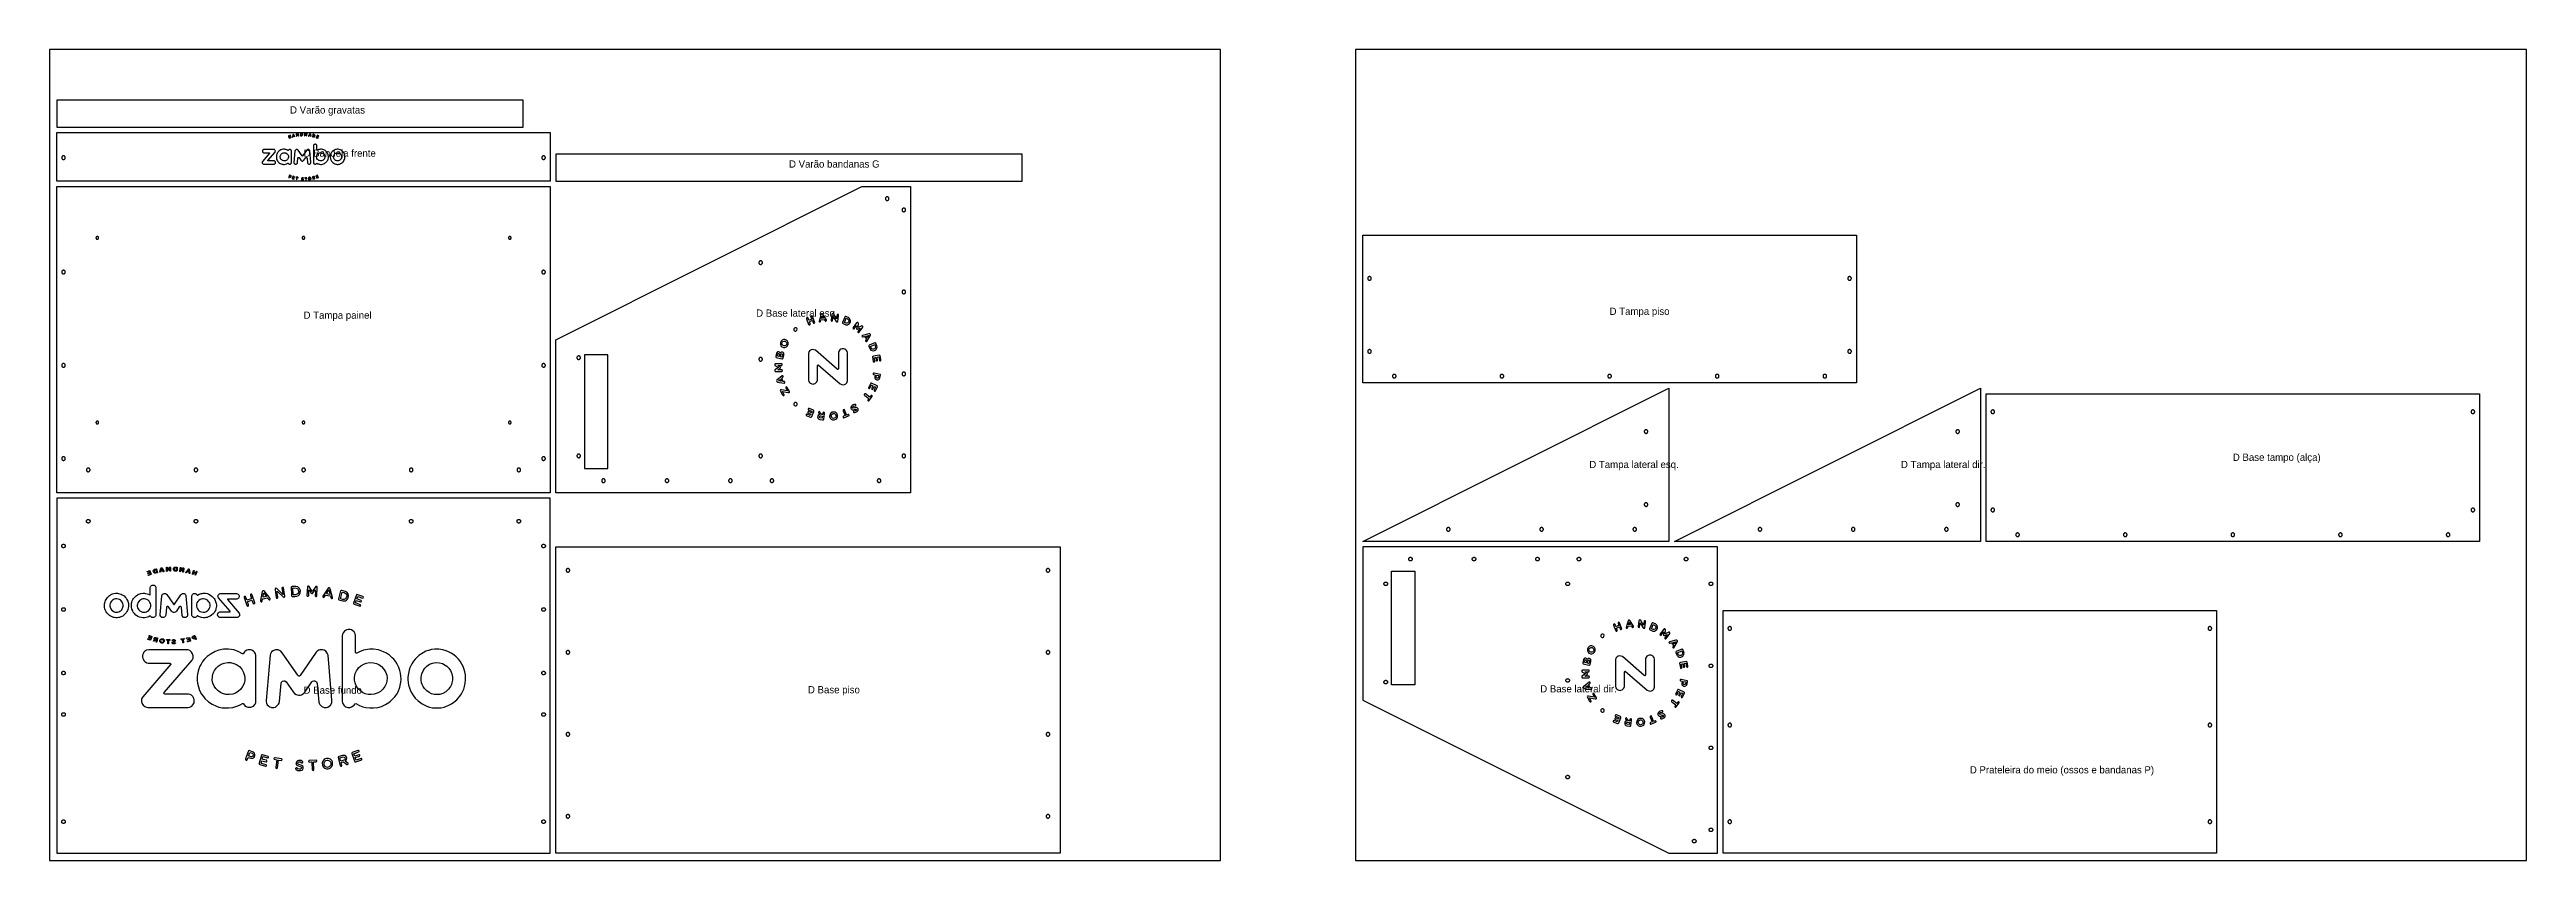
# Model space of a CAD drawing. Header units: millimetres. Extents: x 0 to 2750, y 0 to 900.
import ezdxf

# ---------------------------------------------------------------- set-up
doc = ezdxf.new("R2010")
doc.units = ezdxf.units.MM
for name, color, linetype in [('CORTE_EXTERNO', 1, 'Continuous'), ('CORTE_INTERNO', 5, 'Continuous'), ('ETIQUETAS_NAO_CORTAR', 8, 'Continuous'), ('GRAVACAO', 3, 'Continuous'), ('GRAVACAO_VERSO', 4, 'Continuous'), ('MESA_NAO_CORTAR', 8, 'Continuous')]:
    doc.layers.add(name, color=color, linetype=linetype)

msp = doc.modelspace()

# ---------------------------------------------------------------- texts
at = {"layer": 'ETIQUETAS_NAO_CORTAR'}
for s, p in [('D Varão gravatas', (267, 829)), ('D Bandeja frente', (282, 781)), ('D Varão bandanas G', (821, 769)), ('D Tampa painel', (282, 601.2)), ('D Base lateral esq.', (784.5, 603.5)), ('D Tampa piso', (1732, 605.5)), ('D Tampa lateral esq.', (1709.5, 435.5)), ('D Tampa lateral dir.', (2055.5, 435.5)), ('D Base tampo (alça)', (2424, 443.5)), ('D Base fundo', (282, 185)), ('D Base piso', (842, 185.5)), ('D Base lateral dir.', (1655, 186.5)), ('D Prateleira do meio (ossos e bandanas P)', (2132, 96.6))]:
    msp.add_text(s, height=8, dxfattribs=at).set_placement(p)

# ---------------------------------------------------------------- linework, layer by layer
at = {"layer": 'CORTE_EXTERNO'}
for points in [[(526, 814), (526, 844), (8, 844), (8, 814), (526, 814)], [(8, 808), (556, 808), (556, 754), (8, 754), (8, 808)], [(1080, 754), (1080, 784), (562, 784), (562, 754), (1080, 754)], [(8, 408), (8, 748), (556, 748), (556, 408), (8, 408)], [(562, 408), (562, 578), (902, 748), (956, 748), (956, 408), (562, 408)], [(1458, 530), (1458, 694), (2006, 694), (2006, 530), (1458, 530)], [(1798, 524), (1798, 354), (1458, 354), (1798, 524)], [(2144, 524), (2144, 354), (1804, 354), (2144, 524)], [(2150, 354), (2150, 518), (2698, 518), (2698, 354), (2150, 354)], [(8, 402), (8, 8), (556, 8), (556, 402), (8, 402)], [(1122, 8), (562, 8), (562, 348), (1122, 348), (1122, 8)], [(1458, 348), (1458, 178), (1798, 8), (1852, 8), (1852, 348), (1458, 348)], [(1858, 277.5), (2406, 277.5), (2406, 8), (1858, 8), (1858, 277.5)]]:
    msp.add_lwpolyline(points, close=True, dxfattribs=at)
at = {"layer": 'CORTE_INTERNO'}
for points in [[(17.5, 780.4), (17.4, 780.6), (17.3, 780.8), (17.3, 780.9), (17.2, 781.1), (17, 781.3), (16.9, 781.4), (16.8, 781.5), (16.6, 781.7), (16.4, 781.8), (16.3, 781.8), (16.1, 781.9), (15.9, 782), (15.7, 782), (15.5, 782), (15.3, 782), (15.1, 782), (14.9, 781.9), (14.7, 781.8), (14.6, 781.8), (14.4, 781.7), (14.2, 781.5), (14.1, 781.4), (14, 781.3), (13.8, 781.1), (13.7, 780.9), (13.7, 780.8), (13.6, 780.6), (13.5, 780.4), (13.5, 780.2), (13.5, 780), (13.5, 779.8), (13.5, 779.6), (13.6, 779.4), (13.7, 779.2), (13.7, 779.1), (13.8, 778.9), (14, 778.7), (14.1, 778.6), (14.2, 778.5), (14.4, 778.3), (14.6, 778.2), (14.7, 778.2), (14.9, 778.1), (15.1, 778), (15.3, 778), (15.5, 778), (15.7, 778), (15.9, 778), (16.1, 778.1), (16.3, 778.2), (16.4, 778.2), (16.6, 778.3), (16.8, 778.5), (16.9, 778.6), (17, 778.7), (17.2, 778.9), (17.3, 779.1), (17.3, 779.2), (17.4, 779.4), (17.5, 779.6), (17.5, 779.8), (17.5, 780), (17.5, 780.2), (17.5, 780.4)], [(550.5, 780.2), (550.5, 780.4), (550.4, 780.6), (550.3, 780.8), (550.3, 780.9), (550.2, 781.1), (550, 781.3), (549.9, 781.4), (549.8, 781.5), (549.6, 781.7), (549.4, 781.8), (549.3, 781.8), (549.1, 781.9), (548.9, 782), (548.7, 782), (548.5, 782), (548.3, 782), (548.1, 782), (547.9, 781.9), (547.7, 781.8), (547.6, 781.8), (547.4, 781.7), (547.2, 781.5), (547.1, 781.4), (547, 781.3), (546.8, 781.1), (546.7, 780.9), (546.7, 780.8), (546.6, 780.6), (546.5, 780.4), (546.5, 780.2), (546.5, 780), (546.5, 779.8), (546.5, 779.6), (546.6, 779.4), (546.7, 779.2), (546.7, 779.1), (546.8, 778.9), (547, 778.7), (547.1, 778.6), (547.2, 778.5), (547.4, 778.3), (547.6, 778.2), (547.7, 778.2), (547.9, 778.1), (548.1, 778), (548.3, 778), (548.5, 778), (548.7, 778), (548.9, 778), (549.1, 778.1), (549.3, 778.2), (549.4, 778.2), (549.6, 778.3), (549.8, 778.5), (549.9, 778.6), (550, 778.7), (550.2, 778.9), (550.3, 779.1), (550.3, 779.2), (550.4, 779.4), (550.5, 779.6), (550.5, 779.8), (550.5, 780), (550.5, 780.2)], [(928.9, 736.2), (928.7, 736), (928.6, 735.9), (928.5, 735.8), (928.3, 735.6), (928.2, 735.4), (928.2, 735.3), (928.1, 735.1), (928, 734.9), (928, 734.7), (928, 734.5), (928, 734.3), (928, 734.1), (928.1, 733.9), (928.2, 733.7), (928.2, 733.6), (928.3, 733.4), (928.5, 733.2), (928.6, 733.1), (928.7, 733), (928.9, 732.8), (929.1, 732.7), (929.2, 732.7), (929.4, 732.6), (929.6, 732.5), (929.8, 732.5), (930, 732.5), (930.2, 732.5), (930.4, 732.5), (930.6, 732.6), (930.8, 732.7), (930.9, 732.7), (931.1, 732.8), (931.3, 733), (931.4, 733.1), (931.5, 733.2), (931.7, 733.4), (931.8, 733.6), (931.8, 733.7), (931.9, 733.9), (932, 734.1), (932, 734.3), (932, 734.5), (932, 734.7), (932, 734.9), (931.9, 735.1), (931.8, 735.3), (931.8, 735.4), (931.7, 735.6), (931.5, 735.8), (931.4, 735.9), (931.3, 736), (931.1, 736.2), (930.9, 736.3), (930.8, 736.3), (930.6, 736.4), (930.4, 736.5), (930.2, 736.5), (930, 736.5), (929.8, 736.5), (929.6, 736.5), (929.4, 736.4), (929.2, 736.3), (929.1, 736.3), (928.9, 736.2)], [(946.7, 722.8), (946.6, 722.6), (946.5, 722.4), (946.5, 722.2), (946.5, 722), (946.5, 721.8), (946.5, 721.6), (946.6, 721.4), (946.7, 721.2), (946.7, 721.1), (946.8, 720.9), (947, 720.7), (947.1, 720.6), (947.2, 720.5), (947.4, 720.3), (947.6, 720.2), (947.7, 720.2), (947.9, 720.1), (948.1, 720), (948.3, 720), (948.5, 720), (948.7, 720), (948.9, 720), (949.1, 720.1), (949.3, 720.2), (949.4, 720.2), (949.6, 720.3), (949.8, 720.5), (949.9, 720.6), (950, 720.7), (950.2, 720.9), (950.3, 721.1), (950.3, 721.2), (950.4, 721.4), (950.5, 721.6), (950.5, 721.8), (950.5, 722), (950.5, 722.2), (950.5, 722.4), (950.4, 722.6), (950.3, 722.8), (950.3, 722.9), (950.2, 723.1), (950, 723.3), (949.9, 723.4), (949.8, 723.5), (949.6, 723.7), (949.4, 723.8), (949.3, 723.8), (949.1, 723.9), (948.9, 724), (948.7, 724), (948.5, 724), (948.3, 724), (948.1, 724), (947.9, 723.9), (947.7, 723.8), (947.6, 723.8), (947.4, 723.7), (947.2, 723.5), (947.1, 723.4), (947, 723.3), (946.8, 723.1), (946.7, 722.9), (946.7, 722.8)], [(54.2, 691.8), (54.2, 692), (54.1, 692.1), (54, 692.2), (53.8, 692.2), (53.7, 692.3), (53.6, 692.4), (53.4, 692.4), (53.3, 692.5), (53.1, 692.5), (53, 692.5), (52.9, 692.5), (52.7, 692.5), (52.6, 692.4), (52.4, 692.4), (52.3, 692.3), (52.2, 692.2), (52, 692.2), (51.9, 692.1), (51.8, 692), (51.8, 691.8), (51.7, 691.7), (51.6, 691.6), (51.6, 691.4), (51.5, 691.3), (51.5, 691.1), (51.5, 691), (51.5, 690.9), (51.5, 690.7), (51.6, 690.6), (51.6, 690.4), (51.7, 690.3), (51.8, 690.2), (51.8, 690), (51.9, 689.9), (52, 689.8), (52.2, 689.8), (52.3, 689.7), (52.4, 689.6), (52.6, 689.6), (52.7, 689.5), (52.9, 689.5), (53, 689.5), (53.1, 689.5), (53.3, 689.5), (53.4, 689.6), (53.6, 689.6), (53.7, 689.7), (53.8, 689.8), (54, 689.8), (54.1, 689.9), (54.2, 690), (54.2, 690.2), (54.3, 690.3), (54.4, 690.4), (54.4, 690.6), (54.5, 690.7), (54.5, 690.9), (54.5, 691), (54.5, 691.1), (54.5, 691.3), (54.4, 691.4), (54.4, 691.6), (54.3, 691.7), (54.2, 691.8)], [(283.3, 691.7), (283.2, 691.8), (283.2, 692), (283.1, 692.1), (283, 692.2), (282.8, 692.2), (282.7, 692.3), (282.6, 692.4), (282.4, 692.4), (282.3, 692.5), (282.1, 692.5), (282, 692.5), (281.9, 692.5), (281.7, 692.5), (281.6, 692.4), (281.4, 692.4), (281.3, 692.3), (281.2, 692.2), (281, 692.2), (280.9, 692.1), (280.8, 692), (280.8, 691.8), (280.7, 691.7), (280.6, 691.6), (280.6, 691.4), (280.5, 691.3), (280.5, 691.1), (280.5, 691), (280.5, 690.9), (280.5, 690.7), (280.6, 690.6), (280.6, 690.4), (280.7, 690.3), (280.8, 690.2), (280.8, 690), (280.9, 689.9), (281, 689.8), (281.2, 689.8), (281.3, 689.7), (281.4, 689.6), (281.6, 689.6), (281.7, 689.5), (281.9, 689.5), (282, 689.5), (282.1, 689.5), (282.3, 689.5), (282.4, 689.6), (282.6, 689.6), (282.7, 689.7), (282.8, 689.8), (283, 689.8), (283.1, 689.9), (283.2, 690), (283.2, 690.2), (283.3, 690.3), (283.4, 690.4), (283.4, 690.6), (283.5, 690.7), (283.5, 690.9), (283.5, 691), (283.5, 691.1), (283.5, 691.3), (283.4, 691.4), (283.4, 691.6), (283.3, 691.7)], [(512.4, 691.6), (512.3, 691.7), (512.2, 691.8), (512.2, 692), (512.1, 692.1), (512, 692.2), (511.8, 692.2), (511.7, 692.3), (511.6, 692.4), (511.4, 692.4), (511.3, 692.5), (511.1, 692.5), (511, 692.5), (510.9, 692.5), (510.7, 692.5), (510.6, 692.4), (510.4, 692.4), (510.3, 692.3), (510.2, 692.2), (510, 692.2), (509.9, 692.1), (509.8, 692), (509.8, 691.8), (509.7, 691.7), (509.6, 691.6), (509.6, 691.4), (509.5, 691.3), (509.5, 691.1), (509.5, 691), (509.5, 690.9), (509.5, 690.7), (509.6, 690.6), (509.6, 690.4), (509.7, 690.3), (509.8, 690.2), (509.8, 690), (509.9, 689.9), (510, 689.8), (510.2, 689.8), (510.3, 689.7), (510.4, 689.6), (510.6, 689.6), (510.7, 689.5), (510.9, 689.5), (511, 689.5), (511.1, 689.5), (511.3, 689.5), (511.4, 689.6), (511.6, 689.6), (511.7, 689.7), (511.8, 689.8), (512, 689.8), (512.1, 689.9), (512.2, 690), (512.2, 690.2), (512.3, 690.3), (512.4, 690.4), (512.4, 690.6), (512.5, 690.7), (512.5, 690.9), (512.5, 691), (512.5, 691.1), (512.5, 691.3), (512.4, 691.4), (512.4, 691.6)], [(789.3, 665.5), (789.1, 665.5), (788.9, 665.4), (788.7, 665.3), (788.6, 665.3), (788.4, 665.2), (788.2, 665), (788.1, 664.9), (788, 664.8), (787.8, 664.6), (787.7, 664.4), (787.7, 664.3), (787.6, 664.1), (787.5, 663.9), (787.5, 663.7), (787.5, 663.5), (787.5, 663.3), (787.5, 663.1), (787.6, 662.9), (787.7, 662.7), (787.7, 662.6), (787.8, 662.4), (788, 662.2), (788.1, 662.1), (788.2, 662), (788.4, 661.8), (788.6, 661.7), (788.7, 661.7), (788.9, 661.6), (789.1, 661.5), (789.3, 661.5), (789.5, 661.5), (789.7, 661.5), (789.9, 661.5), (790.1, 661.6), (790.3, 661.7), (790.4, 661.7), (790.6, 661.8), (790.8, 662), (790.9, 662.1), (791, 662.2), (791.2, 662.4), (791.3, 662.6), (791.3, 662.7), (791.4, 662.9), (791.5, 663.1), (791.5, 663.3), (791.5, 663.5), (791.5, 663.7), (791.5, 663.9), (791.4, 664.1), (791.3, 664.3), (791.3, 664.4), (791.2, 664.6), (791, 664.8), (790.9, 664.9), (790.8, 665), (790.6, 665.2), (790.4, 665.3), (790.3, 665.3), (790.1, 665.4), (789.9, 665.5), (789.7, 665.5), (789.5, 665.5), (789.3, 665.5)], [(15.7, 655), (15.5, 655), (15.3, 655), (15.1, 655), (14.9, 654.9), (14.7, 654.8), (14.6, 654.8), (14.4, 654.7), (14.2, 654.5), (14.1, 654.4), (14, 654.3), (13.8, 654.1), (13.7, 653.9), (13.7, 653.8), (13.6, 653.6), (13.5, 653.4), (13.5, 653.2), (13.5, 653), (13.5, 652.8), (13.5, 652.6), (13.6, 652.4), (13.7, 652.2), (13.7, 652.1), (13.8, 651.9), (14, 651.7), (14.1, 651.6), (14.2, 651.5), (14.4, 651.3), (14.6, 651.2), (14.7, 651.2), (14.9, 651.1), (15.1, 651), (15.3, 651), (15.5, 651), (15.7, 651), (15.9, 651), (16.1, 651.1), (16.3, 651.2), (16.4, 651.2), (16.6, 651.3), (16.8, 651.5), (16.9, 651.6), (17, 651.7), (17.2, 651.9), (17.3, 652.1), (17.3, 652.2), (17.4, 652.4), (17.5, 652.6), (17.5, 652.8), (17.5, 653), (17.5, 653.2), (17.5, 653.4), (17.4, 653.6), (17.3, 653.8), (17.3, 653.9), (17.2, 654.1), (17, 654.3), (16.9, 654.4), (16.8, 654.5), (16.6, 654.7), (16.4, 654.8), (16.3, 654.8), (16.1, 654.9), (15.9, 655), (15.7, 655)], [(549.3, 654.8), (549.1, 654.9), (548.9, 655), (548.7, 655), (548.5, 655), (548.3, 655), (548.1, 655), (547.9, 654.9), (547.7, 654.8), (547.6, 654.8), (547.4, 654.7), (547.2, 654.5), (547.1, 654.4), (547, 654.3), (546.8, 654.1), (546.7, 653.9), (546.7, 653.8), (546.6, 653.6), (546.5, 653.4), (546.5, 653.2), (546.5, 653), (546.5, 652.8), (546.5, 652.6), (546.6, 652.4), (546.7, 652.2), (546.7, 652.1), (546.8, 651.9), (547, 651.7), (547.1, 651.6), (547.2, 651.5), (547.4, 651.3), (547.6, 651.2), (547.7, 651.2), (547.9, 651.1), (548.1, 651), (548.3, 651), (548.5, 651), (548.7, 651), (548.9, 651), (549.1, 651.1), (549.3, 651.2), (549.4, 651.2), (549.6, 651.3), (549.8, 651.5), (549.9, 651.6), (550, 651.7), (550.2, 651.9), (550.3, 652.1), (550.3, 652.2), (550.4, 652.4), (550.5, 652.6), (550.5, 652.8), (550.5, 653), (550.5, 653.2), (550.5, 653.4), (550.4, 653.6), (550.3, 653.8), (550.3, 653.9), (550.2, 654.1), (550, 654.3), (549.9, 654.4), (549.8, 654.5), (549.6, 654.7), (549.4, 654.8), (549.3, 654.8)], [(946.6, 631.6), (946.5, 631.4), (946.5, 631.2), (946.5, 631), (946.5, 630.8), (946.5, 630.6), (946.6, 630.4), (946.7, 630.2), (946.7, 630.1), (946.8, 629.9), (947, 629.7), (947.1, 629.6), (947.2, 629.5), (947.4, 629.3), (947.6, 629.2), (947.7, 629.2), (947.9, 629.1), (948.1, 629), (948.3, 629), (948.5, 629), (948.7, 629), (948.9, 629), (949.1, 629.1), (949.3, 629.2), (949.4, 629.2), (949.6, 629.3), (949.8, 629.5), (949.9, 629.6), (950, 629.7), (950.2, 629.9), (950.3, 630.1), (950.3, 630.2), (950.4, 630.4), (950.5, 630.6), (950.5, 630.8), (950.5, 631), (950.5, 631.2), (950.5, 631.4), (950.4, 631.6), (950.3, 631.8), (950.3, 631.9), (950.2, 632.1), (950, 632.3), (949.9, 632.4), (949.8, 632.5), (949.6, 632.7), (949.4, 632.8), (949.3, 632.8), (949.1, 632.9), (948.9, 633), (948.7, 633), (948.5, 633), (948.3, 633), (948.1, 633), (947.9, 632.9), (947.7, 632.8), (947.6, 632.8), (947.4, 632.7), (947.2, 632.5), (947.1, 632.4), (947, 632.3), (946.8, 632.1), (946.7, 631.9), (946.7, 631.8), (946.6, 631.6)], [(1466.9, 647.4), (1466.8, 647.5), (1466.6, 647.7), (1466.4, 647.8), (1466.3, 647.8), (1466.1, 647.9), (1465.9, 648), (1465.7, 648), (1465.5, 648), (1465.3, 648), (1465.1, 648), (1464.9, 647.9), (1464.7, 647.8), (1464.6, 647.8), (1464.4, 647.7), (1464.2, 647.5), (1464.1, 647.4), (1464, 647.3), (1463.8, 647.1), (1463.7, 646.9), (1463.7, 646.8), (1463.6, 646.6), (1463.5, 646.4), (1463.5, 646.2), (1463.5, 646), (1463.5, 645.8), (1463.5, 645.6), (1463.6, 645.4), (1463.7, 645.2), (1463.7, 645.1), (1463.8, 644.9), (1464, 644.7), (1464.1, 644.6), (1464.2, 644.5), (1464.4, 644.3), (1464.6, 644.2), (1464.7, 644.2), (1464.9, 644.1), (1465.1, 644), (1465.3, 644), (1465.5, 644), (1465.7, 644), (1465.9, 644), (1466.1, 644.1), (1466.3, 644.2), (1466.4, 644.2), (1466.6, 644.3), (1466.8, 644.5), (1466.9, 644.6), (1467, 644.7), (1467.2, 644.9), (1467.3, 645.1), (1467.3, 645.2), (1467.4, 645.4), (1467.5, 645.6), (1467.5, 645.8), (1467.5, 646), (1467.5, 646.2), (1467.5, 646.4), (1467.4, 646.6), (1467.3, 646.8), (1467.3, 646.9), (1467.2, 647.1), (1467, 647.3), (1466.9, 647.4)], [(2000.2, 647.1), (2000, 647.3), (1999.9, 647.4), (1999.8, 647.5), (1999.6, 647.7), (1999.4, 647.8), (1999.3, 647.8), (1999.1, 647.9), (1998.9, 648), (1998.7, 648), (1998.5, 648), (1998.3, 648), (1998.1, 648), (1997.9, 647.9), (1997.7, 647.8), (1997.6, 647.8), (1997.4, 647.7), (1997.2, 647.5), (1997.1, 647.4), (1997, 647.3), (1996.8, 647.1), (1996.7, 646.9), (1996.7, 646.8), (1996.6, 646.6), (1996.5, 646.4), (1996.5, 646.2), (1996.5, 646), (1996.5, 645.8), (1996.5, 645.6), (1996.6, 645.4), (1996.7, 645.2), (1996.7, 645.1), (1996.8, 644.9), (1997, 644.7), (1997.1, 644.6), (1997.2, 644.5), (1997.4, 644.3), (1997.6, 644.2), (1997.7, 644.2), (1997.9, 644.1), (1998.1, 644), (1998.3, 644), (1998.5, 644), (1998.7, 644), (1998.9, 644), (1999.1, 644.1), (1999.3, 644.2), (1999.4, 644.2), (1999.6, 644.3), (1999.8, 644.5), (1999.9, 644.6), (2000, 644.7), (2000.2, 644.9), (2000.3, 645.1), (2000.3, 645.2), (2000.4, 645.4), (2000.5, 645.6), (2000.5, 645.8), (2000.5, 646), (2000.5, 646.2), (2000.5, 646.4), (2000.4, 646.6), (2000.3, 646.8), (2000.3, 646.9), (2000.2, 647.1)], [(15.5, 551.5), (15.3, 551.5), (15.1, 551.5), (14.9, 551.4), (14.7, 551.3), (14.6, 551.3), (14.4, 551.2), (14.2, 551), (14.1, 550.9), (14, 550.8), (13.8, 550.6), (13.7, 550.4), (13.7, 550.3), (13.6, 550.1), (13.5, 549.9), (13.5, 549.7), (13.5, 549.5), (13.5, 549.3), (13.5, 549.1), (13.6, 548.9), (13.7, 548.7), (13.7, 548.6), (13.8, 548.4), (14, 548.2), (14.1, 548.1), (14.2, 548), (14.4, 547.8), (14.6, 547.7), (14.7, 547.7), (14.9, 547.6), (15.1, 547.5), (15.3, 547.5), (15.5, 547.5), (15.7, 547.5), (15.9, 547.5), (16.1, 547.6), (16.3, 547.7), (16.4, 547.7), (16.6, 547.8), (16.8, 548), (16.9, 548.1), (17, 548.2), (17.2, 548.4), (17.3, 548.6), (17.3, 548.7), (17.4, 548.9), (17.5, 549.1), (17.5, 549.3), (17.5, 549.5), (17.5, 549.7), (17.5, 549.9), (17.4, 550.1), (17.3, 550.3), (17.3, 550.4), (17.2, 550.6), (17, 550.8), (16.9, 550.9), (16.8, 551), (16.6, 551.2), (16.4, 551.3), (16.3, 551.3), (16.1, 551.4), (15.9, 551.5), (15.7, 551.5), (15.5, 551.5)], [(549.1, 551.4), (548.9, 551.5), (548.7, 551.5), (548.5, 551.5), (548.3, 551.5), (548.1, 551.5), (547.9, 551.4), (547.7, 551.3), (547.6, 551.3), (547.4, 551.2), (547.2, 551), (547.1, 550.9), (547, 550.8), (546.8, 550.6), (546.7, 550.4), (546.7, 550.3), (546.6, 550.1), (546.5, 549.9), (546.5, 549.7), (546.5, 549.5), (546.5, 549.3), (546.5, 549.1), (546.6, 548.9), (546.7, 548.7), (546.7, 548.6), (546.8, 548.4), (547, 548.2), (547.1, 548.1), (547.2, 548), (547.4, 547.8), (547.6, 547.7), (547.7, 547.7), (547.9, 547.6), (548.1, 547.5), (548.3, 547.5), (548.5, 547.5), (548.7, 547.5), (548.9, 547.5), (549.1, 547.6), (549.3, 547.7), (549.4, 547.7), (549.6, 547.8), (549.8, 548), (549.9, 548.1), (550, 548.2), (550.2, 548.4), (550.3, 548.6), (550.3, 548.7), (550.4, 548.9), (550.5, 549.1), (550.5, 549.3), (550.5, 549.5), (550.5, 549.7), (550.5, 549.9), (550.4, 550.1), (550.3, 550.3), (550.3, 550.4), (550.2, 550.6), (550, 550.8), (549.9, 550.9), (549.8, 551), (549.6, 551.2), (549.4, 551.3), (549.3, 551.3), (549.1, 551.4)], [(586.7, 559.8), (586.6, 559.8), (586.4, 559.7), (586.2, 559.5), (586.1, 559.4), (586, 559.3), (585.8, 559.1), (585.7, 558.9), (585.7, 558.8), (585.6, 558.6), (585.5, 558.4), (585.5, 558.2), (585.5, 558), (585.5, 557.8), (585.5, 557.6), (585.6, 557.4), (585.7, 557.2), (585.7, 557.1), (585.8, 556.9), (586, 556.7), (586.1, 556.6), (586.2, 556.5), (586.4, 556.3), (586.6, 556.2), (586.7, 556.2), (586.9, 556.1), (587.1, 556), (587.3, 556), (587.5, 556), (587.7, 556), (587.9, 556), (588.1, 556.1), (588.3, 556.2), (588.4, 556.2), (588.6, 556.3), (588.8, 556.5), (588.9, 556.6), (589, 556.7), (589.2, 556.9), (589.3, 557.1), (589.3, 557.2), (589.4, 557.4), (589.5, 557.6), (589.5, 557.8), (589.5, 558), (589.5, 558.2), (589.5, 558.4), (589.4, 558.6), (589.3, 558.8), (589.3, 558.9), (589.2, 559.1), (589, 559.3), (588.9, 559.4), (588.8, 559.5), (588.6, 559.7), (588.4, 559.8), (588.3, 559.8), (588.1, 559.9), (587.9, 560), (587.7, 560), (587.5, 560), (587.3, 560), (587.1, 560), (586.9, 559.9), (586.7, 559.8)], [(620, 561), (594, 561), (594, 435), (620, 435), (620, 561)], [(789.1, 558.2), (788.9, 558.2), (788.7, 558.1), (788.6, 558), (788.4, 557.9), (788.2, 557.8), (788.1, 557.7), (788, 557.5), (787.8, 557.4), (787.7, 557.2), (787.7, 557), (787.6, 556.8), (787.5, 556.6), (787.5, 556.4), (787.5, 556.2), (787.5, 556.1), (787.5, 555.9), (787.6, 555.7), (787.7, 555.5), (787.7, 555.3), (787.8, 555.1), (788, 555), (788.1, 554.8), (788.2, 554.7), (788.4, 554.6), (788.6, 554.5), (788.7, 554.4), (788.9, 554.3), (789.1, 554.3), (789.3, 554.3), (789.5, 554.2), (789.7, 554.3), (789.9, 554.3), (790.1, 554.3), (790.3, 554.4), (790.4, 554.5), (790.6, 554.6), (790.8, 554.7), (790.9, 554.8), (791, 555), (791.2, 555.1), (791.3, 555.3), (791.3, 555.5), (791.4, 555.7), (791.5, 555.9), (791.5, 556.1), (791.5, 556.2), (791.5, 556.4), (791.5, 556.6), (791.4, 556.8), (791.3, 557), (791.3, 557.2), (791.2, 557.4), (791, 557.5), (790.9, 557.7), (790.8, 557.8), (790.6, 557.9), (790.4, 558), (790.3, 558.1), (790.1, 558.2), (789.9, 558.2), (789.7, 558.2), (789.5, 558.2), (789.3, 558.2), (789.1, 558.2)], [(1466.8, 566.5), (1466.6, 566.7), (1466.4, 566.8), (1466.3, 566.8), (1466.1, 566.9), (1465.9, 567), (1465.7, 567), (1465.5, 567), (1465.3, 567), (1465.1, 567), (1464.9, 566.9), (1464.7, 566.8), (1464.6, 566.8), (1464.4, 566.7), (1464.2, 566.5), (1464.1, 566.4), (1464, 566.3), (1463.8, 566.1), (1463.7, 565.9), (1463.7, 565.8), (1463.6, 565.6), (1463.5, 565.4), (1463.5, 565.2), (1463.5, 565), (1463.5, 564.8), (1463.5, 564.6), (1463.6, 564.4), (1463.7, 564.2), (1463.7, 564.1), (1463.8, 563.9), (1464, 563.7), (1464.1, 563.6), (1464.2, 563.5), (1464.4, 563.3), (1464.6, 563.2), (1464.7, 563.2), (1464.9, 563.1), (1465.1, 563), (1465.3, 563), (1465.5, 563), (1465.7, 563), (1465.9, 563), (1466.1, 563.1), (1466.3, 563.2), (1466.4, 563.2), (1466.6, 563.3), (1466.8, 563.5), (1466.9, 563.6), (1467, 563.7), (1467.2, 563.9), (1467.3, 564.1), (1467.3, 564.2), (1467.4, 564.4), (1467.5, 564.6), (1467.5, 564.8), (1467.5, 565), (1467.5, 565.2), (1467.5, 565.4), (1467.4, 565.6), (1467.3, 565.8), (1467.3, 565.9), (1467.2, 566.1), (1467, 566.3), (1466.9, 566.4), (1466.8, 566.5)], [(2000, 566.3), (1999.9, 566.4), (1999.8, 566.5), (1999.6, 566.7), (1999.4, 566.8), (1999.3, 566.8), (1999.1, 566.9), (1998.9, 567), (1998.7, 567), (1998.5, 567), (1998.3, 567), (1998.1, 567), (1997.9, 566.9), (1997.7, 566.8), (1997.6, 566.8), (1997.4, 566.7), (1997.2, 566.5), (1997.1, 566.4), (1997, 566.3), (1996.8, 566.1), (1996.7, 565.9), (1996.7, 565.8), (1996.6, 565.6), (1996.5, 565.4), (1996.5, 565.2), (1996.5, 565), (1996.5, 564.8), (1996.5, 564.6), (1996.6, 564.4), (1996.7, 564.2), (1996.7, 564.1), (1996.8, 563.9), (1997, 563.7), (1997.1, 563.6), (1997.2, 563.5), (1997.4, 563.3), (1997.6, 563.2), (1997.7, 563.2), (1997.9, 563.1), (1998.1, 563), (1998.3, 563), (1998.5, 563), (1998.7, 563), (1998.9, 563), (1999.1, 563.1), (1999.3, 563.2), (1999.4, 563.2), (1999.6, 563.3), (1999.8, 563.5), (1999.9, 563.6), (2000, 563.7), (2000.2, 563.9), (2000.3, 564.1), (2000.3, 564.2), (2000.4, 564.4), (2000.5, 564.6), (2000.5, 564.8), (2000.5, 565), (2000.5, 565.2), (2000.5, 565.4), (2000.4, 565.6), (2000.3, 565.8), (2000.3, 565.9), (2000.2, 566.1), (2000, 566.3)], [(946.5, 540.4), (946.5, 540.2), (946.5, 540), (946.5, 539.8), (946.5, 539.6), (946.6, 539.4), (946.7, 539.2), (946.7, 539.1), (946.8, 538.9), (947, 538.7), (947.1, 538.6), (947.2, 538.5), (947.4, 538.3), (947.6, 538.2), (947.7, 538.2), (947.9, 538.1), (948.1, 538), (948.3, 538), (948.5, 538), (948.7, 538), (948.9, 538), (949.1, 538.1), (949.3, 538.2), (949.4, 538.2), (949.6, 538.3), (949.8, 538.5), (949.9, 538.6), (950, 538.7), (950.2, 538.9), (950.3, 539.1), (950.3, 539.2), (950.4, 539.4), (950.5, 539.6), (950.5, 539.8), (950.5, 540), (950.5, 540.2), (950.5, 540.4), (950.4, 540.6), (950.3, 540.8), (950.3, 540.9), (950.2, 541.1), (950, 541.3), (949.9, 541.4), (949.8, 541.5), (949.6, 541.7), (949.4, 541.8), (949.3, 541.8), (949.1, 541.9), (948.9, 542), (948.7, 542), (948.5, 542), (948.3, 542), (948.1, 542), (947.9, 541.9), (947.7, 541.8), (947.6, 541.8), (947.4, 541.7), (947.2, 541.5), (947.1, 541.4), (947, 541.3), (946.8, 541.1), (946.7, 540.9), (946.7, 540.8), (946.6, 540.6), (946.5, 540.4)], [(1494.8, 538.4), (1494.7, 538.6), (1494.5, 538.8), (1494.4, 538.9), (1494.3, 539), (1494.1, 539.2), (1493.9, 539.3), (1493.8, 539.3), (1493.6, 539.4), (1493.4, 539.5), (1493.2, 539.5), (1493, 539.5), (1492.8, 539.5), (1492.6, 539.5), (1492.4, 539.4), (1492.2, 539.3), (1492.1, 539.3), (1491.9, 539.2), (1491.7, 539), (1491.6, 538.9), (1491.5, 538.8), (1491.3, 538.6), (1491.2, 538.4), (1491.2, 538.3), (1491.1, 538.1), (1491, 537.9), (1491, 537.7), (1491, 537.5), (1491, 537.3), (1491, 537.1), (1491.1, 536.9), (1491.2, 536.7), (1491.2, 536.6), (1491.3, 536.4), (1491.5, 536.2), (1491.6, 536.1), (1491.7, 536), (1491.9, 535.8), (1492.1, 535.7), (1492.2, 535.7), (1492.4, 535.6), (1492.6, 535.5), (1492.8, 535.5), (1493, 535.5), (1493.2, 535.5), (1493.4, 535.5), (1493.6, 535.6), (1493.8, 535.7), (1493.9, 535.7), (1494.1, 535.8), (1494.3, 536), (1494.4, 536.1), (1494.5, 536.2), (1494.7, 536.4), (1494.8, 536.6), (1494.8, 536.7), (1494.9, 536.9), (1495, 537.1), (1495, 537.3), (1495, 537.5), (1495, 537.7), (1495, 537.9), (1494.9, 538.1), (1494.8, 538.3), (1494.8, 538.4)], [(1614.3, 538.3), (1614.3, 538.4), (1614.2, 538.6), (1614, 538.8), (1613.9, 538.9), (1613.8, 539), (1613.6, 539.2), (1613.4, 539.3), (1613.3, 539.3), (1613.1, 539.4), (1612.9, 539.5), (1612.7, 539.5), (1612.5, 539.5), (1612.3, 539.5), (1612.1, 539.5), (1611.9, 539.4), (1611.7, 539.3), (1611.6, 539.3), (1611.4, 539.2), (1611.2, 539), (1611.1, 538.9), (1611, 538.8), (1610.8, 538.6), (1610.7, 538.4), (1610.7, 538.3), (1610.6, 538.1), (1610.5, 537.9), (1610.5, 537.7), (1610.5, 537.5), (1610.5, 537.3), (1610.5, 537.1), (1610.6, 536.9), (1610.7, 536.7), (1610.7, 536.6), (1610.8, 536.4), (1611, 536.2), (1611.1, 536.1), (1611.2, 536), (1611.4, 535.8), (1611.6, 535.7), (1611.7, 535.7), (1611.9, 535.6), (1612.1, 535.5), (1612.3, 535.5), (1612.5, 535.5), (1612.7, 535.5), (1612.9, 535.5), (1613.1, 535.6), (1613.3, 535.7), (1613.4, 535.7), (1613.6, 535.8), (1613.8, 536), (1613.9, 536.1), (1614, 536.2), (1614.2, 536.4), (1614.3, 536.6), (1614.3, 536.7), (1614.4, 536.9), (1614.5, 537.1), (1614.5, 537.3), (1614.5, 537.5), (1614.5, 537.7), (1614.5, 537.9), (1614.4, 538.1), (1614.3, 538.3)], [(1733.9, 538.1), (1733.8, 538.3), (1733.8, 538.4), (1733.7, 538.6), (1733.5, 538.8), (1733.4, 538.9), (1733.3, 539), (1733.1, 539.2), (1732.9, 539.3), (1732.8, 539.3), (1732.6, 539.4), (1732.4, 539.5), (1732.2, 539.5), (1732, 539.5), (1731.8, 539.5), (1731.6, 539.5), (1731.4, 539.4), (1731.2, 539.3), (1731.1, 539.3), (1730.9, 539.2), (1730.7, 539), (1730.6, 538.9), (1730.5, 538.8), (1730.3, 538.6), (1730.2, 538.4), (1730.2, 538.3), (1730.1, 538.1), (1730, 537.9), (1730, 537.7), (1730, 537.5), (1730, 537.3), (1730, 537.1), (1730.1, 536.9), (1730.2, 536.7), (1730.2, 536.6), (1730.3, 536.4), (1730.5, 536.2), (1730.6, 536.1), (1730.7, 536), (1730.9, 535.8), (1731.1, 535.7), (1731.2, 535.7), (1731.4, 535.6), (1731.6, 535.5), (1731.8, 535.5), (1732, 535.5), (1732.2, 535.5), (1732.4, 535.5), (1732.6, 535.6), (1732.8, 535.7), (1732.9, 535.7), (1733.1, 535.8), (1733.3, 536), (1733.4, 536.1), (1733.5, 536.2), (1733.7, 536.4), (1733.8, 536.6), (1733.8, 536.7), (1733.9, 536.9), (1734, 537.1), (1734, 537.3), (1734, 537.5), (1734, 537.7), (1734, 537.9), (1733.9, 538.1)], [(1853.5, 537.9), (1853.4, 538.1), (1853.3, 538.3), (1853.3, 538.4), (1853.2, 538.6), (1853, 538.8), (1852.9, 538.9), (1852.8, 539), (1852.6, 539.2), (1852.4, 539.3), (1852.3, 539.3), (1852.1, 539.4), (1851.9, 539.5), (1851.7, 539.5), (1851.5, 539.5), (1851.3, 539.5), (1851.1, 539.5), (1850.9, 539.4), (1850.7, 539.3), (1850.6, 539.3), (1850.4, 539.2), (1850.2, 539), (1850.1, 538.9), (1850, 538.8), (1849.8, 538.6), (1849.7, 538.4), (1849.7, 538.3), (1849.6, 538.1), (1849.5, 537.9), (1849.5, 537.7), (1849.5, 537.5), (1849.5, 537.3), (1849.5, 537.1), (1849.6, 536.9), (1849.7, 536.7), (1849.7, 536.6), (1849.8, 536.4), (1850, 536.2), (1850.1, 536.1), (1850.2, 536), (1850.4, 535.8), (1850.6, 535.7), (1850.7, 535.7), (1850.9, 535.6), (1851.1, 535.5), (1851.3, 535.5), (1851.5, 535.5), (1851.7, 535.5), (1851.9, 535.5), (1852.1, 535.6), (1852.3, 535.7), (1852.4, 535.7), (1852.6, 535.8), (1852.8, 536), (1852.9, 536.1), (1853, 536.2), (1853.2, 536.4), (1853.3, 536.6), (1853.3, 536.7), (1853.4, 536.9), (1853.5, 537.1), (1853.5, 537.3), (1853.5, 537.5), (1853.5, 537.7), (1853.5, 537.9)], [(1973, 537.7), (1973, 537.9), (1972.9, 538.1), (1972.8, 538.3), (1972.8, 538.4), (1972.7, 538.6), (1972.5, 538.8), (1972.4, 538.9), (1972.3, 539), (1972.1, 539.2), (1971.9, 539.3), (1971.8, 539.3), (1971.6, 539.4), (1971.4, 539.5), (1971.2, 539.5), (1971, 539.5), (1970.8, 539.5), (1970.6, 539.5), (1970.4, 539.4), (1970.2, 539.3), (1970.1, 539.3), (1969.9, 539.2), (1969.7, 539), (1969.6, 538.9), (1969.5, 538.8), (1969.3, 538.6), (1969.2, 538.4), (1969.2, 538.3), (1969.1, 538.1), (1969, 537.9), (1969, 537.7), (1969, 537.5), (1969, 537.3), (1969, 537.1), (1969.1, 536.9), (1969.2, 536.7), (1969.2, 536.6), (1969.3, 536.4), (1969.5, 536.2), (1969.6, 536.1), (1969.7, 536), (1969.9, 535.8), (1970.1, 535.7), (1970.2, 535.7), (1970.4, 535.6), (1970.6, 535.5), (1970.8, 535.5), (1971, 535.5), (1971.2, 535.5), (1971.4, 535.5), (1971.6, 535.6), (1971.8, 535.7), (1971.9, 535.7), (1972.1, 535.8), (1972.3, 536), (1972.4, 536.1), (1972.5, 536.2), (1972.7, 536.4), (1972.8, 536.6), (1972.8, 536.7), (1972.9, 536.9), (1973, 537.1), (1973, 537.3), (1973, 537.5), (1973, 537.7)], [(2158.9, 499.4), (2158.8, 499.5), (2158.6, 499.7), (2158.4, 499.8), (2158.3, 499.8), (2158.1, 499.9), (2157.9, 500), (2157.7, 500), (2157.5, 500), (2157.3, 500), (2157.1, 500), (2156.9, 499.9), (2156.7, 499.8), (2156.6, 499.8), (2156.4, 499.7), (2156.2, 499.5), (2156.1, 499.4), (2156, 499.3), (2155.8, 499.1), (2155.7, 498.9), (2155.7, 498.8), (2155.6, 498.6), (2155.5, 498.4), (2155.5, 498.2), (2155.5, 498), (2155.5, 497.8), (2155.5, 497.6), (2155.6, 497.4), (2155.7, 497.2), (2155.7, 497.1), (2155.8, 496.9), (2156, 496.7), (2156.1, 496.6), (2156.2, 496.5), (2156.4, 496.3), (2156.6, 496.2), (2156.7, 496.2), (2156.9, 496.1), (2157.1, 496), (2157.3, 496), (2157.5, 496), (2157.7, 496), (2157.9, 496), (2158.1, 496.1), (2158.3, 496.2), (2158.4, 496.2), (2158.6, 496.3), (2158.8, 496.5), (2158.9, 496.6), (2159, 496.7), (2159.2, 496.9), (2159.3, 497.1), (2159.3, 497.2), (2159.4, 497.4), (2159.5, 497.6), (2159.5, 497.8), (2159.5, 498), (2159.5, 498.2), (2159.5, 498.4), (2159.4, 498.6), (2159.3, 498.8), (2159.3, 498.9), (2159.2, 499.1), (2159, 499.3), (2158.9, 499.4)], [(2692.2, 499.1), (2692, 499.3), (2691.9, 499.4), (2691.8, 499.5), (2691.6, 499.7), (2691.4, 499.8), (2691.3, 499.8), (2691.1, 499.9), (2690.9, 500), (2690.7, 500), (2690.5, 500), (2690.3, 500), (2690.1, 500), (2689.9, 499.9), (2689.7, 499.8), (2689.6, 499.8), (2689.4, 499.7), (2689.2, 499.5), (2689.1, 499.4), (2689, 499.3), (2688.8, 499.1), (2688.7, 498.9), (2688.7, 498.8), (2688.6, 498.6), (2688.5, 498.4), (2688.5, 498.2), (2688.5, 498), (2688.5, 497.8), (2688.5, 497.6), (2688.6, 497.4), (2688.7, 497.2), (2688.7, 497.1), (2688.8, 496.9), (2689, 496.7), (2689.1, 496.6), (2689.2, 496.5), (2689.4, 496.3), (2689.6, 496.2), (2689.7, 496.2), (2689.9, 496.1), (2690.1, 496), (2690.3, 496), (2690.5, 496), (2690.7, 496), (2690.9, 496), (2691.1, 496.1), (2691.3, 496.2), (2691.4, 496.2), (2691.6, 496.3), (2691.8, 496.5), (2691.9, 496.6), (2692, 496.7), (2692.2, 496.9), (2692.3, 497.1), (2692.3, 497.2), (2692.4, 497.4), (2692.5, 497.6), (2692.5, 497.8), (2692.5, 498), (2692.5, 498.2), (2692.5, 498.4), (2692.4, 498.6), (2692.3, 498.8), (2692.3, 498.9), (2692.2, 499.1)], [(54.4, 486.4), (54.4, 486.6), (54.3, 486.7), (54.2, 486.8), (54.2, 487), (54.1, 487.1), (54, 487.2), (53.8, 487.2), (53.7, 487.3), (53.6, 487.4), (53.4, 487.4), (53.3, 487.5), (53.1, 487.5), (53, 487.5), (52.9, 487.5), (52.7, 487.5), (52.6, 487.4), (52.4, 487.4), (52.3, 487.3), (52.2, 487.2), (52, 487.2), (51.9, 487.1), (51.8, 487), (51.8, 486.8), (51.7, 486.7), (51.6, 486.6), (51.6, 486.4), (51.5, 486.3), (51.5, 486.1), (51.5, 486), (51.5, 485.9), (51.5, 485.7), (51.6, 485.6), (51.6, 485.4), (51.7, 485.3), (51.8, 485.2), (51.8, 485), (51.9, 484.9), (52, 484.8), (52.2, 484.8), (52.3, 484.7), (52.4, 484.6), (52.6, 484.6), (52.7, 484.5), (52.9, 484.5), (53, 484.5), (53.1, 484.5), (53.3, 484.5), (53.4, 484.6), (53.6, 484.6), (53.7, 484.7), (53.8, 484.8), (54, 484.8), (54.1, 484.9), (54.2, 485), (54.2, 485.2), (54.3, 485.3), (54.4, 485.4), (54.4, 485.6), (54.5, 485.7), (54.5, 485.9), (54.5, 486), (54.5, 486.1), (54.5, 486.3), (54.4, 486.4)], [(283.5, 486.3), (283.4, 486.4), (283.4, 486.6), (283.3, 486.7), (283.2, 486.8), (283.2, 487), (283.1, 487.1), (283, 487.2), (282.8, 487.2), (282.7, 487.3), (282.6, 487.4), (282.4, 487.4), (282.3, 487.5), (282.1, 487.5), (282, 487.5), (281.9, 487.5), (281.7, 487.5), (281.6, 487.4), (281.4, 487.4), (281.3, 487.3), (281.2, 487.2), (281, 487.2), (280.9, 487.1), (280.8, 487), (280.8, 486.8), (280.7, 486.7), (280.6, 486.6), (280.6, 486.4), (280.5, 486.3), (280.5, 486.1), (280.5, 486), (280.5, 485.9), (280.5, 485.7), (280.6, 485.6), (280.6, 485.4), (280.7, 485.3), (280.8, 485.2), (280.8, 485), (280.9, 484.9), (281, 484.8), (281.2, 484.8), (281.3, 484.7), (281.4, 484.6), (281.6, 484.6), (281.7, 484.5), (281.9, 484.5), (282, 484.5), (282.1, 484.5), (282.3, 484.5), (282.4, 484.6), (282.6, 484.6), (282.7, 484.7), (282.8, 484.8), (283, 484.8), (283.1, 484.9), (283.2, 485), (283.2, 485.2), (283.3, 485.3), (283.4, 485.4), (283.4, 485.6), (283.5, 485.7), (283.5, 485.9), (283.5, 486), (283.5, 486.1), (283.5, 486.3)], [(512.5, 486.1), (512.5, 486.3), (512.4, 486.4), (512.4, 486.6), (512.3, 486.7), (512.2, 486.8), (512.2, 487), (512.1, 487.1), (512, 487.2), (511.8, 487.2), (511.7, 487.3), (511.6, 487.4), (511.4, 487.4), (511.3, 487.5), (511.1, 487.5), (511, 487.5), (510.9, 487.5), (510.7, 487.5), (510.6, 487.4), (510.4, 487.4), (510.3, 487.3), (510.2, 487.2), (510, 487.2), (509.9, 487.1), (509.8, 487), (509.8, 486.8), (509.7, 486.7), (509.6, 486.6), (509.6, 486.4), (509.5, 486.3), (509.5, 486.1), (509.5, 486), (509.5, 485.9), (509.5, 485.7), (509.6, 485.6), (509.6, 485.4), (509.7, 485.3), (509.8, 485.2), (509.8, 485), (509.9, 484.9), (510, 484.8), (510.2, 484.8), (510.3, 484.7), (510.4, 484.6), (510.6, 484.6), (510.7, 484.5), (510.9, 484.5), (511, 484.5), (511.1, 484.5), (511.3, 484.5), (511.4, 484.6), (511.6, 484.6), (511.7, 484.7), (511.8, 484.8), (512, 484.8), (512.1, 484.9), (512.2, 485), (512.2, 485.2), (512.3, 485.3), (512.4, 485.4), (512.4, 485.6), (512.5, 485.7), (512.5, 485.9), (512.5, 486), (512.5, 486.1)], [(1771.7, 477.8), (1771.6, 477.8), (1771.4, 477.7), (1771.2, 477.5), (1771.1, 477.4), (1771, 477.3), (1770.8, 477.1), (1770.7, 476.9), (1770.7, 476.8), (1770.6, 476.6), (1770.5, 476.4), (1770.5, 476.2), (1770.5, 476), (1770.5, 475.8), (1770.5, 475.6), (1770.6, 475.4), (1770.7, 475.2), (1770.7, 475.1), (1770.8, 474.9), (1771, 474.7), (1771.1, 474.6), (1771.2, 474.5), (1771.4, 474.3), (1771.6, 474.2), (1771.7, 474.2), (1771.9, 474.1), (1772.1, 474), (1772.3, 474), (1772.5, 474), (1772.7, 474), (1772.9, 474), (1773.1, 474.1), (1773.3, 474.2), (1773.4, 474.2), (1773.6, 474.3), (1773.8, 474.5), (1773.9, 474.6), (1774, 474.7), (1774.2, 474.9), (1774.3, 475.1), (1774.3, 475.2), (1774.4, 475.4), (1774.5, 475.6), (1774.5, 475.8), (1774.5, 476), (1774.5, 476.2), (1774.5, 476.4), (1774.4, 476.6), (1774.3, 476.8), (1774.3, 476.9), (1774.2, 477.1), (1774, 477.3), (1773.9, 477.4), (1773.8, 477.5), (1773.6, 477.7), (1773.4, 477.8), (1773.3, 477.8), (1773.1, 477.9), (1772.9, 478), (1772.7, 478), (1772.5, 478), (1772.3, 478), (1772.1, 478), (1771.9, 477.9), (1771.7, 477.8)], [(2117.7, 477.8), (2117.6, 477.8), (2117.4, 477.7), (2117.2, 477.5), (2117.1, 477.4), (2117, 477.3), (2116.8, 477.1), (2116.7, 476.9), (2116.7, 476.8), (2116.6, 476.6), (2116.5, 476.4), (2116.5, 476.2), (2116.5, 476), (2116.5, 475.8), (2116.5, 475.6), (2116.6, 475.4), (2116.7, 475.2), (2116.7, 475.1), (2116.8, 474.9), (2117, 474.7), (2117.1, 474.6), (2117.2, 474.5), (2117.4, 474.3), (2117.6, 474.2), (2117.7, 474.2), (2117.9, 474.1), (2118.1, 474), (2118.3, 474), (2118.5, 474), (2118.7, 474), (2118.9, 474), (2119.1, 474.1), (2119.3, 474.2), (2119.4, 474.2), (2119.6, 474.3), (2119.8, 474.5), (2119.9, 474.6), (2120, 474.7), (2120.2, 474.9), (2120.3, 475.1), (2120.3, 475.2), (2120.4, 475.4), (2120.5, 475.6), (2120.5, 475.8), (2120.5, 476), (2120.5, 476.2), (2120.5, 476.4), (2120.4, 476.6), (2120.3, 476.8), (2120.3, 476.9), (2120.2, 477.1), (2120, 477.3), (2119.9, 477.4), (2119.8, 477.5), (2119.6, 477.7), (2119.4, 477.8), (2119.3, 477.8), (2119.1, 477.9), (2118.9, 478), (2118.7, 478), (2118.5, 478), (2118.3, 478), (2118.1, 478), (2117.9, 477.9), (2117.7, 477.8)], [(15.3, 448), (15.1, 448), (14.9, 447.9), (14.7, 447.8), (14.6, 447.8), (14.4, 447.7), (14.2, 447.5), (14.1, 447.4), (14, 447.3), (13.8, 447.1), (13.7, 446.9), (13.7, 446.8), (13.6, 446.6), (13.5, 446.4), (13.5, 446.2), (13.5, 446), (13.5, 445.8), (13.5, 445.6), (13.6, 445.4), (13.7, 445.2), (13.7, 445.1), (13.8, 444.9), (14, 444.7), (14.1, 444.6), (14.2, 444.5), (14.4, 444.3), (14.6, 444.2), (14.7, 444.2), (14.9, 444.1), (15.1, 444), (15.3, 444), (15.5, 444), (15.7, 444), (15.9, 444), (16.1, 444.1), (16.3, 444.2), (16.4, 444.2), (16.6, 444.3), (16.8, 444.5), (16.9, 444.6), (17, 444.7), (17.2, 444.9), (17.3, 445.1), (17.3, 445.2), (17.4, 445.4), (17.5, 445.6), (17.5, 445.8), (17.5, 446), (17.5, 446.2), (17.5, 446.4), (17.4, 446.6), (17.3, 446.8), (17.3, 446.9), (17.2, 447.1), (17, 447.3), (16.9, 447.4), (16.8, 447.5), (16.6, 447.7), (16.4, 447.8), (16.3, 447.8), (16.1, 447.9), (15.9, 448), (15.7, 448), (15.5, 448), (15.3, 448)], [(548.9, 448), (548.7, 448), (548.5, 448), (548.3, 448), (548.1, 448), (547.9, 447.9), (547.7, 447.8), (547.6, 447.8), (547.4, 447.7), (547.2, 447.5), (547.1, 447.4), (547, 447.3), (546.8, 447.1), (546.7, 446.9), (546.7, 446.8), (546.6, 446.6), (546.5, 446.4), (546.5, 446.2), (546.5, 446), (546.5, 445.8), (546.5, 445.6), (546.6, 445.4), (546.7, 445.2), (546.7, 445.1), (546.8, 444.9), (547, 444.7), (547.1, 444.6), (547.2, 444.5), (547.4, 444.3), (547.6, 444.2), (547.7, 444.2), (547.9, 444.1), (548.1, 444), (548.3, 444), (548.5, 444), (548.7, 444), (548.9, 444), (549.1, 444.1), (549.3, 444.2), (549.4, 444.2), (549.6, 444.3), (549.8, 444.5), (549.9, 444.6), (550, 444.7), (550.2, 444.9), (550.3, 445.1), (550.3, 445.2), (550.4, 445.4), (550.5, 445.6), (550.5, 445.8), (550.5, 446), (550.5, 446.2), (550.5, 446.4), (550.4, 446.6), (550.3, 446.8), (550.3, 446.9), (550.2, 447.1), (550, 447.3), (549.9, 447.4), (549.8, 447.5), (549.6, 447.7), (549.4, 447.8), (549.3, 447.8), (549.1, 447.9), (548.9, 448)], [(586.6, 450.8), (586.4, 450.7), (586.2, 450.5), (586.1, 450.4), (586, 450.3), (585.8, 450.1), (585.7, 449.9), (585.7, 449.8), (585.6, 449.6), (585.5, 449.4), (585.5, 449.2), (585.5, 449), (585.5, 448.8), (585.5, 448.6), (585.6, 448.4), (585.7, 448.2), (585.7, 448.1), (585.8, 447.9), (586, 447.7), (586.1, 447.6), (586.2, 447.5), (586.4, 447.3), (586.6, 447.2), (586.7, 447.2), (586.9, 447.1), (587.1, 447), (587.3, 447), (587.5, 447), (587.7, 447), (587.9, 447), (588.1, 447.1), (588.3, 447.2), (588.4, 447.2), (588.6, 447.3), (588.8, 447.5), (588.9, 447.6), (589, 447.7), (589.2, 447.9), (589.3, 448.1), (589.3, 448.2), (589.4, 448.4), (589.5, 448.6), (589.5, 448.8), (589.5, 449), (589.5, 449.2), (589.5, 449.4), (589.4, 449.6), (589.3, 449.8), (589.3, 449.9), (589.2, 450.1), (589, 450.3), (588.9, 450.4), (588.8, 450.5), (588.6, 450.7), (588.4, 450.8), (588.3, 450.8), (588.1, 450.9), (587.9, 451), (587.7, 451), (587.5, 451), (587.3, 451), (587.1, 451), (586.9, 450.9), (586.7, 450.8), (586.6, 450.8)], [(788.9, 450.9), (788.7, 450.8), (788.6, 450.8), (788.4, 450.7), (788.2, 450.5), (788.1, 450.4), (788, 450.3), (787.8, 450.1), (787.7, 449.9), (787.7, 449.8), (787.6, 449.6), (787.5, 449.4), (787.5, 449.2), (787.5, 449), (787.5, 448.8), (787.5, 448.6), (787.6, 448.4), (787.7, 448.2), (787.7, 448.1), (787.8, 447.9), (788, 447.7), (788.1, 447.6), (788.2, 447.5), (788.4, 447.3), (788.6, 447.2), (788.7, 447.2), (788.9, 447.1), (789.1, 447), (789.3, 447), (789.5, 447), (789.7, 447), (789.9, 447), (790.1, 447.1), (790.3, 447.2), (790.4, 447.2), (790.6, 447.3), (790.8, 447.5), (790.9, 447.6), (791, 447.7), (791.2, 447.9), (791.3, 448.1), (791.3, 448.2), (791.4, 448.4), (791.5, 448.6), (791.5, 448.8), (791.5, 449), (791.5, 449.2), (791.5, 449.4), (791.4, 449.6), (791.3, 449.8), (791.3, 449.9), (791.2, 450.1), (791, 450.3), (790.9, 450.4), (790.8, 450.5), (790.6, 450.7), (790.4, 450.8), (790.3, 450.8), (790.1, 450.9), (789.9, 451), (789.7, 451), (789.5, 451), (789.3, 451), (789.1, 451), (788.9, 450.9)], [(946.5, 449.2), (946.5, 449), (946.5, 448.8), (946.5, 448.6), (946.6, 448.4), (946.7, 448.2), (946.7, 448.1), (946.8, 447.9), (947, 447.7), (947.1, 447.6), (947.2, 447.5), (947.4, 447.3), (947.6, 447.2), (947.7, 447.2), (947.9, 447.1), (948.1, 447), (948.3, 447), (948.5, 447), (948.7, 447), (948.9, 447), (949.1, 447.1), (949.3, 447.2), (949.4, 447.2), (949.6, 447.3), (949.8, 447.5), (949.9, 447.6), (950, 447.7), (950.2, 447.9), (950.3, 448.1), (950.3, 448.2), (950.4, 448.4), (950.5, 448.6), (950.5, 448.8), (950.5, 449), (950.5, 449.2), (950.5, 449.4), (950.4, 449.6), (950.3, 449.8), (950.3, 449.9), (950.2, 450.1), (950, 450.3), (949.9, 450.4), (949.8, 450.5), (949.6, 450.7), (949.4, 450.8), (949.3, 450.8), (949.1, 450.9), (948.9, 451), (948.7, 451), (948.5, 451), (948.3, 451), (948.1, 451), (947.9, 450.9), (947.7, 450.8), (947.6, 450.8), (947.4, 450.7), (947.2, 450.5), (947.1, 450.4), (947, 450.3), (946.8, 450.1), (946.7, 449.9), (946.7, 449.8), (946.6, 449.6), (946.5, 449.4), (946.5, 449.2)], [(43.9, 435.3), (43.8, 435.3), (43.6, 435.4), (43.4, 435.5), (43.2, 435.5), (43, 435.5), (42.8, 435.5), (42.6, 435.5), (42.4, 435.4), (42.2, 435.3), (42.1, 435.3), (41.9, 435.2), (41.7, 435), (41.6, 434.9), (41.5, 434.8), (41.3, 434.6), (41.2, 434.4), (41.2, 434.3), (41.1, 434.1), (41, 433.9), (41, 433.7), (41, 433.5), (41, 433.3), (41, 433.1), (41.1, 432.9), (41.2, 432.7), (41.2, 432.6), (41.3, 432.4), (41.5, 432.2), (41.6, 432.1), (41.7, 432), (41.9, 431.8), (42.1, 431.7), (42.2, 431.7), (42.4, 431.6), (42.6, 431.5), (42.8, 431.5), (43, 431.5), (43.2, 431.5), (43.4, 431.5), (43.6, 431.6), (43.8, 431.7), (43.9, 431.7), (44.1, 431.8), (44.3, 432), (44.4, 432.1), (44.5, 432.2), (44.7, 432.4), (44.8, 432.6), (44.8, 432.7), (44.9, 432.9), (45, 433.1), (45, 433.3), (45, 433.5), (45, 433.7), (45, 433.9), (44.9, 434.1), (44.8, 434.3), (44.8, 434.4), (44.7, 434.6), (44.5, 434.8), (44.4, 434.9), (44.3, 435), (44.1, 435.2), (43.9, 435.3)], [(163.6, 435.2), (163.4, 435.3), (163.3, 435.3), (163.1, 435.4), (162.9, 435.5), (162.7, 435.5), (162.5, 435.5), (162.3, 435.5), (162.1, 435.5), (161.9, 435.4), (161.7, 435.3), (161.6, 435.3), (161.4, 435.2), (161.2, 435), (161.1, 434.9), (161, 434.8), (160.8, 434.6), (160.7, 434.4), (160.7, 434.3), (160.6, 434.1), (160.5, 433.9), (160.5, 433.7), (160.5, 433.5), (160.5, 433.3), (160.5, 433.1), (160.6, 432.9), (160.7, 432.7), (160.7, 432.6), (160.8, 432.4), (161, 432.2), (161.1, 432.1), (161.2, 432), (161.4, 431.8), (161.6, 431.7), (161.7, 431.7), (161.9, 431.6), (162.1, 431.5), (162.3, 431.5), (162.5, 431.5), (162.7, 431.5), (162.9, 431.5), (163.1, 431.6), (163.3, 431.7), (163.4, 431.7), (163.6, 431.8), (163.8, 432), (163.9, 432.1), (164, 432.2), (164.2, 432.4), (164.3, 432.6), (164.3, 432.7), (164.4, 432.9), (164.5, 433.1), (164.5, 433.3), (164.5, 433.5), (164.5, 433.7), (164.5, 433.9), (164.4, 434.1), (164.3, 434.3), (164.3, 434.4), (164.2, 434.6), (164, 434.8), (163.9, 434.9), (163.8, 435), (163.6, 435.2)], [(283.3, 435), (283.1, 435.2), (282.9, 435.3), (282.8, 435.3), (282.6, 435.4), (282.4, 435.5), (282.2, 435.5), (282, 435.5), (281.8, 435.5), (281.6, 435.5), (281.4, 435.4), (281.2, 435.3), (281.1, 435.3), (280.9, 435.2), (280.7, 435), (280.6, 434.9), (280.5, 434.8), (280.3, 434.6), (280.2, 434.4), (280.2, 434.3), (280.1, 434.1), (280, 433.9), (280, 433.7), (280, 433.5), (280, 433.3), (280, 433.1), (280.1, 432.9), (280.2, 432.7), (280.2, 432.6), (280.3, 432.4), (280.5, 432.2), (280.6, 432.1), (280.7, 432), (280.9, 431.8), (281.1, 431.7), (281.2, 431.7), (281.4, 431.6), (281.6, 431.5), (281.8, 431.5), (282, 431.5), (282.2, 431.5), (282.4, 431.5), (282.6, 431.6), (282.8, 431.7), (282.9, 431.7), (283.1, 431.8), (283.3, 432), (283.4, 432.1), (283.5, 432.2), (283.7, 432.4), (283.8, 432.6), (283.8, 432.7), (283.9, 432.9), (284, 433.1), (284, 433.3), (284, 433.5), (284, 433.7), (284, 433.9), (283.9, 434.1), (283.8, 434.3), (283.8, 434.4), (283.7, 434.6), (283.5, 434.8), (283.4, 434.9), (283.3, 435)], [(402.9, 434.9), (402.8, 435), (402.6, 435.2), (402.4, 435.3), (402.3, 435.3), (402.1, 435.4), (401.9, 435.5), (401.7, 435.5), (401.5, 435.5), (401.3, 435.5), (401.1, 435.5), (400.9, 435.4), (400.7, 435.3), (400.6, 435.3), (400.4, 435.2), (400.2, 435), (400.1, 434.9), (400, 434.8), (399.8, 434.6), (399.7, 434.4), (399.7, 434.3), (399.6, 434.1), (399.5, 433.9), (399.5, 433.7), (399.5, 433.5), (399.5, 433.3), (399.5, 433.1), (399.6, 432.9), (399.7, 432.7), (399.7, 432.6), (399.8, 432.4), (400, 432.2), (400.1, 432.1), (400.2, 432), (400.4, 431.8), (400.6, 431.7), (400.7, 431.7), (400.9, 431.6), (401.1, 431.5), (401.3, 431.5), (401.5, 431.5), (401.7, 431.5), (401.9, 431.5), (402.1, 431.6), (402.3, 431.7), (402.4, 431.7), (402.6, 431.8), (402.8, 432), (402.9, 432.1), (403, 432.2), (403.2, 432.4), (403.3, 432.6), (403.3, 432.7), (403.4, 432.9), (403.5, 433.1), (403.5, 433.3), (403.5, 433.5), (403.5, 433.7), (403.5, 433.9), (403.4, 434.1), (403.3, 434.3), (403.3, 434.4), (403.2, 434.6), (403, 434.8), (402.9, 434.9)], [(522.5, 434.8), (522.4, 434.9), (522.3, 435), (522.1, 435.2), (521.9, 435.3), (521.8, 435.3), (521.6, 435.4), (521.4, 435.5), (521.2, 435.5), (521, 435.5), (520.8, 435.5), (520.6, 435.5), (520.4, 435.4), (520.2, 435.3), (520.1, 435.3), (519.9, 435.2), (519.7, 435), (519.6, 434.9), (519.5, 434.8), (519.3, 434.6), (519.2, 434.4), (519.2, 434.3), (519.1, 434.1), (519, 433.9), (519, 433.7), (519, 433.5), (519, 433.3), (519, 433.1), (519.1, 432.9), (519.2, 432.7), (519.2, 432.6), (519.3, 432.4), (519.5, 432.2), (519.6, 432.1), (519.7, 432), (519.9, 431.8), (520.1, 431.7), (520.2, 431.7), (520.4, 431.6), (520.6, 431.5), (520.8, 431.5), (521, 431.5), (521.2, 431.5), (521.4, 431.5), (521.6, 431.6), (521.8, 431.7), (521.9, 431.7), (522.1, 431.8), (522.3, 432), (522.4, 432.1), (522.5, 432.2), (522.7, 432.4), (522.8, 432.6), (522.8, 432.7), (522.9, 432.9), (523, 433.1), (523, 433.3), (523, 433.5), (523, 433.7), (523, 433.9), (522.9, 434.1), (522.8, 434.3), (522.8, 434.4), (522.7, 434.6), (522.5, 434.8)], [(613.7, 423), (613.6, 422.9), (613.5, 422.8), (613.3, 422.6), (613.2, 422.4), (613.2, 422.3), (613.1, 422.1), (613, 421.9), (613, 421.7), (613, 421.5), (613, 421.3), (613, 421.1), (613.1, 420.9), (613.2, 420.7), (613.2, 420.6), (613.3, 420.4), (613.5, 420.2), (613.6, 420.1), (613.7, 420), (613.9, 419.8), (614.1, 419.7), (614.2, 419.7), (614.4, 419.6), (614.6, 419.5), (614.8, 419.5), (615, 419.5), (615.2, 419.5), (615.4, 419.5), (615.6, 419.6), (615.8, 419.7), (615.9, 419.7), (616.1, 419.8), (616.3, 420), (616.4, 420.1), (616.5, 420.2), (616.7, 420.4), (616.8, 420.6), (616.8, 420.7), (616.9, 420.9), (617, 421.1), (617, 421.3), (617, 421.5), (617, 421.7), (617, 421.9), (616.9, 422.1), (616.8, 422.3), (616.8, 422.4), (616.7, 422.6), (616.5, 422.8), (616.4, 422.9), (616.3, 423), (616.1, 423.2), (615.9, 423.3), (615.8, 423.3), (615.6, 423.4), (615.4, 423.5), (615.2, 423.5), (615, 423.5), (614.8, 423.5), (614.6, 423.5), (614.4, 423.4), (614.2, 423.3), (614.1, 423.3), (613.9, 423.2), (613.7, 423)], [(684.1, 422.9), (684, 422.8), (683.8, 422.6), (683.7, 422.4), (683.7, 422.3), (683.6, 422.1), (683.5, 421.9), (683.5, 421.7), (683.5, 421.5), (683.5, 421.3), (683.5, 421.1), (683.6, 420.9), (683.7, 420.7), (683.7, 420.6), (683.8, 420.4), (684, 420.2), (684.1, 420.1), (684.2, 420), (684.4, 419.8), (684.6, 419.7), (684.7, 419.7), (684.9, 419.6), (685.1, 419.5), (685.3, 419.5), (685.5, 419.5), (685.7, 419.5), (685.9, 419.5), (686.1, 419.6), (686.3, 419.7), (686.4, 419.7), (686.6, 419.8), (686.8, 420), (686.9, 420.1), (687, 420.2), (687.2, 420.4), (687.3, 420.6), (687.3, 420.7), (687.4, 420.9), (687.5, 421.1), (687.5, 421.3), (687.5, 421.5), (687.5, 421.7), (687.5, 421.9), (687.4, 422.1), (687.3, 422.3), (687.3, 422.4), (687.2, 422.6), (687, 422.8), (686.9, 422.9), (686.8, 423), (686.6, 423.2), (686.4, 423.3), (686.3, 423.3), (686.1, 423.4), (685.9, 423.5), (685.7, 423.5), (685.5, 423.5), (685.3, 423.5), (685.1, 423.5), (684.9, 423.4), (684.7, 423.3), (684.6, 423.3), (684.4, 423.2), (684.2, 423), (684.1, 422.9)], [(754.5, 422.8), (754.3, 422.6), (754.2, 422.4), (754.2, 422.3), (754.1, 422.1), (754, 421.9), (754, 421.7), (754, 421.5), (754, 421.3), (754, 421.1), (754.1, 420.9), (754.2, 420.7), (754.2, 420.6), (754.3, 420.4), (754.5, 420.2), (754.6, 420.1), (754.7, 420), (754.9, 419.8), (755.1, 419.7), (755.2, 419.7), (755.4, 419.6), (755.6, 419.5), (755.8, 419.5), (756, 419.5), (756.2, 419.5), (756.4, 419.5), (756.6, 419.6), (756.8, 419.7), (756.9, 419.7), (757.1, 419.8), (757.3, 420), (757.4, 420.1), (757.5, 420.2), (757.7, 420.4), (757.8, 420.6), (757.8, 420.7), (757.9, 420.9), (758, 421.1), (758, 421.3), (758, 421.5), (758, 421.7), (758, 421.9), (757.9, 422.1), (757.8, 422.3), (757.8, 422.4), (757.7, 422.6), (757.5, 422.8), (757.4, 422.9), (757.3, 423), (757.1, 423.2), (756.9, 423.3), (756.8, 423.3), (756.6, 423.4), (756.4, 423.5), (756.2, 423.5), (756, 423.5), (755.8, 423.5), (755.6, 423.5), (755.4, 423.4), (755.2, 423.3), (755.1, 423.3), (754.9, 423.2), (754.7, 423), (754.6, 422.9), (754.5, 422.8)], [(800.3, 422.6), (800.2, 422.4), (800.2, 422.3), (800.1, 422.1), (800, 421.9), (800, 421.7), (800, 421.5), (800, 421.3), (800, 421.1), (800.1, 420.9), (800.2, 420.7), (800.2, 420.6), (800.3, 420.4), (800.5, 420.2), (800.6, 420.1), (800.7, 420), (800.9, 419.8), (801.1, 419.7), (801.2, 419.7), (801.4, 419.6), (801.6, 419.5), (801.8, 419.5), (802, 419.5), (802.2, 419.5), (802.4, 419.5), (802.6, 419.6), (802.8, 419.7), (802.9, 419.7), (803.1, 419.8), (803.3, 420), (803.4, 420.1), (803.5, 420.2), (803.7, 420.4), (803.8, 420.6), (803.8, 420.7), (803.9, 420.9), (804, 421.1), (804, 421.3), (804, 421.5), (804, 421.7), (804, 421.9), (803.9, 422.1), (803.8, 422.3), (803.8, 422.4), (803.7, 422.6), (803.5, 422.8), (803.4, 422.9), (803.3, 423), (803.1, 423.2), (802.9, 423.3), (802.8, 423.3), (802.6, 423.4), (802.4, 423.5), (802.2, 423.5), (802, 423.5), (801.8, 423.5), (801.6, 423.5), (801.4, 423.4), (801.2, 423.3), (801.1, 423.3), (800.9, 423.2), (800.7, 423), (800.6, 422.9), (800.5, 422.8), (800.3, 422.6)], [(919.2, 422.4), (919.2, 422.3), (919.1, 422.1), (919, 421.9), (919, 421.7), (919, 421.5), (919, 421.3), (919, 421.1), (919.1, 420.9), (919.2, 420.7), (919.2, 420.6), (919.3, 420.4), (919.5, 420.2), (919.6, 420.1), (919.7, 420), (919.9, 419.8), (920.1, 419.7), (920.2, 419.7), (920.4, 419.6), (920.6, 419.5), (920.8, 419.5), (921, 419.5), (921.2, 419.5), (921.4, 419.5), (921.6, 419.6), (921.8, 419.7), (921.9, 419.7), (922.1, 419.8), (922.3, 420), (922.4, 420.1), (922.5, 420.2), (922.7, 420.4), (922.8, 420.6), (922.8, 420.7), (922.9, 420.9), (923, 421.1), (923, 421.3), (923, 421.5), (923, 421.7), (923, 421.9), (922.9, 422.1), (922.8, 422.3), (922.8, 422.4), (922.7, 422.6), (922.5, 422.8), (922.4, 422.9), (922.3, 423), (922.1, 423.2), (921.9, 423.3), (921.8, 423.3), (921.6, 423.4), (921.4, 423.5), (921.2, 423.5), (921, 423.5), (920.8, 423.5), (920.6, 423.5), (920.4, 423.4), (920.2, 423.3), (920.1, 423.3), (919.9, 423.2), (919.7, 423), (919.6, 422.9), (919.5, 422.8), (919.3, 422.6), (919.2, 422.4)], [(1771.6, 396.8), (1771.4, 396.7), (1771.2, 396.5), (1771.1, 396.4), (1771, 396.3), (1770.8, 396.1), (1770.7, 395.9), (1770.7, 395.8), (1770.6, 395.6), (1770.5, 395.4), (1770.5, 395.2), (1770.5, 395), (1770.5, 394.8), (1770.5, 394.6), (1770.6, 394.4), (1770.7, 394.2), (1770.7, 394.1), (1770.8, 393.9), (1771, 393.7), (1771.1, 393.6), (1771.2, 393.5), (1771.4, 393.3), (1771.6, 393.2), (1771.7, 393.2), (1771.9, 393.1), (1772.1, 393), (1772.3, 393), (1772.5, 393), (1772.7, 393), (1772.9, 393), (1773.1, 393.1), (1773.3, 393.2), (1773.4, 393.2), (1773.6, 393.3), (1773.8, 393.5), (1773.9, 393.6), (1774, 393.7), (1774.2, 393.9), (1774.3, 394.1), (1774.3, 394.2), (1774.4, 394.4), (1774.5, 394.6), (1774.5, 394.8), (1774.5, 395), (1774.5, 395.2), (1774.5, 395.4), (1774.4, 395.6), (1774.3, 395.8), (1774.3, 395.9), (1774.2, 396.1), (1774, 396.3), (1773.9, 396.4), (1773.8, 396.5), (1773.6, 396.7), (1773.4, 396.8), (1773.3, 396.8), (1773.1, 396.9), (1772.9, 397), (1772.7, 397), (1772.5, 397), (1772.3, 397), (1772.1, 397), (1771.9, 396.9), (1771.7, 396.8), (1771.6, 396.8)], [(2117.6, 396.8), (2117.4, 396.7), (2117.2, 396.5), (2117.1, 396.4), (2117, 396.3), (2116.8, 396.1), (2116.7, 395.9), (2116.7, 395.8), (2116.6, 395.6), (2116.5, 395.4), (2116.5, 395.2), (2116.5, 395), (2116.5, 394.8), (2116.5, 394.6), (2116.6, 394.4), (2116.7, 394.2), (2116.7, 394.1), (2116.8, 393.9), (2117, 393.7), (2117.1, 393.6), (2117.2, 393.5), (2117.4, 393.3), (2117.6, 393.2), (2117.7, 393.2), (2117.9, 393.1), (2118.1, 393), (2118.3, 393), (2118.5, 393), (2118.7, 393), (2118.9, 393), (2119.1, 393.1), (2119.3, 393.2), (2119.4, 393.2), (2119.6, 393.3), (2119.8, 393.5), (2119.9, 393.6), (2120, 393.7), (2120.2, 393.9), (2120.3, 394.1), (2120.3, 394.2), (2120.4, 394.4), (2120.5, 394.6), (2120.5, 394.8), (2120.5, 395), (2120.5, 395.2), (2120.5, 395.4), (2120.4, 395.6), (2120.3, 395.8), (2120.3, 395.9), (2120.2, 396.1), (2120, 396.3), (2119.9, 396.4), (2119.8, 396.5), (2119.6, 396.7), (2119.4, 396.8), (2119.3, 396.8), (2119.1, 396.9), (2118.9, 397), (2118.7, 397), (2118.5, 397), (2118.3, 397), (2118.1, 397), (2117.9, 396.9), (2117.7, 396.8), (2117.6, 396.8)], [(2158.8, 390.5), (2158.6, 390.7), (2158.4, 390.8), (2158.3, 390.8), (2158.1, 390.9), (2157.9, 391), (2157.7, 391), (2157.5, 391), (2157.3, 391), (2157.1, 391), (2156.9, 390.9), (2156.7, 390.8), (2156.6, 390.8), (2156.4, 390.7), (2156.2, 390.5), (2156.1, 390.4), (2156, 390.3), (2155.8, 390.1), (2155.7, 389.9), (2155.7, 389.8), (2155.6, 389.6), (2155.5, 389.4), (2155.5, 389.2), (2155.5, 389), (2155.5, 388.8), (2155.5, 388.6), (2155.6, 388.4), (2155.7, 388.2), (2155.7, 388.1), (2155.8, 387.9), (2156, 387.7), (2156.1, 387.6), (2156.2, 387.5), (2156.4, 387.3), (2156.6, 387.2), (2156.7, 387.2), (2156.9, 387.1), (2157.1, 387), (2157.3, 387), (2157.5, 387), (2157.7, 387), (2157.9, 387), (2158.1, 387.1), (2158.3, 387.2), (2158.4, 387.2), (2158.6, 387.3), (2158.8, 387.5), (2158.9, 387.6), (2159, 387.7), (2159.2, 387.9), (2159.3, 388.1), (2159.3, 388.2), (2159.4, 388.4), (2159.5, 388.6), (2159.5, 388.8), (2159.5, 389), (2159.5, 389.2), (2159.5, 389.4), (2159.4, 389.6), (2159.3, 389.8), (2159.3, 389.9), (2159.2, 390.1), (2159, 390.3), (2158.9, 390.4), (2158.8, 390.5)], [(2692, 390.3), (2691.9, 390.4), (2691.8, 390.5), (2691.6, 390.7), (2691.4, 390.8), (2691.3, 390.8), (2691.1, 390.9), (2690.9, 391), (2690.7, 391), (2690.5, 391), (2690.3, 391), (2690.1, 391), (2689.9, 390.9), (2689.7, 390.8), (2689.6, 390.8), (2689.4, 390.7), (2689.2, 390.5), (2689.1, 390.4), (2689, 390.3), (2688.8, 390.1), (2688.7, 389.9), (2688.7, 389.8), (2688.6, 389.6), (2688.5, 389.4), (2688.5, 389.2), (2688.5, 389), (2688.5, 388.8), (2688.5, 388.6), (2688.6, 388.4), (2688.7, 388.2), (2688.7, 388.1), (2688.8, 387.9), (2689, 387.7), (2689.1, 387.6), (2689.2, 387.5), (2689.4, 387.3), (2689.6, 387.2), (2689.7, 387.2), (2689.9, 387.1), (2690.1, 387), (2690.3, 387), (2690.5, 387), (2690.7, 387), (2690.9, 387), (2691.1, 387.1), (2691.3, 387.2), (2691.4, 387.2), (2691.6, 387.3), (2691.8, 387.5), (2691.9, 387.6), (2692, 387.7), (2692.2, 387.9), (2692.3, 388.1), (2692.3, 388.2), (2692.4, 388.4), (2692.5, 388.6), (2692.5, 388.8), (2692.5, 389), (2692.5, 389.2), (2692.5, 389.4), (2692.4, 389.6), (2692.3, 389.8), (2692.3, 389.9), (2692.2, 390.1), (2692, 390.3)], [(41, 376.7), (41, 376.9), (41.1, 377.1), (41.2, 377.3), (41.2, 377.4), (41.3, 377.6), (41.5, 377.8), (41.6, 377.9), (41.7, 378), (41.9, 378.2), (42.1, 378.3), (42.2, 378.3), (42.4, 378.4), (42.6, 378.5), (42.8, 378.5), (43, 378.5), (43.2, 378.5), (43.4, 378.5), (43.6, 378.4), (43.8, 378.3), (43.9, 378.3), (44.1, 378.2), (44.3, 378), (44.4, 377.9), (44.5, 377.8), (44.7, 377.6), (44.8, 377.4), (44.8, 377.3), (44.9, 377.1), (45, 376.9), (45, 376.7), (45, 376.5), (45, 376.3), (45, 376.1), (44.9, 375.9), (44.8, 375.7), (44.8, 375.6), (44.7, 375.4), (44.5, 375.2), (44.4, 375.1), (44.3, 375), (44.1, 374.8), (43.9, 374.7), (43.8, 374.7), (43.6, 374.6), (43.4, 374.5), (43.2, 374.5), (43, 374.5), (42.8, 374.5), (42.6, 374.5), (42.4, 374.6), (42.2, 374.7), (42.1, 374.7), (41.9, 374.8), (41.7, 375), (41.6, 375.1), (41.5, 375.2), (41.3, 375.4), (41.2, 375.6), (41.2, 375.7), (41.1, 375.9), (41, 376.1), (41, 376.3), (41, 376.5), (41, 376.7)], [(160.5, 376.9), (160.6, 377.1), (160.7, 377.3), (160.7, 377.4), (160.8, 377.6), (161, 377.8), (161.1, 377.9), (161.2, 378), (161.4, 378.2), (161.6, 378.3), (161.7, 378.3), (161.9, 378.4), (162.1, 378.5), (162.3, 378.5), (162.5, 378.5), (162.7, 378.5), (162.9, 378.5), (163.1, 378.4), (163.3, 378.3), (163.4, 378.3), (163.6, 378.2), (163.8, 378), (163.9, 377.9), (164, 377.8), (164.2, 377.6), (164.3, 377.4), (164.3, 377.3), (164.4, 377.1), (164.5, 376.9), (164.5, 376.7), (164.5, 376.5), (164.5, 376.3), (164.5, 376.1), (164.4, 375.9), (164.3, 375.7), (164.3, 375.6), (164.2, 375.4), (164, 375.2), (163.9, 375.1), (163.8, 375), (163.6, 374.8), (163.4, 374.7), (163.3, 374.7), (163.1, 374.6), (162.9, 374.5), (162.7, 374.5), (162.5, 374.5), (162.3, 374.5), (162.1, 374.5), (161.9, 374.6), (161.7, 374.7), (161.6, 374.7), (161.4, 374.8), (161.2, 375), (161.1, 375.1), (161, 375.2), (160.8, 375.4), (160.7, 375.6), (160.7, 375.7), (160.6, 375.9), (160.5, 376.1), (160.5, 376.3), (160.5, 376.5), (160.5, 376.7), (160.5, 376.9)], [(280.1, 377.1), (280.2, 377.3), (280.2, 377.4), (280.3, 377.6), (280.5, 377.8), (280.6, 377.9), (280.7, 378), (280.9, 378.2), (281.1, 378.3), (281.2, 378.3), (281.4, 378.4), (281.6, 378.5), (281.8, 378.5), (282, 378.5), (282.2, 378.5), (282.4, 378.5), (282.6, 378.4), (282.8, 378.3), (282.9, 378.3), (283.1, 378.2), (283.3, 378), (283.4, 377.9), (283.5, 377.8), (283.7, 377.6), (283.8, 377.4), (283.8, 377.3), (283.9, 377.1), (284, 376.9), (284, 376.7), (284, 376.5), (284, 376.3), (284, 376.1), (283.9, 375.9), (283.8, 375.7), (283.8, 375.6), (283.7, 375.4), (283.5, 375.2), (283.4, 375.1), (283.3, 375), (283.1, 374.8), (282.9, 374.7), (282.8, 374.7), (282.6, 374.6), (282.4, 374.5), (282.2, 374.5), (282, 374.5), (281.8, 374.5), (281.6, 374.5), (281.4, 374.6), (281.2, 374.7), (281.1, 374.7), (280.9, 374.8), (280.7, 375), (280.6, 375.1), (280.5, 375.2), (280.3, 375.4), (280.2, 375.6), (280.2, 375.7), (280.1, 375.9), (280, 376.1), (280, 376.3), (280, 376.5), (280, 376.7), (280, 376.9), (280.1, 377.1)], [(399.7, 377.3), (399.7, 377.4), (399.8, 377.6), (400, 377.8), (400.1, 377.9), (400.2, 378), (400.4, 378.2), (400.6, 378.3), (400.7, 378.3), (400.9, 378.4), (401.1, 378.5), (401.3, 378.5), (401.5, 378.5), (401.7, 378.5), (401.9, 378.5), (402.1, 378.4), (402.3, 378.3), (402.4, 378.3), (402.6, 378.2), (402.8, 378), (402.9, 377.9), (403, 377.8), (403.2, 377.6), (403.3, 377.4), (403.3, 377.3), (403.4, 377.1), (403.5, 376.9), (403.5, 376.7), (403.5, 376.5), (403.5, 376.3), (403.5, 376.1), (403.4, 375.9), (403.3, 375.7), (403.3, 375.6), (403.2, 375.4), (403, 375.2), (402.9, 375.1), (402.8, 375), (402.6, 374.8), (402.4, 374.7), (402.3, 374.7), (402.1, 374.6), (401.9, 374.5), (401.7, 374.5), (401.5, 374.5), (401.3, 374.5), (401.1, 374.5), (400.9, 374.6), (400.7, 374.7), (400.6, 374.7), (400.4, 374.8), (400.2, 375), (400.1, 375.1), (400, 375.2), (399.8, 375.4), (399.7, 375.6), (399.7, 375.7), (399.6, 375.9), (399.5, 376.1), (399.5, 376.3), (399.5, 376.5), (399.5, 376.7), (399.5, 376.9), (399.6, 377.1), (399.7, 377.3)], [(519.2, 377.4), (519.3, 377.6), (519.5, 377.8), (519.6, 377.9), (519.7, 378), (519.9, 378.2), (520.1, 378.3), (520.2, 378.3), (520.4, 378.4), (520.6, 378.5), (520.8, 378.5), (521, 378.5), (521.2, 378.5), (521.4, 378.5), (521.6, 378.4), (521.8, 378.3), (521.9, 378.3), (522.1, 378.2), (522.3, 378), (522.4, 377.9), (522.5, 377.8), (522.7, 377.6), (522.8, 377.4), (522.8, 377.3), (522.9, 377.1), (523, 376.9), (523, 376.7), (523, 376.5), (523, 376.3), (523, 376.1), (522.9, 375.9), (522.8, 375.7), (522.8, 375.6), (522.7, 375.4), (522.5, 375.2), (522.4, 375.1), (522.3, 375), (522.1, 374.8), (521.9, 374.7), (521.8, 374.7), (521.6, 374.6), (521.4, 374.5), (521.2, 374.5), (521, 374.5), (520.8, 374.5), (520.6, 374.5), (520.4, 374.6), (520.2, 374.7), (520.1, 374.7), (519.9, 374.8), (519.7, 375), (519.6, 375.1), (519.5, 375.2), (519.3, 375.4), (519.2, 375.6), (519.2, 375.7), (519.1, 375.9), (519, 376.1), (519, 376.3), (519, 376.5), (519, 376.7), (519, 376.9), (519.1, 377.1), (519.2, 377.3), (519.2, 377.4)], [(1552.8, 369.5), (1552.6, 369.5), (1552.4, 369.4), (1552.2, 369.3), (1552.1, 369.3), (1551.9, 369.2), (1551.7, 369), (1551.6, 368.9), (1551.5, 368.8), (1551.3, 368.6), (1551.2, 368.4), (1551.2, 368.3), (1551.1, 368.1), (1551, 367.9), (1551, 367.7), (1551, 367.5), (1551, 367.3), (1551, 367.1), (1551.1, 366.9), (1551.2, 366.7), (1551.2, 366.6), (1551.3, 366.4), (1551.5, 366.2), (1551.6, 366.1), (1551.7, 366), (1551.9, 365.8), (1552.1, 365.7), (1552.2, 365.7), (1552.4, 365.6), (1552.6, 365.5), (1552.8, 365.5), (1553, 365.5), (1553.2, 365.5), (1553.4, 365.5), (1553.6, 365.6), (1553.8, 365.7), (1553.9, 365.7), (1554.1, 365.8), (1554.3, 366), (1554.4, 366.1), (1554.5, 366.2), (1554.7, 366.4), (1554.8, 366.6), (1554.8, 366.7), (1554.9, 366.9), (1555, 367.1), (1555, 367.3), (1555, 367.5), (1555, 367.7), (1555, 367.9), (1554.9, 368.1), (1554.8, 368.3), (1554.8, 368.4), (1554.7, 368.6), (1554.5, 368.8), (1554.4, 368.9), (1554.3, 369), (1554.1, 369.2), (1553.9, 369.3), (1553.8, 369.3), (1553.6, 369.4), (1553.4, 369.5), (1553.2, 369.5), (1553, 369.5), (1552.8, 369.5)], [(1656.1, 369.5), (1655.9, 369.4), (1655.7, 369.3), (1655.6, 369.3), (1655.4, 369.2), (1655.2, 369), (1655.1, 368.9), (1655, 368.8), (1654.8, 368.6), (1654.7, 368.4), (1654.7, 368.3), (1654.6, 368.1), (1654.5, 367.9), (1654.5, 367.7), (1654.5, 367.5), (1654.5, 367.3), (1654.5, 367.1), (1654.6, 366.9), (1654.7, 366.7), (1654.7, 366.6), (1654.8, 366.4), (1655, 366.2), (1655.1, 366.1), (1655.2, 366), (1655.4, 365.8), (1655.6, 365.7), (1655.7, 365.7), (1655.9, 365.6), (1656.1, 365.5), (1656.3, 365.5), (1656.5, 365.5), (1656.7, 365.5), (1656.9, 365.5), (1657.1, 365.6), (1657.3, 365.7), (1657.4, 365.7), (1657.6, 365.8), (1657.8, 366), (1657.9, 366.1), (1658, 366.2), (1658.2, 366.4), (1658.3, 366.6), (1658.3, 366.7), (1658.4, 366.9), (1658.5, 367.1), (1658.5, 367.3), (1658.5, 367.5), (1658.5, 367.7), (1658.5, 367.9), (1658.4, 368.1), (1658.3, 368.3), (1658.3, 368.4), (1658.2, 368.6), (1658, 368.8), (1657.9, 368.9), (1657.8, 369), (1657.6, 369.2), (1657.4, 369.3), (1657.3, 369.3), (1657.1, 369.4), (1656.9, 369.5), (1656.7, 369.5), (1656.5, 369.5), (1656.3, 369.5), (1656.1, 369.5)], [(1759.4, 369.4), (1759.2, 369.3), (1759.1, 369.3), (1758.9, 369.2), (1758.7, 369), (1758.6, 368.9), (1758.5, 368.8), (1758.3, 368.6), (1758.2, 368.4), (1758.2, 368.3), (1758.1, 368.1), (1758, 367.9), (1758, 367.7), (1758, 367.5), (1758, 367.3), (1758, 367.1), (1758.1, 366.9), (1758.2, 366.7), (1758.2, 366.6), (1758.3, 366.4), (1758.5, 366.2), (1758.6, 366.1), (1758.7, 366), (1758.9, 365.8), (1759.1, 365.7), (1759.2, 365.7), (1759.4, 365.6), (1759.6, 365.5), (1759.8, 365.5), (1760, 365.5), (1760.2, 365.5), (1760.4, 365.5), (1760.6, 365.6), (1760.8, 365.7), (1760.9, 365.7), (1761.1, 365.8), (1761.3, 366), (1761.4, 366.1), (1761.5, 366.2), (1761.7, 366.4), (1761.8, 366.6), (1761.8, 366.7), (1761.9, 366.9), (1762, 367.1), (1762, 367.3), (1762, 367.5), (1762, 367.7), (1762, 367.9), (1761.9, 368.1), (1761.8, 368.3), (1761.8, 368.4), (1761.7, 368.6), (1761.5, 368.8), (1761.4, 368.9), (1761.3, 369), (1761.1, 369.2), (1760.9, 369.3), (1760.8, 369.3), (1760.6, 369.4), (1760.4, 369.5), (1760.2, 369.5), (1760, 369.5), (1759.8, 369.5), (1759.6, 369.5), (1759.4, 369.4)], [(1898.8, 369.5), (1898.6, 369.5), (1898.4, 369.4), (1898.2, 369.3), (1898.1, 369.3), (1897.9, 369.2), (1897.7, 369), (1897.6, 368.9), (1897.5, 368.8), (1897.3, 368.6), (1897.2, 368.4), (1897.2, 368.3), (1897.1, 368.1), (1897, 367.9), (1897, 367.7), (1897, 367.5), (1897, 367.3), (1897, 367.1), (1897.1, 366.9), (1897.2, 366.7), (1897.2, 366.6), (1897.3, 366.4), (1897.5, 366.2), (1897.6, 366.1), (1897.7, 366), (1897.9, 365.8), (1898.1, 365.7), (1898.2, 365.7), (1898.4, 365.6), (1898.6, 365.5), (1898.8, 365.5), (1899, 365.5), (1899.2, 365.5), (1899.4, 365.5), (1899.6, 365.6), (1899.8, 365.7), (1899.9, 365.7), (1900.1, 365.8), (1900.3, 366), (1900.4, 366.1), (1900.5, 366.2), (1900.7, 366.4), (1900.8, 366.6), (1900.8, 366.7), (1900.9, 366.9), (1901, 367.1), (1901, 367.3), (1901, 367.5), (1901, 367.7), (1901, 367.9), (1900.9, 368.1), (1900.8, 368.3), (1900.8, 368.4), (1900.7, 368.6), (1900.5, 368.8), (1900.4, 368.9), (1900.3, 369), (1900.1, 369.2), (1899.9, 369.3), (1899.8, 369.3), (1899.6, 369.4), (1899.4, 369.5), (1899.2, 369.5), (1899, 369.5), (1898.8, 369.5)], [(2002.1, 369.5), (2001.9, 369.4), (2001.7, 369.3), (2001.6, 369.3), (2001.4, 369.2), (2001.2, 369), (2001.1, 368.9), (2001, 368.8), (2000.8, 368.6), (2000.7, 368.4), (2000.7, 368.3), (2000.6, 368.1), (2000.5, 367.9), (2000.5, 367.7), (2000.5, 367.5), (2000.5, 367.3), (2000.5, 367.1), (2000.6, 366.9), (2000.7, 366.7), (2000.7, 366.6), (2000.8, 366.4), (2001, 366.2), (2001.1, 366.1), (2001.2, 366), (2001.4, 365.8), (2001.6, 365.7), (2001.7, 365.7), (2001.9, 365.6), (2002.1, 365.5), (2002.3, 365.5), (2002.5, 365.5), (2002.7, 365.5), (2002.9, 365.5), (2003.1, 365.6), (2003.3, 365.7), (2003.4, 365.7), (2003.6, 365.8), (2003.8, 366), (2003.9, 366.1), (2004, 366.2), (2004.2, 366.4), (2004.3, 366.6), (2004.3, 366.7), (2004.4, 366.9), (2004.5, 367.1), (2004.5, 367.3), (2004.5, 367.5), (2004.5, 367.7), (2004.5, 367.9), (2004.4, 368.1), (2004.3, 368.3), (2004.3, 368.4), (2004.2, 368.6), (2004, 368.8), (2003.9, 368.9), (2003.8, 369), (2003.6, 369.2), (2003.4, 369.3), (2003.3, 369.3), (2003.1, 369.4), (2002.9, 369.5), (2002.7, 369.5), (2002.5, 369.5), (2002.3, 369.5), (2002.1, 369.5)], [(2105.4, 369.4), (2105.2, 369.3), (2105.1, 369.3), (2104.9, 369.2), (2104.7, 369), (2104.6, 368.9), (2104.5, 368.8), (2104.3, 368.6), (2104.2, 368.4), (2104.2, 368.3), (2104.1, 368.1), (2104, 367.9), (2104, 367.7), (2104, 367.5), (2104, 367.3), (2104, 367.1), (2104.1, 366.9), (2104.2, 366.7), (2104.2, 366.6), (2104.3, 366.4), (2104.5, 366.2), (2104.6, 366.1), (2104.7, 366), (2104.9, 365.8), (2105.1, 365.7), (2105.2, 365.7), (2105.4, 365.6), (2105.6, 365.5), (2105.8, 365.5), (2106, 365.5), (2106.2, 365.5), (2106.4, 365.5), (2106.6, 365.6), (2106.8, 365.7), (2106.9, 365.7), (2107.1, 365.8), (2107.3, 366), (2107.4, 366.1), (2107.5, 366.2), (2107.7, 366.4), (2107.8, 366.6), (2107.8, 366.7), (2107.9, 366.9), (2108, 367.1), (2108, 367.3), (2108, 367.5), (2108, 367.7), (2108, 367.9), (2107.9, 368.1), (2107.8, 368.3), (2107.8, 368.4), (2107.7, 368.6), (2107.5, 368.8), (2107.4, 368.9), (2107.3, 369), (2107.1, 369.2), (2106.9, 369.3), (2106.8, 369.3), (2106.6, 369.4), (2106.4, 369.5), (2106.2, 369.5), (2106, 369.5), (2105.8, 369.5), (2105.6, 369.5), (2105.4, 369.4)], [(2186.8, 362.4), (2186.7, 362.6), (2186.5, 362.8), (2186.4, 362.9), (2186.3, 363), (2186.1, 363.2), (2185.9, 363.3), (2185.8, 363.3), (2185.6, 363.4), (2185.4, 363.5), (2185.2, 363.5), (2185, 363.5), (2184.8, 363.5), (2184.6, 363.5), (2184.4, 363.4), (2184.2, 363.3), (2184.1, 363.3), (2183.9, 363.2), (2183.7, 363), (2183.6, 362.9), (2183.5, 362.8), (2183.3, 362.6), (2183.2, 362.4), (2183.2, 362.3), (2183.1, 362.1), (2183, 361.9), (2183, 361.7), (2183, 361.5), (2183, 361.3), (2183, 361.1), (2183.1, 360.9), (2183.2, 360.7), (2183.2, 360.6), (2183.3, 360.4), (2183.5, 360.2), (2183.6, 360.1), (2183.7, 360), (2183.9, 359.8), (2184.1, 359.7), (2184.2, 359.7), (2184.4, 359.6), (2184.6, 359.5), (2184.8, 359.5), (2185, 359.5), (2185.2, 359.5), (2185.4, 359.5), (2185.6, 359.6), (2185.8, 359.7), (2185.9, 359.7), (2186.1, 359.8), (2186.3, 360), (2186.4, 360.1), (2186.5, 360.2), (2186.7, 360.4), (2186.8, 360.6), (2186.8, 360.7), (2186.9, 360.9), (2187, 361.1), (2187, 361.3), (2187, 361.5), (2187, 361.7), (2187, 361.9), (2186.9, 362.1), (2186.8, 362.3), (2186.8, 362.4)], [(2306.3, 362.3), (2306.3, 362.4), (2306.2, 362.6), (2306, 362.8), (2305.9, 362.9), (2305.8, 363), (2305.6, 363.2), (2305.4, 363.3), (2305.3, 363.3), (2305.1, 363.4), (2304.9, 363.5), (2304.7, 363.5), (2304.5, 363.5), (2304.3, 363.5), (2304.1, 363.5), (2303.9, 363.4), (2303.7, 363.3), (2303.6, 363.3), (2303.4, 363.2), (2303.2, 363), (2303.1, 362.9), (2303, 362.8), (2302.8, 362.6), (2302.7, 362.4), (2302.7, 362.3), (2302.6, 362.1), (2302.5, 361.9), (2302.5, 361.7), (2302.5, 361.5), (2302.5, 361.3), (2302.5, 361.1), (2302.6, 360.9), (2302.7, 360.7), (2302.7, 360.6), (2302.8, 360.4), (2303, 360.2), (2303.1, 360.1), (2303.2, 360), (2303.4, 359.8), (2303.6, 359.7), (2303.7, 359.7), (2303.9, 359.6), (2304.1, 359.5), (2304.3, 359.5), (2304.5, 359.5), (2304.7, 359.5), (2304.9, 359.5), (2305.1, 359.6), (2305.3, 359.7), (2305.4, 359.7), (2305.6, 359.8), (2305.8, 360), (2305.9, 360.1), (2306, 360.2), (2306.2, 360.4), (2306.3, 360.6), (2306.3, 360.7), (2306.4, 360.9), (2306.5, 361.1), (2306.5, 361.3), (2306.5, 361.5), (2306.5, 361.7), (2306.5, 361.9), (2306.4, 362.1), (2306.3, 362.3)], [(2425.9, 362.1), (2425.8, 362.3), (2425.8, 362.4), (2425.7, 362.6), (2425.5, 362.8), (2425.4, 362.9), (2425.3, 363), (2425.1, 363.2), (2424.9, 363.3), (2424.8, 363.3), (2424.6, 363.4), (2424.4, 363.5), (2424.2, 363.5), (2424, 363.5), (2423.8, 363.5), (2423.6, 363.5), (2423.4, 363.4), (2423.2, 363.3), (2423.1, 363.3), (2422.9, 363.2), (2422.7, 363), (2422.6, 362.9), (2422.5, 362.8), (2422.3, 362.6), (2422.2, 362.4), (2422.2, 362.3), (2422.1, 362.1), (2422, 361.9), (2422, 361.7), (2422, 361.5), (2422, 361.3), (2422, 361.1), (2422.1, 360.9), (2422.2, 360.7), (2422.2, 360.6), (2422.3, 360.4), (2422.5, 360.2), (2422.6, 360.1), (2422.7, 360), (2422.9, 359.8), (2423.1, 359.7), (2423.2, 359.7), (2423.4, 359.6), (2423.6, 359.5), (2423.8, 359.5), (2424, 359.5), (2424.2, 359.5), (2424.4, 359.5), (2424.6, 359.6), (2424.8, 359.7), (2424.9, 359.7), (2425.1, 359.8), (2425.3, 360), (2425.4, 360.1), (2425.5, 360.2), (2425.7, 360.4), (2425.8, 360.6), (2425.8, 360.7), (2425.9, 360.9), (2426, 361.1), (2426, 361.3), (2426, 361.5), (2426, 361.7), (2426, 361.9), (2425.9, 362.1)], [(2545.5, 361.9), (2545.4, 362.1), (2545.3, 362.3), (2545.3, 362.4), (2545.2, 362.6), (2545, 362.8), (2544.9, 362.9), (2544.8, 363), (2544.6, 363.2), (2544.4, 363.3), (2544.3, 363.3), (2544.1, 363.4), (2543.9, 363.5), (2543.7, 363.5), (2543.5, 363.5), (2543.3, 363.5), (2543.1, 363.5), (2542.9, 363.4), (2542.7, 363.3), (2542.6, 363.3), (2542.4, 363.2), (2542.2, 363), (2542.1, 362.9), (2542, 362.8), (2541.8, 362.6), (2541.7, 362.4), (2541.7, 362.3), (2541.6, 362.1), (2541.5, 361.9), (2541.5, 361.7), (2541.5, 361.5), (2541.5, 361.3), (2541.5, 361.1), (2541.6, 360.9), (2541.7, 360.7), (2541.7, 360.6), (2541.8, 360.4), (2542, 360.2), (2542.1, 360.1), (2542.2, 360), (2542.4, 359.8), (2542.6, 359.7), (2542.7, 359.7), (2542.9, 359.6), (2543.1, 359.5), (2543.3, 359.5), (2543.5, 359.5), (2543.7, 359.5), (2543.9, 359.5), (2544.1, 359.6), (2544.3, 359.7), (2544.4, 359.7), (2544.6, 359.8), (2544.8, 360), (2544.9, 360.1), (2545, 360.2), (2545.2, 360.4), (2545.3, 360.6), (2545.3, 360.7), (2545.4, 360.9), (2545.5, 361.1), (2545.5, 361.3), (2545.5, 361.5), (2545.5, 361.7), (2545.5, 361.9)], [(2665, 361.7), (2665, 361.9), (2664.9, 362.1), (2664.8, 362.3), (2664.8, 362.4), (2664.7, 362.6), (2664.5, 362.8), (2664.4, 362.9), (2664.3, 363), (2664.1, 363.2), (2663.9, 363.3), (2663.8, 363.3), (2663.6, 363.4), (2663.4, 363.5), (2663.2, 363.5), (2663, 363.5), (2662.8, 363.5), (2662.6, 363.5), (2662.4, 363.4), (2662.2, 363.3), (2662.1, 363.3), (2661.9, 363.2), (2661.7, 363), (2661.6, 362.9), (2661.5, 362.8), (2661.3, 362.6), (2661.2, 362.4), (2661.2, 362.3), (2661.1, 362.1), (2661, 361.9), (2661, 361.7), (2661, 361.5), (2661, 361.3), (2661, 361.1), (2661.1, 360.9), (2661.2, 360.7), (2661.2, 360.6), (2661.3, 360.4), (2661.5, 360.2), (2661.6, 360.1), (2661.7, 360), (2661.9, 359.8), (2662.1, 359.7), (2662.2, 359.7), (2662.4, 359.6), (2662.6, 359.5), (2662.8, 359.5), (2663, 359.5), (2663.2, 359.5), (2663.4, 359.5), (2663.6, 359.6), (2663.8, 359.7), (2663.9, 359.7), (2664.1, 359.8), (2664.3, 360), (2664.4, 360.1), (2664.5, 360.2), (2664.7, 360.4), (2664.8, 360.6), (2664.8, 360.7), (2664.9, 360.9), (2665, 361.1), (2665, 361.3), (2665, 361.5), (2665, 361.7)], [(13.8, 350.1), (14, 350.3), (14.1, 350.4), (14.2, 350.5), (14.4, 350.7), (14.6, 350.8), (14.7, 350.8), (14.9, 350.9), (15.1, 351), (15.3, 351), (15.5, 351), (15.7, 351), (15.9, 351), (16.1, 350.9), (16.3, 350.8), (16.4, 350.8), (16.6, 350.7), (16.8, 350.5), (16.9, 350.4), (17, 350.3), (17.2, 350.1), (17.3, 349.9), (17.3, 349.8), (17.4, 349.6), (17.5, 349.4), (17.5, 349.2), (17.5, 349), (17.5, 348.8), (17.5, 348.6), (17.4, 348.4), (17.3, 348.2), (17.3, 348.1), (17.2, 347.9), (17, 347.7), (16.9, 347.6), (16.8, 347.5), (16.6, 347.3), (16.4, 347.2), (16.3, 347.2), (16.1, 347.1), (15.9, 347), (15.7, 347), (15.5, 347), (15.3, 347), (15.1, 347), (14.9, 347.1), (14.7, 347.2), (14.6, 347.2), (14.4, 347.3), (14.2, 347.5), (14.1, 347.6), (14, 347.7), (13.8, 347.9), (13.7, 348.1), (13.7, 348.2), (13.6, 348.4), (13.5, 348.6), (13.5, 348.8), (13.5, 349), (13.5, 349.2), (13.5, 349.4), (13.6, 349.6), (13.7, 349.8), (13.7, 349.9), (13.8, 350.1)], [(547.6, 350.8), (547.7, 350.8), (547.9, 350.9), (548.1, 351), (548.3, 351), (548.5, 351), (548.7, 351), (548.9, 351), (549.1, 350.9), (549.3, 350.8), (549.4, 350.8), (549.6, 350.7), (549.8, 350.5), (549.9, 350.4), (550, 350.3), (550.2, 350.1), (550.3, 349.9), (550.3, 349.8), (550.4, 349.6), (550.5, 349.4), (550.5, 349.2), (550.5, 349), (550.5, 348.8), (550.5, 348.6), (550.4, 348.4), (550.3, 348.2), (550.3, 348.1), (550.2, 347.9), (550, 347.7), (549.9, 347.6), (549.8, 347.5), (549.6, 347.3), (549.4, 347.2), (549.3, 347.2), (549.1, 347.1), (548.9, 347), (548.7, 347), (548.5, 347), (548.3, 347), (548.1, 347), (547.9, 347.1), (547.7, 347.2), (547.6, 347.2), (547.4, 347.3), (547.2, 347.5), (547.1, 347.6), (547, 347.7), (546.8, 347.9), (546.7, 348.1), (546.7, 348.2), (546.6, 348.4), (546.5, 348.6), (546.5, 348.8), (546.5, 349), (546.5, 349.2), (546.5, 349.4), (546.6, 349.6), (546.7, 349.8), (546.7, 349.9), (546.8, 350.1), (547, 350.3), (547.1, 350.4), (547.2, 350.5), (547.4, 350.7), (547.6, 350.8)], [(1509.7, 333), (1509.6, 333.1), (1509.5, 333.2), (1509.3, 333.4), (1509.2, 333.6), (1509.2, 333.7), (1509.1, 333.9), (1509, 334.1), (1509, 334.3), (1509, 334.5), (1509, 334.7), (1509, 334.9), (1509.1, 335.1), (1509.2, 335.3), (1509.2, 335.4), (1509.3, 335.6), (1509.5, 335.8), (1509.6, 335.9), (1509.7, 336), (1509.9, 336.2), (1510.1, 336.3), (1510.2, 336.3), (1510.4, 336.4), (1510.6, 336.5), (1510.8, 336.5), (1511, 336.5), (1511.2, 336.5), (1511.4, 336.5), (1511.6, 336.4), (1511.8, 336.3), (1511.9, 336.3), (1512.1, 336.2), (1512.3, 336), (1512.4, 335.9), (1512.5, 335.8), (1512.7, 335.6), (1512.8, 335.4), (1512.8, 335.3), (1512.9, 335.1), (1513, 334.9), (1513, 334.7), (1513, 334.5), (1513, 334.3), (1513, 334.1), (1512.9, 333.9), (1512.8, 333.7), (1512.8, 333.6), (1512.7, 333.4), (1512.5, 333.2), (1512.4, 333.1), (1512.3, 333), (1512.1, 332.8), (1511.9, 332.7), (1511.8, 332.7), (1511.6, 332.6), (1511.4, 332.5), (1511.2, 332.5), (1511, 332.5), (1510.8, 332.5), (1510.6, 332.5), (1510.4, 332.6), (1510.2, 332.7), (1510.1, 332.7), (1509.9, 332.8), (1509.7, 333)], [(1580.1, 333.1), (1580, 333.2), (1579.8, 333.4), (1579.7, 333.6), (1579.7, 333.7), (1579.6, 333.9), (1579.5, 334.1), (1579.5, 334.3), (1579.5, 334.5), (1579.5, 334.7), (1579.5, 334.9), (1579.6, 335.1), (1579.7, 335.3), (1579.7, 335.4), (1579.8, 335.6), (1580, 335.8), (1580.1, 335.9), (1580.2, 336), (1580.4, 336.2), (1580.6, 336.3), (1580.7, 336.3), (1580.9, 336.4), (1581.1, 336.5), (1581.3, 336.5), (1581.5, 336.5), (1581.7, 336.5), (1581.9, 336.5), (1582.1, 336.4), (1582.3, 336.3), (1582.4, 336.3), (1582.6, 336.2), (1582.8, 336), (1582.9, 335.9), (1583, 335.8), (1583.2, 335.6), (1583.3, 335.4), (1583.3, 335.3), (1583.4, 335.1), (1583.5, 334.9), (1583.5, 334.7), (1583.5, 334.5), (1583.5, 334.3), (1583.5, 334.1), (1583.4, 333.9), (1583.3, 333.7), (1583.3, 333.6), (1583.2, 333.4), (1583, 333.2), (1582.9, 333.1), (1582.8, 333), (1582.6, 332.8), (1582.4, 332.7), (1582.3, 332.7), (1582.1, 332.6), (1581.9, 332.5), (1581.7, 332.5), (1581.5, 332.5), (1581.3, 332.5), (1581.1, 332.5), (1580.9, 332.6), (1580.7, 332.7), (1580.6, 332.7), (1580.4, 332.8), (1580.2, 333), (1580.1, 333.1)], [(1650.5, 333.2), (1650.3, 333.4), (1650.2, 333.6), (1650.2, 333.7), (1650.1, 333.9), (1650, 334.1), (1650, 334.3), (1650, 334.5), (1650, 334.7), (1650, 334.9), (1650.1, 335.1), (1650.2, 335.3), (1650.2, 335.4), (1650.3, 335.6), (1650.5, 335.8), (1650.6, 335.9), (1650.7, 336), (1650.9, 336.2), (1651.1, 336.3), (1651.2, 336.3), (1651.4, 336.4), (1651.6, 336.5), (1651.8, 336.5), (1652, 336.5), (1652.2, 336.5), (1652.4, 336.5), (1652.6, 336.4), (1652.8, 336.3), (1652.9, 336.3), (1653.1, 336.2), (1653.3, 336), (1653.4, 335.9), (1653.5, 335.8), (1653.7, 335.6), (1653.8, 335.4), (1653.8, 335.3), (1653.9, 335.1), (1654, 334.9), (1654, 334.7), (1654, 334.5), (1654, 334.3), (1654, 334.1), (1653.9, 333.9), (1653.8, 333.7), (1653.8, 333.6), (1653.7, 333.4), (1653.5, 333.2), (1653.4, 333.1), (1653.3, 333), (1653.1, 332.8), (1652.9, 332.7), (1652.8, 332.7), (1652.6, 332.6), (1652.4, 332.5), (1652.2, 332.5), (1652, 332.5), (1651.8, 332.5), (1651.6, 332.5), (1651.4, 332.6), (1651.2, 332.7), (1651.1, 332.7), (1650.9, 332.8), (1650.7, 333), (1650.6, 333.1), (1650.5, 333.2)], [(1696.3, 333.4), (1696.2, 333.6), (1696.2, 333.7), (1696.1, 333.9), (1696, 334.1), (1696, 334.3), (1696, 334.5), (1696, 334.7), (1696, 334.9), (1696.1, 335.1), (1696.2, 335.3), (1696.2, 335.4), (1696.3, 335.6), (1696.5, 335.8), (1696.6, 335.9), (1696.7, 336), (1696.9, 336.2), (1697.1, 336.3), (1697.2, 336.3), (1697.4, 336.4), (1697.6, 336.5), (1697.8, 336.5), (1698, 336.5), (1698.2, 336.5), (1698.4, 336.5), (1698.6, 336.4), (1698.8, 336.3), (1698.9, 336.3), (1699.1, 336.2), (1699.3, 336), (1699.4, 335.9), (1699.5, 335.8), (1699.7, 335.6), (1699.8, 335.4), (1699.8, 335.3), (1699.9, 335.1), (1700, 334.9), (1700, 334.7), (1700, 334.5), (1700, 334.3), (1700, 334.1), (1699.9, 333.9), (1699.8, 333.7), (1699.8, 333.6), (1699.7, 333.4), (1699.5, 333.2), (1699.4, 333.1), (1699.3, 333), (1699.1, 332.8), (1698.9, 332.7), (1698.8, 332.7), (1698.6, 332.6), (1698.4, 332.5), (1698.2, 332.5), (1698, 332.5), (1697.8, 332.5), (1697.6, 332.5), (1697.4, 332.6), (1697.2, 332.7), (1697.1, 332.7), (1696.9, 332.8), (1696.7, 333), (1696.6, 333.1), (1696.5, 333.2), (1696.3, 333.4)], [(1815.2, 333.6), (1815.2, 333.7), (1815.1, 333.9), (1815, 334.1), (1815, 334.3), (1815, 334.5), (1815, 334.7), (1815, 334.9), (1815.1, 335.1), (1815.2, 335.3), (1815.2, 335.4), (1815.3, 335.6), (1815.5, 335.8), (1815.6, 335.9), (1815.7, 336), (1815.9, 336.2), (1816.1, 336.3), (1816.2, 336.3), (1816.4, 336.4), (1816.6, 336.5), (1816.8, 336.5), (1817, 336.5), (1817.2, 336.5), (1817.4, 336.5), (1817.6, 336.4), (1817.8, 336.3), (1817.9, 336.3), (1818.1, 336.2), (1818.3, 336), (1818.4, 335.9), (1818.5, 335.8), (1818.7, 335.6), (1818.8, 335.4), (1818.8, 335.3), (1818.9, 335.1), (1819, 334.9), (1819, 334.7), (1819, 334.5), (1819, 334.3), (1819, 334.1), (1818.9, 333.9), (1818.8, 333.7), (1818.8, 333.6), (1818.7, 333.4), (1818.5, 333.2), (1818.4, 333.1), (1818.3, 333), (1818.1, 332.8), (1817.9, 332.7), (1817.8, 332.7), (1817.6, 332.6), (1817.4, 332.5), (1817.2, 332.5), (1817, 332.5), (1816.8, 332.5), (1816.6, 332.5), (1816.4, 332.6), (1816.2, 332.7), (1816.1, 332.7), (1815.9, 332.8), (1815.7, 333), (1815.6, 333.1), (1815.5, 333.2), (1815.3, 333.4), (1815.2, 333.6)], [(577.3, 322.9), (577.2, 323.1), (577, 323.3), (576.9, 323.4), (576.8, 323.5), (576.6, 323.7), (576.4, 323.8), (576.3, 323.8), (576.1, 323.9), (575.9, 324), (575.7, 324), (575.5, 324), (575.3, 324), (575.1, 324), (574.9, 323.9), (574.7, 323.8), (574.6, 323.8), (574.4, 323.7), (574.2, 323.5), (574.1, 323.4), (574, 323.3), (573.8, 323.1), (573.7, 322.9), (573.7, 322.8), (573.6, 322.6), (573.5, 322.4), (573.5, 322.2), (573.5, 322), (573.5, 321.8), (573.5, 321.6), (573.6, 321.4), (573.7, 321.2), (573.7, 321.1), (573.8, 320.9), (574, 320.7), (574.1, 320.6), (574.2, 320.5), (574.4, 320.3), (574.6, 320.2), (574.7, 320.2), (574.9, 320.1), (575.1, 320), (575.3, 320), (575.5, 320), (575.7, 320), (575.9, 320), (576.1, 320.1), (576.3, 320.2), (576.4, 320.2), (576.6, 320.3), (576.8, 320.5), (576.9, 320.6), (577, 320.7), (577.2, 320.9), (577.3, 321.1), (577.3, 321.2), (577.4, 321.4), (577.5, 321.6), (577.5, 321.8), (577.5, 322), (577.5, 322.2), (577.5, 322.4), (577.4, 322.6), (577.3, 322.8), (577.3, 322.9)], [(1110.5, 322.2), (1110.5, 322.4), (1110.4, 322.6), (1110.3, 322.8), (1110.3, 322.9), (1110.2, 323.1), (1110, 323.3), (1109.9, 323.4), (1109.8, 323.5), (1109.6, 323.7), (1109.4, 323.8), (1109.3, 323.8), (1109.1, 323.9), (1108.9, 324), (1108.7, 324), (1108.5, 324), (1108.3, 324), (1108.1, 324), (1107.9, 323.9), (1107.7, 323.8), (1107.6, 323.8), (1107.4, 323.7), (1107.2, 323.5), (1107.1, 323.4), (1107, 323.3), (1106.8, 323.1), (1106.7, 322.9), (1106.7, 322.8), (1106.6, 322.6), (1106.5, 322.4), (1106.5, 322.2), (1106.5, 322), (1106.5, 321.8), (1106.5, 321.6), (1106.6, 321.4), (1106.7, 321.2), (1106.7, 321.1), (1106.8, 320.9), (1107, 320.7), (1107.1, 320.6), (1107.2, 320.5), (1107.4, 320.3), (1107.6, 320.2), (1107.7, 320.2), (1107.9, 320.1), (1108.1, 320), (1108.3, 320), (1108.5, 320), (1108.7, 320), (1108.9, 320), (1109.1, 320.1), (1109.3, 320.2), (1109.4, 320.2), (1109.6, 320.3), (1109.8, 320.5), (1109.9, 320.6), (1110, 320.7), (1110.2, 320.9), (1110.3, 321.1), (1110.3, 321.2), (1110.4, 321.4), (1110.5, 321.6), (1110.5, 321.8), (1110.5, 322), (1110.5, 322.2)], [(1482.6, 305.2), (1482.4, 305.3), (1482.2, 305.5), (1482.1, 305.6), (1482, 305.7), (1481.8, 305.9), (1481.7, 306.1), (1481.7, 306.2), (1481.6, 306.4), (1481.5, 306.6), (1481.5, 306.8), (1481.5, 307), (1481.5, 307.2), (1481.5, 307.4), (1481.6, 307.6), (1481.7, 307.8), (1481.7, 307.9), (1481.8, 308.1), (1482, 308.3), (1482.1, 308.4), (1482.2, 308.5), (1482.4, 308.7), (1482.6, 308.8), (1482.7, 308.8), (1482.9, 308.9), (1483.1, 309), (1483.3, 309), (1483.5, 309), (1483.7, 309), (1483.9, 309), (1484.1, 308.9), (1484.3, 308.8), (1484.4, 308.8), (1484.6, 308.7), (1484.8, 308.5), (1484.9, 308.4), (1485, 308.3), (1485.2, 308.1), (1485.3, 307.9), (1485.3, 307.8), (1485.4, 307.6), (1485.5, 307.4), (1485.5, 307.2), (1485.5, 307), (1485.5, 306.8), (1485.5, 306.6), (1485.4, 306.4), (1485.3, 306.2), (1485.3, 306.1), (1485.2, 305.9), (1485, 305.7), (1484.9, 305.6), (1484.8, 305.5), (1484.6, 305.3), (1484.4, 305.2), (1484.3, 305.2), (1484.1, 305.1), (1483.9, 305), (1483.7, 305), (1483.5, 305), (1483.3, 305), (1483.1, 305), (1482.9, 305.1), (1482.7, 305.2), (1482.6, 305.2)], [(1516, 195), (1490, 195), (1490, 321), (1516, 321), (1516, 195)], [(1684.9, 305.1), (1684.7, 305.2), (1684.6, 305.2), (1684.4, 305.3), (1684.2, 305.5), (1684.1, 305.6), (1684, 305.7), (1683.8, 305.9), (1683.7, 306.1), (1683.7, 306.2), (1683.6, 306.4), (1683.5, 306.6), (1683.5, 306.8), (1683.5, 307), (1683.5, 307.2), (1683.5, 307.4), (1683.6, 307.6), (1683.7, 307.8), (1683.7, 307.9), (1683.8, 308.1), (1684, 308.3), (1684.1, 308.4), (1684.2, 308.5), (1684.4, 308.7), (1684.6, 308.8), (1684.7, 308.8), (1684.9, 308.9), (1685.1, 309), (1685.3, 309), (1685.5, 309), (1685.7, 309), (1685.9, 309), (1686.1, 308.9), (1686.3, 308.8), (1686.4, 308.8), (1686.6, 308.7), (1686.8, 308.5), (1686.9, 308.4), (1687, 308.3), (1687.2, 308.1), (1687.3, 307.9), (1687.3, 307.8), (1687.4, 307.6), (1687.5, 307.4), (1687.5, 307.2), (1687.5, 307), (1687.5, 306.8), (1687.5, 306.6), (1687.4, 306.4), (1687.3, 306.2), (1687.3, 306.1), (1687.2, 305.9), (1687, 305.7), (1686.9, 305.6), (1686.8, 305.5), (1686.6, 305.3), (1686.4, 305.2), (1686.3, 305.2), (1686.1, 305.1), (1685.9, 305), (1685.7, 305), (1685.5, 305), (1685.3, 305), (1685.1, 305), (1684.9, 305.1)], [(1842.5, 306.8), (1842.5, 307), (1842.5, 307.2), (1842.5, 307.4), (1842.6, 307.6), (1842.7, 307.8), (1842.7, 307.9), (1842.8, 308.1), (1843, 308.3), (1843.1, 308.4), (1843.2, 308.5), (1843.4, 308.7), (1843.6, 308.8), (1843.7, 308.8), (1843.9, 308.9), (1844.1, 309), (1844.3, 309), (1844.5, 309), (1844.7, 309), (1844.9, 309), (1845.1, 308.9), (1845.3, 308.8), (1845.4, 308.8), (1845.6, 308.7), (1845.8, 308.5), (1845.9, 308.4), (1846, 308.3), (1846.2, 308.1), (1846.3, 307.9), (1846.3, 307.8), (1846.4, 307.6), (1846.5, 307.4), (1846.5, 307.2), (1846.5, 307), (1846.5, 306.8), (1846.5, 306.6), (1846.4, 306.4), (1846.3, 306.2), (1846.3, 306.1), (1846.2, 305.9), (1846, 305.7), (1845.9, 305.6), (1845.8, 305.5), (1845.6, 305.3), (1845.4, 305.2), (1845.3, 305.2), (1845.1, 305.1), (1844.9, 305), (1844.7, 305), (1844.5, 305), (1844.3, 305), (1844.1, 305), (1843.9, 305.1), (1843.7, 305.2), (1843.6, 305.2), (1843.4, 305.3), (1843.2, 305.5), (1843.1, 305.6), (1843, 305.7), (1842.8, 305.9), (1842.7, 306.1), (1842.7, 306.2), (1842.6, 306.4), (1842.5, 306.6), (1842.5, 306.8)], [(14, 279.8), (14.1, 279.9), (14.2, 280), (14.4, 280.2), (14.6, 280.3), (14.7, 280.3), (14.9, 280.4), (15.1, 280.5), (15.3, 280.5), (15.5, 280.5), (15.7, 280.5), (15.9, 280.5), (16.1, 280.4), (16.3, 280.3), (16.4, 280.3), (16.6, 280.2), (16.8, 280), (16.9, 279.9), (17, 279.8), (17.2, 279.6), (17.3, 279.4), (17.3, 279.3), (17.4, 279.1), (17.5, 278.9), (17.5, 278.7), (17.5, 278.5), (17.5, 278.3), (17.5, 278.1), (17.4, 277.9), (17.3, 277.7), (17.3, 277.6), (17.2, 277.4), (17, 277.2), (16.9, 277.1), (16.8, 277), (16.6, 276.8), (16.4, 276.7), (16.3, 276.7), (16.1, 276.6), (15.9, 276.5), (15.7, 276.5), (15.5, 276.5), (15.3, 276.5), (15.1, 276.5), (14.9, 276.6), (14.7, 276.7), (14.6, 276.7), (14.4, 276.8), (14.2, 277), (14.1, 277.1), (14, 277.2), (13.8, 277.4), (13.7, 277.6), (13.7, 277.7), (13.6, 277.9), (13.5, 278.1), (13.5, 278.3), (13.5, 278.5), (13.5, 278.7), (13.5, 278.9), (13.6, 279.1), (13.7, 279.3), (13.7, 279.4), (13.8, 279.6), (14, 279.8)], [(547.7, 280.3), (547.9, 280.4), (548.1, 280.5), (548.3, 280.5), (548.5, 280.5), (548.7, 280.5), (548.9, 280.5), (549.1, 280.4), (549.3, 280.3), (549.4, 280.3), (549.6, 280.2), (549.8, 280), (549.9, 279.9), (550, 279.8), (550.2, 279.6), (550.3, 279.4), (550.3, 279.3), (550.4, 279.1), (550.5, 278.9), (550.5, 278.7), (550.5, 278.5), (550.5, 278.3), (550.5, 278.1), (550.4, 277.9), (550.3, 277.7), (550.3, 277.6), (550.2, 277.4), (550, 277.2), (549.9, 277.1), (549.8, 277), (549.6, 276.8), (549.4, 276.7), (549.3, 276.7), (549.1, 276.6), (548.9, 276.5), (548.7, 276.5), (548.5, 276.5), (548.3, 276.5), (548.1, 276.5), (547.9, 276.6), (547.7, 276.7), (547.6, 276.7), (547.4, 276.8), (547.2, 277), (547.1, 277.1), (547, 277.2), (546.8, 277.4), (546.7, 277.6), (546.7, 277.7), (546.6, 277.9), (546.5, 278.1), (546.5, 278.3), (546.5, 278.5), (546.5, 278.7), (546.5, 278.9), (546.6, 279.1), (546.7, 279.3), (546.7, 279.4), (546.8, 279.6), (547, 279.8), (547.1, 279.9), (547.2, 280), (547.4, 280.2), (547.6, 280.3), (547.7, 280.3)], [(1867.3, 258.3), (1867.3, 258.4), (1867.2, 258.6), (1867, 258.8), (1866.9, 258.9), (1866.8, 259), (1866.6, 259.2), (1866.4, 259.3), (1866.3, 259.3), (1866.1, 259.4), (1865.9, 259.5), (1865.7, 259.5), (1865.5, 259.5), (1865.3, 259.5), (1865.1, 259.5), (1864.9, 259.4), (1864.7, 259.3), (1864.6, 259.3), (1864.4, 259.2), (1864.2, 259), (1864.1, 258.9), (1864, 258.8), (1863.8, 258.6), (1863.7, 258.4), (1863.7, 258.3), (1863.6, 258.1), (1863.5, 257.9), (1863.5, 257.7), (1863.5, 257.5), (1863.5, 257.3), (1863.5, 257.1), (1863.6, 256.9), (1863.7, 256.7), (1863.7, 256.6), (1863.8, 256.4), (1864, 256.2), (1864.1, 256.1), (1864.2, 256), (1864.4, 255.8), (1864.6, 255.7), (1864.7, 255.7), (1864.9, 255.6), (1865.1, 255.5), (1865.3, 255.5), (1865.5, 255.5), (1865.7, 255.5), (1865.9, 255.5), (1866.1, 255.6), (1866.3, 255.7), (1866.4, 255.7), (1866.6, 255.8), (1866.8, 256), (1866.9, 256.1), (1867, 256.2), (1867.2, 256.4), (1867.3, 256.6), (1867.3, 256.7), (1867.4, 256.9), (1867.5, 257.1), (1867.5, 257.3), (1867.5, 257.5), (1867.5, 257.7), (1867.5, 257.9), (1867.4, 258.1), (1867.3, 258.3)], [(2400.5, 257.7), (2400.5, 257.9), (2400.4, 258.1), (2400.3, 258.3), (2400.3, 258.4), (2400.2, 258.6), (2400, 258.8), (2399.9, 258.9), (2399.8, 259), (2399.6, 259.2), (2399.4, 259.3), (2399.3, 259.3), (2399.1, 259.4), (2398.9, 259.5), (2398.7, 259.5), (2398.5, 259.5), (2398.3, 259.5), (2398.1, 259.5), (2397.9, 259.4), (2397.7, 259.3), (2397.6, 259.3), (2397.4, 259.2), (2397.2, 259), (2397.1, 258.9), (2397, 258.8), (2396.8, 258.6), (2396.7, 258.4), (2396.7, 258.3), (2396.6, 258.1), (2396.5, 257.9), (2396.5, 257.7), (2396.5, 257.5), (2396.5, 257.3), (2396.5, 257.1), (2396.6, 256.9), (2396.7, 256.7), (2396.7, 256.6), (2396.8, 256.4), (2397, 256.2), (2397.1, 256.1), (2397.2, 256), (2397.4, 255.8), (2397.6, 255.7), (2397.7, 255.7), (2397.9, 255.6), (2398.1, 255.5), (2398.3, 255.5), (2398.5, 255.5), (2398.7, 255.5), (2398.9, 255.5), (2399.1, 255.6), (2399.3, 255.7), (2399.4, 255.7), (2399.6, 255.8), (2399.8, 256), (2399.9, 256.1), (2400, 256.2), (2400.2, 256.4), (2400.3, 256.6), (2400.3, 256.7), (2400.4, 256.9), (2400.5, 257.1), (2400.5, 257.3), (2400.5, 257.5), (2400.5, 257.7)], [(577.2, 232.1), (577, 232.3), (576.9, 232.4), (576.8, 232.5), (576.6, 232.7), (576.4, 232.8), (576.3, 232.8), (576.1, 232.9), (575.9, 233), (575.7, 233), (575.5, 233), (575.3, 233), (575.1, 233), (574.9, 232.9), (574.7, 232.8), (574.6, 232.8), (574.4, 232.7), (574.2, 232.5), (574.1, 232.4), (574, 232.3), (573.8, 232.1), (573.7, 231.9), (573.7, 231.8), (573.6, 231.6), (573.5, 231.4), (573.5, 231.2), (573.5, 231), (573.5, 230.8), (573.5, 230.6), (573.6, 230.4), (573.7, 230.2), (573.7, 230.1), (573.8, 229.9), (574, 229.7), (574.1, 229.6), (574.2, 229.5), (574.4, 229.3), (574.6, 229.2), (574.7, 229.2), (574.9, 229.1), (575.1, 229), (575.3, 229), (575.5, 229), (575.7, 229), (575.9, 229), (576.1, 229.1), (576.3, 229.2), (576.4, 229.2), (576.6, 229.3), (576.8, 229.5), (576.9, 229.6), (577, 229.7), (577.2, 229.9), (577.3, 230.1), (577.3, 230.2), (577.4, 230.4), (577.5, 230.6), (577.5, 230.8), (577.5, 231), (577.5, 231.2), (577.5, 231.4), (577.4, 231.6), (577.3, 231.8), (577.3, 231.9), (577.2, 232.1)], [(1110.5, 231.4), (1110.4, 231.6), (1110.3, 231.8), (1110.3, 231.9), (1110.2, 232.1), (1110, 232.3), (1109.9, 232.4), (1109.8, 232.5), (1109.6, 232.7), (1109.4, 232.8), (1109.3, 232.8), (1109.1, 232.9), (1108.9, 233), (1108.7, 233), (1108.5, 233), (1108.3, 233), (1108.1, 233), (1107.9, 232.9), (1107.7, 232.8), (1107.6, 232.8), (1107.4, 232.7), (1107.2, 232.5), (1107.1, 232.4), (1107, 232.3), (1106.8, 232.1), (1106.7, 231.9), (1106.7, 231.8), (1106.6, 231.6), (1106.5, 231.4), (1106.5, 231.2), (1106.5, 231), (1106.5, 230.8), (1106.5, 230.6), (1106.6, 230.4), (1106.7, 230.2), (1106.7, 230.1), (1106.8, 229.9), (1107, 229.7), (1107.1, 229.6), (1107.2, 229.5), (1107.4, 229.3), (1107.6, 229.2), (1107.7, 229.2), (1107.9, 229.1), (1108.1, 229), (1108.3, 229), (1108.5, 229), (1108.7, 229), (1108.9, 229), (1109.1, 229.1), (1109.3, 229.2), (1109.4, 229.2), (1109.6, 229.3), (1109.8, 229.5), (1109.9, 229.6), (1110, 229.7), (1110.2, 229.9), (1110.3, 230.1), (1110.3, 230.2), (1110.4, 230.4), (1110.5, 230.6), (1110.5, 230.8), (1110.5, 231), (1110.5, 231.2), (1110.5, 231.4)], [(14.1, 209.4), (14.2, 209.5), (14.4, 209.7), (14.6, 209.8), (14.7, 209.8), (14.9, 209.9), (15.1, 210), (15.3, 210), (15.5, 210), (15.7, 210), (15.9, 210), (16.1, 209.9), (16.3, 209.8), (16.4, 209.8), (16.6, 209.7), (16.8, 209.5), (16.9, 209.4), (17, 209.3), (17.2, 209.1), (17.3, 208.9), (17.3, 208.8), (17.4, 208.6), (17.5, 208.4), (17.5, 208.2), (17.5, 208), (17.5, 207.8), (17.5, 207.6), (17.4, 207.4), (17.3, 207.2), (17.3, 207.1), (17.2, 206.9), (17, 206.7), (16.9, 206.6), (16.8, 206.5), (16.6, 206.3), (16.4, 206.2), (16.3, 206.2), (16.1, 206.1), (15.9, 206), (15.7, 206), (15.5, 206), (15.3, 206), (15.1, 206), (14.9, 206.1), (14.7, 206.2), (14.6, 206.2), (14.4, 206.3), (14.2, 206.5), (14.1, 206.6), (14, 206.7), (13.8, 206.9), (13.7, 207.1), (13.7, 207.2), (13.6, 207.4), (13.5, 207.6), (13.5, 207.8), (13.5, 208), (13.5, 208.2), (13.5, 208.4), (13.6, 208.6), (13.7, 208.8), (13.7, 208.9), (13.8, 209.1), (14, 209.3), (14.1, 209.4)], [(547.9, 209.9), (548.1, 210), (548.3, 210), (548.5, 210), (548.7, 210), (548.9, 210), (549.1, 209.9), (549.3, 209.8), (549.4, 209.8), (549.6, 209.7), (549.8, 209.5), (549.9, 209.4), (550, 209.3), (550.2, 209.1), (550.3, 208.9), (550.3, 208.8), (550.4, 208.6), (550.5, 208.4), (550.5, 208.2), (550.5, 208), (550.5, 207.8), (550.5, 207.6), (550.4, 207.4), (550.3, 207.2), (550.3, 207.1), (550.2, 206.9), (550, 206.7), (549.9, 206.6), (549.8, 206.5), (549.6, 206.3), (549.4, 206.2), (549.3, 206.2), (549.1, 206.1), (548.9, 206), (548.7, 206), (548.5, 206), (548.3, 206), (548.1, 206), (547.9, 206.1), (547.7, 206.2), (547.6, 206.2), (547.4, 206.3), (547.2, 206.5), (547.1, 206.6), (547, 206.7), (546.8, 206.9), (546.7, 207.1), (546.7, 207.2), (546.6, 207.4), (546.5, 207.6), (546.5, 207.8), (546.5, 208), (546.5, 208.2), (546.5, 208.4), (546.6, 208.6), (546.7, 208.8), (546.7, 208.9), (546.8, 209.1), (547, 209.3), (547.1, 209.4), (547.2, 209.5), (547.4, 209.7), (547.6, 209.8), (547.7, 209.8), (547.9, 209.9)], [(1482.7, 196.2), (1482.6, 196.2), (1482.4, 196.3), (1482.2, 196.5), (1482.1, 196.6), (1482, 196.7), (1481.8, 196.9), (1481.7, 197.1), (1481.7, 197.2), (1481.6, 197.4), (1481.5, 197.6), (1481.5, 197.8), (1481.5, 198), (1481.5, 198.2), (1481.5, 198.4), (1481.6, 198.6), (1481.7, 198.8), (1481.7, 198.9), (1481.8, 199.1), (1482, 199.3), (1482.1, 199.4), (1482.2, 199.5), (1482.4, 199.7), (1482.6, 199.8), (1482.7, 199.8), (1482.9, 199.9), (1483.1, 200), (1483.3, 200), (1483.5, 200), (1483.7, 200), (1483.9, 200), (1484.1, 199.9), (1484.3, 199.8), (1484.4, 199.8), (1484.6, 199.7), (1484.8, 199.5), (1484.9, 199.4), (1485, 199.3), (1485.2, 199.1), (1485.3, 198.9), (1485.3, 198.8), (1485.4, 198.6), (1485.5, 198.4), (1485.5, 198.2), (1485.5, 198), (1485.5, 197.8), (1485.5, 197.6), (1485.4, 197.4), (1485.3, 197.2), (1485.3, 197.1), (1485.2, 196.9), (1485, 196.7), (1484.9, 196.6), (1484.8, 196.5), (1484.6, 196.3), (1484.4, 196.2), (1484.3, 196.2), (1484.1, 196.1), (1483.9, 196), (1483.7, 196), (1483.5, 196), (1483.3, 196), (1483.1, 196), (1482.9, 196.1), (1482.7, 196.2)], [(1685.1, 197.8), (1684.9, 197.8), (1684.7, 197.9), (1684.6, 198), (1684.4, 198.1), (1684.2, 198.2), (1684.1, 198.3), (1684, 198.5), (1683.8, 198.6), (1683.7, 198.8), (1683.7, 199), (1683.6, 199.2), (1683.5, 199.4), (1683.5, 199.6), (1683.5, 199.8), (1683.5, 199.9), (1683.5, 200.1), (1683.6, 200.3), (1683.7, 200.5), (1683.7, 200.7), (1683.8, 200.9), (1684, 201), (1684.1, 201.2), (1684.2, 201.3), (1684.4, 201.4), (1684.6, 201.5), (1684.7, 201.6), (1684.9, 201.7), (1685.1, 201.7), (1685.3, 201.7), (1685.5, 201.8), (1685.7, 201.7), (1685.9, 201.7), (1686.1, 201.7), (1686.3, 201.6), (1686.4, 201.5), (1686.6, 201.4), (1686.8, 201.3), (1686.9, 201.2), (1687, 201), (1687.2, 200.9), (1687.3, 200.7), (1687.3, 200.5), (1687.4, 200.3), (1687.5, 200.1), (1687.5, 199.9), (1687.5, 199.8), (1687.5, 199.6), (1687.5, 199.4), (1687.4, 199.2), (1687.3, 199), (1687.3, 198.8), (1687.2, 198.6), (1687, 198.5), (1686.9, 198.3), (1686.8, 198.2), (1686.6, 198.1), (1686.4, 198), (1686.3, 197.9), (1686.1, 197.8), (1685.9, 197.8), (1685.7, 197.8), (1685.5, 197.8), (1685.3, 197.8), (1685.1, 197.8)], [(1842.5, 215.6), (1842.5, 215.8), (1842.5, 216), (1842.5, 216.2), (1842.5, 216.4), (1842.6, 216.6), (1842.7, 216.8), (1842.7, 216.9), (1842.8, 217.1), (1843, 217.3), (1843.1, 217.4), (1843.2, 217.5), (1843.4, 217.7), (1843.6, 217.8), (1843.7, 217.8), (1843.9, 217.9), (1844.1, 218), (1844.3, 218), (1844.5, 218), (1844.7, 218), (1844.9, 218), (1845.1, 217.9), (1845.3, 217.8), (1845.4, 217.8), (1845.6, 217.7), (1845.8, 217.5), (1845.9, 217.4), (1846, 217.3), (1846.2, 217.1), (1846.3, 216.9), (1846.3, 216.8), (1846.4, 216.6), (1846.5, 216.4), (1846.5, 216.2), (1846.5, 216), (1846.5, 215.8), (1846.5, 215.6), (1846.4, 215.4), (1846.3, 215.2), (1846.3, 215.1), (1846.2, 214.9), (1846, 214.7), (1845.9, 214.6), (1845.8, 214.5), (1845.6, 214.3), (1845.4, 214.2), (1845.3, 214.2), (1845.1, 214.1), (1844.9, 214), (1844.7, 214), (1844.5, 214), (1844.3, 214), (1844.1, 214), (1843.9, 214.1), (1843.7, 214.2), (1843.6, 214.2), (1843.4, 214.3), (1843.2, 214.5), (1843.1, 214.6), (1843, 214.7), (1842.8, 214.9), (1842.7, 215.1), (1842.7, 215.2), (1842.6, 215.4), (1842.5, 215.6)], [(14.2, 163.5), (14.4, 163.7), (14.6, 163.8), (14.7, 163.8), (14.9, 163.9), (15.1, 164), (15.3, 164), (15.5, 164), (15.7, 164), (15.9, 164), (16.1, 163.9), (16.3, 163.8), (16.4, 163.8), (16.6, 163.7), (16.8, 163.5), (16.9, 163.4), (17, 163.3), (17.2, 163.1), (17.3, 162.9), (17.3, 162.8), (17.4, 162.6), (17.5, 162.4), (17.5, 162.2), (17.5, 162), (17.5, 161.8), (17.5, 161.6), (17.4, 161.4), (17.3, 161.2), (17.3, 161.1), (17.2, 160.9), (17, 160.7), (16.9, 160.6), (16.8, 160.5), (16.6, 160.3), (16.4, 160.2), (16.3, 160.2), (16.1, 160.1), (15.9, 160), (15.7, 160), (15.5, 160), (15.3, 160), (15.1, 160), (14.9, 160.1), (14.7, 160.2), (14.6, 160.2), (14.4, 160.3), (14.2, 160.5), (14.1, 160.6), (14, 160.7), (13.8, 160.9), (13.7, 161.1), (13.7, 161.2), (13.6, 161.4), (13.5, 161.6), (13.5, 161.8), (13.5, 162), (13.5, 162.2), (13.5, 162.4), (13.6, 162.6), (13.7, 162.8), (13.7, 162.9), (13.8, 163.1), (14, 163.3), (14.1, 163.4), (14.2, 163.5)], [(548.1, 164), (548.3, 164), (548.5, 164), (548.7, 164), (548.9, 164), (549.1, 163.9), (549.3, 163.8), (549.4, 163.8), (549.6, 163.7), (549.8, 163.5), (549.9, 163.4), (550, 163.3), (550.2, 163.1), (550.3, 162.9), (550.3, 162.8), (550.4, 162.6), (550.5, 162.4), (550.5, 162.2), (550.5, 162), (550.5, 161.8), (550.5, 161.6), (550.4, 161.4), (550.3, 161.2), (550.3, 161.1), (550.2, 160.9), (550, 160.7), (549.9, 160.6), (549.8, 160.5), (549.6, 160.3), (549.4, 160.2), (549.3, 160.2), (549.1, 160.1), (548.9, 160), (548.7, 160), (548.5, 160), (548.3, 160), (548.1, 160), (547.9, 160.1), (547.7, 160.2), (547.6, 160.2), (547.4, 160.3), (547.2, 160.5), (547.1, 160.6), (547, 160.7), (546.8, 160.9), (546.7, 161.1), (546.7, 161.2), (546.6, 161.4), (546.5, 161.6), (546.5, 161.8), (546.5, 162), (546.5, 162.2), (546.5, 162.4), (546.6, 162.6), (546.7, 162.8), (546.7, 162.9), (546.8, 163.1), (547, 163.3), (547.1, 163.4), (547.2, 163.5), (547.4, 163.7), (547.6, 163.8), (547.7, 163.8), (547.9, 163.9), (548.1, 164)], [(577, 141.3), (576.9, 141.4), (576.8, 141.5), (576.6, 141.7), (576.4, 141.8), (576.3, 141.8), (576.1, 141.9), (575.9, 142), (575.7, 142), (575.5, 142), (575.3, 142), (575.1, 142), (574.9, 141.9), (574.7, 141.8), (574.6, 141.8), (574.4, 141.7), (574.2, 141.5), (574.1, 141.4), (574, 141.3), (573.8, 141.1), (573.7, 140.9), (573.7, 140.8), (573.6, 140.6), (573.5, 140.4), (573.5, 140.2), (573.5, 140), (573.5, 139.8), (573.5, 139.6), (573.6, 139.4), (573.7, 139.2), (573.7, 139.1), (573.8, 138.9), (574, 138.7), (574.1, 138.6), (574.2, 138.5), (574.4, 138.3), (574.6, 138.2), (574.7, 138.2), (574.9, 138.1), (575.1, 138), (575.3, 138), (575.5, 138), (575.7, 138), (575.9, 138), (576.1, 138.1), (576.3, 138.2), (576.4, 138.2), (576.6, 138.3), (576.8, 138.5), (576.9, 138.6), (577, 138.7), (577.2, 138.9), (577.3, 139.1), (577.3, 139.2), (577.4, 139.4), (577.5, 139.6), (577.5, 139.8), (577.5, 140), (577.5, 140.2), (577.5, 140.4), (577.4, 140.6), (577.3, 140.8), (577.3, 140.9), (577.2, 141.1), (577, 141.3)], [(1110.4, 140.6), (1110.3, 140.8), (1110.3, 140.9), (1110.2, 141.1), (1110, 141.3), (1109.9, 141.4), (1109.8, 141.5), (1109.6, 141.7), (1109.4, 141.8), (1109.3, 141.8), (1109.1, 141.9), (1108.9, 142), (1108.7, 142), (1108.5, 142), (1108.3, 142), (1108.1, 142), (1107.9, 141.9), (1107.7, 141.8), (1107.6, 141.8), (1107.4, 141.7), (1107.2, 141.5), (1107.1, 141.4), (1107, 141.3), (1106.8, 141.1), (1106.7, 140.9), (1106.7, 140.8), (1106.6, 140.6), (1106.5, 140.4), (1106.5, 140.2), (1106.5, 140), (1106.5, 139.8), (1106.5, 139.6), (1106.6, 139.4), (1106.7, 139.2), (1106.7, 139.1), (1106.8, 138.9), (1107, 138.7), (1107.1, 138.6), (1107.2, 138.5), (1107.4, 138.3), (1107.6, 138.2), (1107.7, 138.2), (1107.9, 138.1), (1108.1, 138), (1108.3, 138), (1108.5, 138), (1108.7, 138), (1108.9, 138), (1109.1, 138.1), (1109.3, 138.2), (1109.4, 138.2), (1109.6, 138.3), (1109.8, 138.5), (1109.9, 138.6), (1110, 138.7), (1110.2, 138.9), (1110.3, 139.1), (1110.3, 139.2), (1110.4, 139.4), (1110.5, 139.6), (1110.5, 139.8), (1110.5, 140), (1110.5, 140.2), (1110.5, 140.4), (1110.4, 140.6)], [(1867.3, 151.2), (1867.2, 151.4), (1867, 151.5), (1866.9, 151.7), (1866.8, 151.8), (1866.6, 151.9), (1866.4, 152), (1866.3, 152.1), (1866.1, 152.2), (1865.9, 152.2), (1865.7, 152.2), (1865.5, 152.2), (1865.3, 152.2), (1865.1, 152.2), (1864.9, 152.2), (1864.7, 152.1), (1864.6, 152), (1864.4, 151.9), (1864.2, 151.8), (1864.1, 151.7), (1864, 151.5), (1863.8, 151.4), (1863.7, 151.2), (1863.7, 151), (1863.6, 150.8), (1863.5, 150.6), (1863.5, 150.4), (1863.5, 150.2), (1863.5, 150.1), (1863.5, 149.9), (1863.6, 149.7), (1863.7, 149.5), (1863.7, 149.3), (1863.8, 149.1), (1864, 149), (1864.1, 148.8), (1864.2, 148.7), (1864.4, 148.6), (1864.6, 148.5), (1864.7, 148.4), (1864.9, 148.3), (1865.1, 148.3), (1865.3, 148.3), (1865.5, 148.2), (1865.7, 148.3), (1865.9, 148.3), (1866.1, 148.3), (1866.3, 148.4), (1866.4, 148.5), (1866.6, 148.6), (1866.8, 148.7), (1866.9, 148.8), (1867, 149), (1867.2, 149.1), (1867.3, 149.3), (1867.3, 149.5), (1867.4, 149.7), (1867.5, 149.9), (1867.5, 150.1), (1867.5, 150.2), (1867.5, 150.4), (1867.5, 150.6), (1867.4, 150.8), (1867.3, 151), (1867.3, 151.2)], [(2400.5, 150.6), (2400.4, 150.8), (2400.3, 151), (2400.3, 151.2), (2400.2, 151.4), (2400, 151.5), (2399.9, 151.7), (2399.8, 151.8), (2399.6, 151.9), (2399.4, 152), (2399.3, 152.1), (2399.1, 152.2), (2398.9, 152.2), (2398.7, 152.2), (2398.5, 152.2), (2398.3, 152.2), (2398.1, 152.2), (2397.9, 152.2), (2397.7, 152.1), (2397.6, 152), (2397.4, 151.9), (2397.2, 151.8), (2397.1, 151.7), (2397, 151.5), (2396.8, 151.4), (2396.7, 151.2), (2396.7, 151), (2396.6, 150.8), (2396.5, 150.6), (2396.5, 150.4), (2396.5, 150.2), (2396.5, 150.1), (2396.5, 149.9), (2396.6, 149.7), (2396.7, 149.5), (2396.7, 149.3), (2396.8, 149.1), (2397, 149), (2397.1, 148.8), (2397.2, 148.7), (2397.4, 148.6), (2397.6, 148.5), (2397.7, 148.4), (2397.9, 148.3), (2398.1, 148.3), (2398.3, 148.3), (2398.5, 148.2), (2398.7, 148.3), (2398.9, 148.3), (2399.1, 148.3), (2399.3, 148.4), (2399.4, 148.5), (2399.6, 148.6), (2399.8, 148.7), (2399.9, 148.8), (2400, 149), (2400.2, 149.1), (2400.3, 149.3), (2400.3, 149.5), (2400.4, 149.7), (2400.5, 149.9), (2400.5, 150.1), (2400.5, 150.2), (2400.5, 150.4), (2400.5, 150.6)], [(1842.6, 124.4), (1842.5, 124.6), (1842.5, 124.8), (1842.5, 125), (1842.5, 125.2), (1842.5, 125.4), (1842.6, 125.6), (1842.7, 125.8), (1842.7, 125.9), (1842.8, 126.1), (1843, 126.3), (1843.1, 126.4), (1843.2, 126.5), (1843.4, 126.7), (1843.6, 126.8), (1843.7, 126.8), (1843.9, 126.9), (1844.1, 127), (1844.3, 127), (1844.5, 127), (1844.7, 127), (1844.9, 127), (1845.1, 126.9), (1845.3, 126.8), (1845.4, 126.8), (1845.6, 126.7), (1845.8, 126.5), (1845.9, 126.4), (1846, 126.3), (1846.2, 126.1), (1846.3, 125.9), (1846.3, 125.8), (1846.4, 125.6), (1846.5, 125.4), (1846.5, 125.2), (1846.5, 125), (1846.5, 124.8), (1846.5, 124.6), (1846.4, 124.4), (1846.3, 124.2), (1846.3, 124.1), (1846.2, 123.9), (1846, 123.7), (1845.9, 123.6), (1845.8, 123.5), (1845.6, 123.3), (1845.4, 123.2), (1845.3, 123.2), (1845.1, 123.1), (1844.9, 123), (1844.7, 123), (1844.5, 123), (1844.3, 123), (1844.1, 123), (1843.9, 123.1), (1843.7, 123.2), (1843.6, 123.2), (1843.4, 123.3), (1843.2, 123.5), (1843.1, 123.6), (1843, 123.7), (1842.8, 123.9), (1842.7, 124.1), (1842.7, 124.2), (1842.6, 124.4)], [(1685.3, 90.5), (1685.1, 90.5), (1684.9, 90.6), (1684.7, 90.7), (1684.6, 90.7), (1684.4, 90.8), (1684.2, 91), (1684.1, 91.1), (1684, 91.2), (1683.8, 91.4), (1683.7, 91.6), (1683.7, 91.7), (1683.6, 91.9), (1683.5, 92.1), (1683.5, 92.3), (1683.5, 92.5), (1683.5, 92.7), (1683.5, 92.9), (1683.6, 93.1), (1683.7, 93.3), (1683.7, 93.4), (1683.8, 93.6), (1684, 93.8), (1684.1, 93.9), (1684.2, 94), (1684.4, 94.2), (1684.6, 94.3), (1684.7, 94.3), (1684.9, 94.4), (1685.1, 94.5), (1685.3, 94.5), (1685.5, 94.5), (1685.7, 94.5), (1685.9, 94.5), (1686.1, 94.4), (1686.3, 94.3), (1686.4, 94.3), (1686.6, 94.2), (1686.8, 94), (1686.9, 93.9), (1687, 93.8), (1687.2, 93.6), (1687.3, 93.4), (1687.3, 93.3), (1687.4, 93.1), (1687.5, 92.9), (1687.5, 92.7), (1687.5, 92.5), (1687.5, 92.3), (1687.5, 92.1), (1687.4, 91.9), (1687.3, 91.7), (1687.3, 91.6), (1687.2, 91.4), (1687, 91.2), (1686.9, 91.1), (1686.8, 91), (1686.6, 90.8), (1686.4, 90.7), (1686.3, 90.7), (1686.1, 90.6), (1685.9, 90.5), (1685.7, 90.5), (1685.5, 90.5), (1685.3, 90.5)], [(14.4, 44.7), (14.6, 44.8), (14.7, 44.8), (14.9, 44.9), (15.1, 45), (15.3, 45), (15.5, 45), (15.7, 45), (15.9, 45), (16.1, 44.9), (16.3, 44.8), (16.4, 44.8), (16.6, 44.7), (16.8, 44.5), (16.9, 44.4), (17, 44.3), (17.2, 44.1), (17.3, 43.9), (17.3, 43.8), (17.4, 43.6), (17.5, 43.4), (17.5, 43.2), (17.5, 43), (17.5, 42.8), (17.5, 42.6), (17.4, 42.4), (17.3, 42.2), (17.3, 42.1), (17.2, 41.9), (17, 41.7), (16.9, 41.6), (16.8, 41.5), (16.6, 41.3), (16.4, 41.2), (16.3, 41.2), (16.1, 41.1), (15.9, 41), (15.7, 41), (15.5, 41), (15.3, 41), (15.1, 41), (14.9, 41.1), (14.7, 41.2), (14.6, 41.2), (14.4, 41.3), (14.2, 41.5), (14.1, 41.6), (14, 41.7), (13.8, 41.9), (13.7, 42.1), (13.7, 42.2), (13.6, 42.4), (13.5, 42.6), (13.5, 42.8), (13.5, 43), (13.5, 43.2), (13.5, 43.4), (13.6, 43.6), (13.7, 43.8), (13.7, 43.9), (13.8, 44.1), (14, 44.3), (14.1, 44.4), (14.2, 44.5), (14.4, 44.7)], [(548.3, 45), (548.5, 45), (548.7, 45), (548.9, 45), (549.1, 44.9), (549.3, 44.8), (549.4, 44.8), (549.6, 44.7), (549.8, 44.5), (549.9, 44.4), (550, 44.3), (550.2, 44.1), (550.3, 43.9), (550.3, 43.8), (550.4, 43.6), (550.5, 43.4), (550.5, 43.2), (550.5, 43), (550.5, 42.8), (550.5, 42.6), (550.4, 42.4), (550.3, 42.2), (550.3, 42.1), (550.2, 41.9), (550, 41.7), (549.9, 41.6), (549.8, 41.5), (549.6, 41.3), (549.4, 41.2), (549.3, 41.2), (549.1, 41.1), (548.9, 41), (548.7, 41), (548.5, 41), (548.3, 41), (548.1, 41), (547.9, 41.1), (547.7, 41.2), (547.6, 41.2), (547.4, 41.3), (547.2, 41.5), (547.1, 41.6), (547, 41.7), (546.8, 41.9), (546.7, 42.1), (546.7, 42.2), (546.6, 42.4), (546.5, 42.6), (546.5, 42.8), (546.5, 43), (546.5, 43.2), (546.5, 43.4), (546.6, 43.6), (546.7, 43.8), (546.7, 43.9), (546.8, 44.1), (547, 44.3), (547.1, 44.4), (547.2, 44.5), (547.4, 44.7), (547.6, 44.8), (547.7, 44.8), (547.9, 44.9), (548.1, 45), (548.3, 45)], [(576.9, 50.4), (576.8, 50.5), (576.6, 50.7), (576.4, 50.8), (576.3, 50.8), (576.1, 50.9), (575.9, 51), (575.7, 51), (575.5, 51), (575.3, 51), (575.1, 51), (574.9, 50.9), (574.7, 50.8), (574.6, 50.8), (574.4, 50.7), (574.2, 50.5), (574.1, 50.4), (574, 50.3), (573.8, 50.1), (573.7, 49.9), (573.7, 49.8), (573.6, 49.6), (573.5, 49.4), (573.5, 49.2), (573.5, 49), (573.5, 48.8), (573.5, 48.6), (573.6, 48.4), (573.7, 48.2), (573.7, 48.1), (573.8, 47.9), (574, 47.7), (574.1, 47.6), (574.2, 47.5), (574.4, 47.3), (574.6, 47.2), (574.7, 47.2), (574.9, 47.1), (575.1, 47), (575.3, 47), (575.5, 47), (575.7, 47), (575.9, 47), (576.1, 47.1), (576.3, 47.2), (576.4, 47.2), (576.6, 47.3), (576.8, 47.5), (576.9, 47.6), (577, 47.7), (577.2, 47.9), (577.3, 48.1), (577.3, 48.2), (577.4, 48.4), (577.5, 48.6), (577.5, 48.8), (577.5, 49), (577.5, 49.2), (577.5, 49.4), (577.4, 49.6), (577.3, 49.8), (577.3, 49.9), (577.2, 50.1), (577, 50.3), (576.9, 50.4)], [(1110.3, 49.8), (1110.3, 49.9), (1110.2, 50.1), (1110, 50.3), (1109.9, 50.4), (1109.8, 50.5), (1109.6, 50.7), (1109.4, 50.8), (1109.3, 50.8), (1109.1, 50.9), (1108.9, 51), (1108.7, 51), (1108.5, 51), (1108.3, 51), (1108.1, 51), (1107.9, 50.9), (1107.7, 50.8), (1107.6, 50.8), (1107.4, 50.7), (1107.2, 50.5), (1107.1, 50.4), (1107, 50.3), (1106.8, 50.1), (1106.7, 49.9), (1106.7, 49.8), (1106.6, 49.6), (1106.5, 49.4), (1106.5, 49.2), (1106.5, 49), (1106.5, 48.8), (1106.5, 48.6), (1106.6, 48.4), (1106.7, 48.2), (1106.7, 48.1), (1106.8, 47.9), (1107, 47.7), (1107.1, 47.6), (1107.2, 47.5), (1107.4, 47.3), (1107.6, 47.2), (1107.7, 47.2), (1107.9, 47.1), (1108.1, 47), (1108.3, 47), (1108.5, 47), (1108.7, 47), (1108.9, 47), (1109.1, 47.1), (1109.3, 47.2), (1109.4, 47.2), (1109.6, 47.3), (1109.8, 47.5), (1109.9, 47.6), (1110, 47.7), (1110.2, 47.9), (1110.3, 48.1), (1110.3, 48.2), (1110.4, 48.4), (1110.5, 48.6), (1110.5, 48.8), (1110.5, 49), (1110.5, 49.2), (1110.5, 49.4), (1110.4, 49.6), (1110.3, 49.8)], [(1842.7, 33.2), (1842.6, 33.4), (1842.5, 33.6), (1842.5, 33.8), (1842.5, 34), (1842.5, 34.2), (1842.5, 34.4), (1842.6, 34.6), (1842.7, 34.8), (1842.7, 34.9), (1842.8, 35.1), (1843, 35.3), (1843.1, 35.4), (1843.2, 35.5), (1843.4, 35.7), (1843.6, 35.8), (1843.7, 35.8), (1843.9, 35.9), (1844.1, 36), (1844.3, 36), (1844.5, 36), (1844.7, 36), (1844.9, 36), (1845.1, 35.9), (1845.3, 35.8), (1845.4, 35.8), (1845.6, 35.7), (1845.8, 35.5), (1845.9, 35.4), (1846, 35.3), (1846.2, 35.1), (1846.3, 34.9), (1846.3, 34.8), (1846.4, 34.6), (1846.5, 34.4), (1846.5, 34.2), (1846.5, 34), (1846.5, 33.8), (1846.5, 33.6), (1846.4, 33.4), (1846.3, 33.2), (1846.3, 33.1), (1846.2, 32.9), (1846, 32.7), (1845.9, 32.6), (1845.8, 32.5), (1845.6, 32.3), (1845.4, 32.2), (1845.3, 32.2), (1845.1, 32.1), (1844.9, 32), (1844.7, 32), (1844.5, 32), (1844.3, 32), (1844.1, 32), (1843.9, 32.1), (1843.7, 32.2), (1843.6, 32.2), (1843.4, 32.3), (1843.2, 32.5), (1843.1, 32.6), (1843, 32.7), (1842.8, 32.9), (1842.7, 33.1), (1842.7, 33.2)], [(1867.2, 44.1), (1867, 44.3), (1866.9, 44.4), (1866.8, 44.5), (1866.6, 44.7), (1866.4, 44.8), (1866.3, 44.8), (1866.1, 44.9), (1865.9, 45), (1865.7, 45), (1865.5, 45), (1865.3, 45), (1865.1, 45), (1864.9, 44.9), (1864.7, 44.8), (1864.6, 44.8), (1864.4, 44.7), (1864.2, 44.5), (1864.1, 44.4), (1864, 44.3), (1863.8, 44.1), (1863.7, 43.9), (1863.7, 43.8), (1863.6, 43.6), (1863.5, 43.4), (1863.5, 43.2), (1863.5, 43), (1863.5, 42.8), (1863.5, 42.6), (1863.6, 42.4), (1863.7, 42.2), (1863.7, 42.1), (1863.8, 41.9), (1864, 41.7), (1864.1, 41.6), (1864.2, 41.5), (1864.4, 41.3), (1864.6, 41.2), (1864.7, 41.2), (1864.9, 41.1), (1865.1, 41), (1865.3, 41), (1865.5, 41), (1865.7, 41), (1865.9, 41), (1866.1, 41.1), (1866.3, 41.2), (1866.4, 41.2), (1866.6, 41.3), (1866.8, 41.5), (1866.9, 41.6), (1867, 41.7), (1867.2, 41.9), (1867.3, 42.1), (1867.3, 42.2), (1867.4, 42.4), (1867.5, 42.6), (1867.5, 42.8), (1867.5, 43), (1867.5, 43.2), (1867.5, 43.4), (1867.4, 43.6), (1867.3, 43.8), (1867.3, 43.9), (1867.2, 44.1)], [(2400.4, 43.6), (2400.3, 43.8), (2400.3, 43.9), (2400.2, 44.1), (2400, 44.3), (2399.9, 44.4), (2399.8, 44.5), (2399.6, 44.7), (2399.4, 44.8), (2399.3, 44.8), (2399.1, 44.9), (2398.9, 45), (2398.7, 45), (2398.5, 45), (2398.3, 45), (2398.1, 45), (2397.9, 44.9), (2397.7, 44.8), (2397.6, 44.8), (2397.4, 44.7), (2397.2, 44.5), (2397.1, 44.4), (2397, 44.3), (2396.8, 44.1), (2396.7, 43.9), (2396.7, 43.8), (2396.6, 43.6), (2396.5, 43.4), (2396.5, 43.2), (2396.5, 43), (2396.5, 42.8), (2396.5, 42.6), (2396.6, 42.4), (2396.7, 42.2), (2396.7, 42.1), (2396.8, 41.9), (2397, 41.7), (2397.1, 41.6), (2397.2, 41.5), (2397.4, 41.3), (2397.6, 41.2), (2397.7, 41.2), (2397.9, 41.1), (2398.1, 41), (2398.3, 41), (2398.5, 41), (2398.7, 41), (2398.9, 41), (2399.1, 41.1), (2399.3, 41.2), (2399.4, 41.2), (2399.6, 41.3), (2399.8, 41.5), (2399.9, 41.6), (2400, 41.7), (2400.2, 41.9), (2400.3, 42.1), (2400.3, 42.2), (2400.4, 42.4), (2400.5, 42.6), (2400.5, 42.8), (2400.5, 43), (2400.5, 43.2), (2400.5, 43.4), (2400.4, 43.6)], [(1824.9, 19.8), (1824.7, 20), (1824.6, 20.1), (1824.5, 20.2), (1824.3, 20.4), (1824.2, 20.6), (1824.2, 20.7), (1824.1, 20.9), (1824, 21.1), (1824, 21.3), (1824, 21.5), (1824, 21.7), (1824, 21.9), (1824.1, 22.1), (1824.2, 22.3), (1824.2, 22.4), (1824.3, 22.6), (1824.5, 22.8), (1824.6, 22.9), (1824.7, 23), (1824.9, 23.2), (1825.1, 23.3), (1825.2, 23.3), (1825.4, 23.4), (1825.6, 23.5), (1825.8, 23.5), (1826, 23.5), (1826.2, 23.5), (1826.4, 23.5), (1826.6, 23.4), (1826.8, 23.3), (1826.9, 23.3), (1827.1, 23.2), (1827.3, 23), (1827.4, 22.9), (1827.5, 22.8), (1827.7, 22.6), (1827.8, 22.4), (1827.8, 22.3), (1827.9, 22.1), (1828, 21.9), (1828, 21.7), (1828, 21.5), (1828, 21.3), (1828, 21.1), (1827.9, 20.9), (1827.8, 20.7), (1827.8, 20.6), (1827.7, 20.4), (1827.5, 20.2), (1827.4, 20.1), (1827.3, 20), (1827.1, 19.8), (1826.9, 19.7), (1826.8, 19.7), (1826.6, 19.6), (1826.4, 19.5), (1826.2, 19.5), (1826, 19.5), (1825.8, 19.5), (1825.6, 19.5), (1825.4, 19.6), (1825.2, 19.7), (1825.1, 19.7), (1824.9, 19.8)]]:
    msp.add_lwpolyline(points, close=True, dxfattribs=at)
at = {"layer": 'GRAVACAO'}
for points in [[(267.1, 803.6), (265.9, 803.2), (265.6, 804.2), (265.5, 804.3), (265.3, 804.3), (265.2, 804.2), (265.2, 803.9), (265.9, 801.7), (266.1, 801.6), (266.2, 801.6), (266.4, 801.7), (266.4, 801.9), (266.1, 802.7), (266.2, 802.8), (267.4, 803.2), (267.7, 802.2), (268, 802.1), (268.1, 802.3), (268.1, 802.5), (267.4, 804.6), (267.3, 804.9), (267, 804.9), (266.9, 804.8), (266.9, 804.5), (267.2, 803.7), (267.1, 803.6)], [(269.8, 802.9), (269.9, 802.8), (270.1, 802.8), (270.2, 802.9), (270.4, 803.5), (270.5, 803.6), (271.7, 803.9), (272.1, 803.5), (272.2, 803.3), (272.4, 803.3), (272.5, 803.5), (272.5, 803.7), (270.9, 805.8), (270.7, 805.9), (270.4, 805.8), (270.3, 805.7), (269.8, 803.1), (269.8, 802.9)], [(270.7, 805.3), (271.5, 804.3), (270.5, 804), (270.5, 804.2), (270.7, 805.3)], [(276.1, 804.9), (274.4, 806.5), (274.2, 806.6), (273.9, 806.5), (273.9, 806.2), (274.2, 804), (274.3, 803.8), (274.6, 803.7), (274.7, 803.8), (274.7, 804.2), (274.5, 805.6), (274.5, 805.7), (276.3, 804), (276.5, 804), (276.7, 804.1), (276.7, 804.3), (276.3, 806.7), (276.3, 806.8), (276, 806.8), (275.9, 806.7), (276.1, 805), (276.1, 804.9)], [(278.6, 807), (278.5, 806.9), (278.6, 804.8), (278.6, 804.4), (278.7, 804.3), (279.5, 804.3), (280.1, 804.3), (280.6, 804.6), (280.9, 804.9), (281.1, 805.3), (281.1, 806), (280.9, 806.5), (280.5, 806.9), (280.3, 807), (279.8, 807.1), (278.8, 807.1), (278.6, 807)], [(280.6, 805.7), (280.6, 805.5), (280.5, 805.1), (280.2, 804.9), (279.8, 804.7), (279.1, 804.7), (279, 806.6), (279, 806.7), (280, 806.6), (280.3, 806.5), (280.5, 806.2), (280.6, 805.7)], [(283.3, 804.3), (283.5, 804.5), (283.5, 806), (283.6, 806.2), (284.2, 805.2), (284.3, 805), (284.5, 805), (284.6, 805.1), (285.3, 806.1), (285.4, 805.6), (285.3, 804.4), (285.4, 804.2), (285.7, 804.2), (285.8, 804.5), (285.9, 806.7), (285.9, 807), (285.7, 807.1), (285.4, 807), (284.4, 805.7), (283.6, 807.1), (283.5, 807.2), (283.2, 807.1), (283.1, 807), (283, 804.5), (283, 804.4), (283.3, 804.3)], [(287.5, 804), (287.7, 804), (287.8, 804), (288.3, 804.6), (289.6, 804.4), (289.7, 804.3), (289.8, 803.8), (289.9, 803.7), (290.1, 803.7), (290.2, 803.7), (290.3, 803.9), (289.6, 806.4), (289.4, 806.6), (289.3, 806.7), (289.1, 806.7), (289, 806.6), (287.5, 804.3), (287.5, 804.2), (287.5, 804)], [(289.2, 806.1), (289.5, 805), (289.5, 804.9), (288.5, 805), (289.2, 806.1)], [(293.2, 803), (293.6, 803), (293.9, 803.1), (294.2, 803.2), (294.5, 803.5), (294.7, 803.9), (294.8, 804.5), (294.6, 805), (294.3, 805.5), (293.9, 805.7), (292.9, 806), (292.7, 806), (292.5, 805.8), (292, 803.5), (292, 803.4), (292, 803.3), (293.2, 803)], [(294.3, 804.3), (294.1, 803.8), (293.9, 803.6), (293.5, 803.4), (293.1, 803.4), (292.5, 803.6), (292.5, 803.6), (293, 805.5), (293.6, 805.4), (293.9, 805.2), (294.1, 805), (294.3, 804.7), (294.3, 804.3)], [(298, 801.5), (298.2, 801.6), (298.2, 801.8), (298.1, 801.9), (296.9, 802.3), (296.7, 802.4), (297, 803.1), (298.1, 802.7), (298.3, 802.7), (298.4, 802.8), (298.4, 803), (298.3, 803.1), (297.1, 803.6), (297.4, 804.2), (297.4, 804.2), (298.7, 803.8), (298.9, 803.8), (299, 804), (298.8, 804.2), (297.2, 804.8), (297, 804.7), (296.2, 802.4), (296.2, 802.2), (296.3, 802.1), (298, 801.5)], [(236.4, 786.5), (236.7, 786.1), (237, 785.7), (237.5, 785.5), (237.9, 785.4), (244.1, 785.4), (244.3, 785.2), (244.3, 785), (236.4, 775.8), (236.1, 775.2), (236, 774.5), (236.1, 773.9), (236.4, 773.4), (237, 773), (237.4, 772.8), (237.8, 772.8), (249.2, 772.8), (249.8, 772.9), (250.3, 773.2), (250.6, 773.5), (250.9, 774), (251, 774.4), (251, 774.9), (250.9, 775.4), (250.6, 775.9), (250.2, 776.2), (249.8, 776.5), (249.4, 776.6), (242.6, 776.6), (242.5, 776.6), (242.4, 776.8), (242.4, 776.9), (242.5, 777), (250.4, 786.2), (250.6, 786.8), (250.7, 787.4), (250.5, 788), (250.2, 788.5), (249.7, 788.9), (249.3, 789.1), (248.9, 789.2), (238.1, 789.2), (237.4, 789), (236.9, 788.7), (236.7, 788.4), (236.4, 788), (236.3, 787.6), (236.3, 786.9), (236.4, 786.5)], [(252.6, 784.5), (252.3, 783.7), (252.1, 783.1), (251.9, 782.2), (251.8, 781.5), (251.8, 780.5), (251.9, 779.7), (252.1, 778.6), (252.5, 777.6), (253.1, 776.6), (253.6, 775.8), (254, 775.3), (255.1, 774.4), (256.1, 773.7), (257.3, 773.1), (258, 772.9), (258.9, 772.7), (259.7, 772.6), (260.7, 772.6), (261.9, 772.8), (263.3, 773.2), (264, 773.5), (264.7, 773.9), (264.8, 773.9), (265.2, 773.4), (265.5, 773.2), (266.2, 772.8), (267.1, 772.8), (267.8, 773.2), (268.3, 773.7), (268.4, 774), (268.5, 774.4), (268.5, 787.5), (268.4, 788), (268.1, 788.4), (267.8, 788.7), (267.3, 789), (266.9, 789.1), (266.3, 789.1), (265.9, 789), (265.5, 788.8), (265.2, 788.5), (264.8, 788), (264.7, 788), (263.4, 788.7), (262.2, 789.1), (261.5, 789.2), (260.7, 789.3), (259.3, 789.3), (258, 789), (256.9, 788.7), (255.8, 788), (254.6, 787.2), (253.9, 786.5), (253.4, 785.8), (252.9, 785.1), (252.6, 784.5)], [(263.8, 784.3), (264.5, 783.6), (265, 782.7), (265.3, 781.8), (265.4, 781.1), (265.3, 780.5), (265.1, 779.6), (264.7, 778.7), (264.2, 778), (263.5, 777.3), (262.7, 776.8), (262, 776.6), (260.9, 776.4), (260, 776.5), (259.1, 776.7), (258.4, 777), (257.8, 777.5), (257.1, 778.1), (256.6, 778.8), (256.3, 779.7), (256.1, 780.5), (256.1, 781.6), (256.4, 782.5), (256.8, 783.3), (257.3, 784), (257.8, 784.5), (258.7, 785), (259.5, 785.4), (260.5, 785.5), (261.3, 785.5), (262.2, 785.3), (262.9, 785), (263.8, 784.3)], [(271.4, 774.3), (271.5, 773.9), (271.7, 773.5), (272, 773.2), (272.4, 773), (272.7, 772.8), (273, 772.8), (273.6, 772.8), (274, 772.9), (274.4, 773.1), (274.9, 773.7), (275.1, 774), (275.2, 774.4), (275.6, 779.7), (275.7, 780), (276, 780.2), (276.4, 780.3), (276.7, 780.3), (277.1, 780.1), (279.1, 777.2), (279.4, 776.8), (279.9, 776.4), (280.6, 776.3), (281.1, 776.3), (281.4, 776.4), (282, 776.7), (282.3, 777.1), (284.4, 780.1), (284.6, 780.2), (284.9, 780.3), (285.1, 780.3), (285.4, 780.3), (285.7, 780), (285.8, 779.9), (285.9, 779.6), (286.3, 774.3), (286.4, 773.9), (286.6, 773.6), (287, 773.2), (287.2, 773), (287.8, 772.8), (288.5, 772.8), (288.9, 772.9), (289.3, 773.1), (289.7, 773.5), (290, 774.1), (290.1, 774.5), (290.1, 774.9), (289, 787.6), (288.7, 788.2), (288.4, 788.7), (287.9, 789), (287.4, 789.1), (286.6, 789.1), (286.4, 789), (285.9, 788.7), (285.6, 788.4), (281, 781.9), (280.8, 781.7), (280.6, 781.7), (280.4, 782), (276, 788.3), (275.5, 788.8), (274.8, 789.1), (274.1, 789.1), (273.7, 789), (273.3, 788.8), (273, 788.5), (272.6, 788), (272.5, 787.6), (271.4, 774.8), (271.4, 774.3)], [(293, 793.1), (293, 774.5), (293, 774.2), (293.2, 773.7), (293.4, 773.4), (293.8, 773.1), (294, 773), (294.6, 772.8), (295.2, 772.8), (295.7, 772.9), (296.1, 773.2), (296.3, 773.4), (296.6, 773.9), (296.9, 773.9), (297.9, 773.3), (298.8, 773), (299.7, 772.8), (300.8, 772.6), (301.8, 772.6), (303.1, 772.8), (304.1, 773.1), (305.3, 773.6), (306.2, 774.2), (306.7, 774.5), (307.6, 775.4), (307.9, 775.8), (308.4, 776.5), (308.8, 777.2), (309.3, 778.5), (309.6, 780), (309.7, 780.7), (309.6, 781.7), (309.5, 782.5), (309.3, 783.3), (309.1, 784.1), (308.6, 785), (308.2, 785.7), (307.6, 786.4), (307.2, 786.9), (306.3, 787.6), (305.5, 788.2), (304.7, 788.6), (303.3, 789.1), (301.9, 789.3), (300.7, 789.3), (300.2, 789.2), (299, 789), (297.9, 788.6), (297.1, 788.2), (296.9, 788.2), (296.8, 788.4), (296.8, 793.2), (296.7, 793.7), (296.4, 794.2), (296, 794.6), (295.6, 794.8), (295.2, 794.9), (294.6, 794.9), (294.3, 794.8), (293.9, 794.6), (293.6, 794.4), (293.2, 793.9), (293.1, 793.5), (293, 793.1)], [(304.1, 784.4), (304.7, 783.8), (305.3, 782.9), (305.6, 782), (305.7, 781.2), (305.6, 780.2), (305.4, 779.5), (305.1, 778.7), (304.6, 778), (303.9, 777.3), (303.1, 776.9), (302.1, 776.5), (301.2, 776.4), (300.4, 776.5), (299.5, 776.7), (298.8, 777), (298.1, 777.5), (297.5, 778.1), (296.9, 778.9), (296.6, 779.8), (296.5, 780.5), (296.5, 781.4), (296.7, 782.4), (297, 783.1), (297.3, 783.6), (297.6, 784), (298.3, 784.6), (299.1, 785.1), (299.8, 785.4), (300.8, 785.5), (301.8, 785.5), (302.7, 785.2), (303.3, 784.9), (304.1, 784.4)], [(314.7, 787.5), (313.6, 786.5), (313.2, 785.9), (312.7, 785.2), (312.1, 783.8), (311.7, 782.4), (311.6, 781.3), (311.6, 780.6), (311.8, 779.1), (312, 778.4), (312.4, 777.5), (312.7, 776.8), (313.2, 776.1), (313.7, 775.4), (314.5, 774.6), (315.6, 773.8), (316.9, 773.1), (317.7, 772.9), (318.5, 772.7), (319.3, 772.6), (320.3, 772.6), (321.1, 772.7), (321.9, 772.9), (323.2, 773.4), (324, 773.8), (324.7, 774.2), (325.5, 775), (325.9, 775.4), (326.3, 775.9), (326.8, 776.7), (327.4, 778), (327.7, 778.7), (327.9, 779.7), (328, 780.6), (328, 781.3), (327.9, 782), (327.8, 782.8), (327.6, 783.6), (327.3, 784.4), (326.9, 785.1), (326.4, 785.9), (325.9, 786.5), (325.3, 787.1), (324.6, 787.7), (323.9, 788.2), (323.1, 788.6), (322.5, 788.8), (321.5, 789.1), (320.4, 789.3), (319.2, 789.3), (318.3, 789.2), (317.4, 789), (316.7, 788.7), (315.9, 788.3), (314.7, 787.5)], [(323.2, 783.9), (323.7, 783.3), (324.1, 782.4), (324.3, 781.4), (324.3, 780.5), (324.1, 779.8), (323.9, 779.3), (323.7, 778.7), (323.2, 778), (322.4, 777.2), (321.5, 776.7), (320.7, 776.5), (320, 776.4), (319.1, 776.5), (318.3, 776.7), (317.6, 777), (316.9, 777.5), (316.3, 778.1), (315.9, 778.7), (315.7, 779.3), (315.5, 779.8), (315.4, 780.5), (315.4, 781.4), (315.5, 782.4), (315.9, 783.2), (316.4, 783.9), (317, 784.5), (317.8, 785), (318.6, 785.4), (319.5, 785.5), (320.5, 785.5), (321.4, 785.2), (322.2, 784.8), (322.6, 784.5), (323.2, 783.9)], [(266.4, 760.5), (265.5, 758.2), (265.6, 757.9), (265.7, 757.8), (265.9, 757.8), (266, 757.9), (266.2, 758.6), (267, 758.3), (267.5, 758.3), (267.7, 758.4), (268, 758.6), (268.1, 758.7), (268.2, 759.1), (268.2, 759.5), (268.1, 759.8), (267.8, 760.1), (267.6, 760.2), (266.6, 760.5), (266.4, 760.5)], [(267.7, 759.1), (267.5, 758.8), (267.1, 758.8), (266.4, 759), (266.8, 760), (267.4, 759.8), (267.7, 759.5), (267.8, 759.4), (267.7, 759.1)], [(271.2, 756.1), (271.4, 756.1), (271.5, 756.3), (271.5, 756.4), (271.4, 756.5), (270.1, 756.9), (269.9, 757), (270.2, 757.7), (271.3, 757.4), (271.5, 757.4), (271.6, 757.5), (271.6, 757.7), (271.5, 757.8), (270.5, 758), (270.2, 758.1), (270.4, 758.8), (270.5, 758.8), (271.8, 758.5), (272, 758.5), (272.1, 758.6), (272.1, 758.7), (272, 758.9), (270.4, 759.3), (270.2, 759.3), (270.1, 759.2), (269.4, 756.9), (269.4, 756.7), (269.6, 756.6), (271.2, 756.1)], [(274.1, 755.6), (274.2, 755.6), (274.4, 755.5), (274.6, 755.7), (274.9, 757.8), (275, 757.8), (275.7, 757.7), (275.9, 757.8), (275.9, 758), (275.8, 758.2), (274, 758.5), (273.7, 758.5), (273.6, 758.3), (273.7, 758.1), (274.4, 757.9), (274.1, 755.9), (274.1, 755.6)], [(279.9, 756.8), (279.9, 756.6), (280.1, 756.4), (280.3, 756.3), (281.3, 755.9), (281.4, 755.7), (281.4, 755.5), (281.2, 755.3), (280.8, 755.3), (280.4, 755.4), (280, 755.6), (279.9, 755.6), (279.7, 755.5), (279.7, 755.4), (279.9, 755.2), (280.3, 754.9), (280.7, 754.9), (281.1, 754.9), (281.6, 755), (281.8, 755.2), (281.9, 755.6), (281.9, 755.9), (281.8, 756.1), (281.6, 756.3), (280.5, 756.7), (280.3, 756.9), (280.3, 757.1), (280.5, 757.3), (280.7, 757.3), (281, 757.3), (281.5, 757.1), (281.7, 757.1), (281.8, 757.2), (281.8, 757.4), (281.6, 757.6), (281.3, 757.7), (281.1, 757.8), (280.6, 757.8), (280.3, 757.7), (280, 757.4), (279.9, 757.1), (279.9, 756.8)], [(284.2, 757.3), (284.4, 757.3), (284.5, 755.1), (284.6, 755), (284.8, 754.9), (285, 755.1), (284.9, 757.3), (285.6, 757.4), (285.7, 757.5), (285.7, 757.5), (285.7, 757.7), (285.6, 757.8), (283.6, 757.7), (283.4, 757.6), (283.5, 757.4), (283.6, 757.3), (284.2, 757.3)], [(287.3, 756.4), (287.6, 755.9), (288, 755.6), (288.5, 755.4), (289, 755.4), (289.6, 755.6), (290, 756), (290.3, 756.5), (290.3, 757.1), (290.2, 757.3), (290, 757.7), (289.6, 758.1), (289.1, 758.3), (288.5, 758.3), (288.2, 758.2), (287.9, 758), (287.5, 757.5), (287.3, 757), (287.3, 756.4)], [(289.8, 756.5), (289.6, 756.2), (289.3, 755.9), (288.8, 755.8), (288.5, 755.8), (288.3, 755.9), (288, 756.3), (287.8, 756.6), (287.8, 757), (288, 757.4), (288.3, 757.7), (288.7, 757.8), (288.9, 757.8), (289.3, 757.7), (289.6, 757.3), (289.8, 756.9), (289.8, 756.5)], [(291.8, 758.5), (292.4, 756.2), (292.5, 756.1), (292.7, 756.1), (292.9, 756.3), (292.7, 757.1), (292.9, 757.2), (293.3, 757.3), (294.3, 756.6), (294.5, 756.6), (294.6, 756.7), (294.6, 756.9), (293.8, 757.5), (294.1, 757.8), (294.2, 758), (294.3, 758.3), (294.2, 758.7), (294, 758.9), (293.7, 759.1), (293.1, 759.2), (292, 758.9), (291.8, 758.7), (291.8, 758.5)], [(293.4, 757.8), (292.6, 757.6), (292.5, 757.7), (292.3, 758.5), (293.2, 758.7), (293.6, 758.7), (293.7, 758.5), (293.8, 758.3), (293.7, 758), (293.4, 757.8)], [(296.6, 757.4), (296.7, 757.3), (296.8, 757.3), (298.5, 757.9), (298.6, 758.1), (298.6, 758.2), (298.5, 758.3), (298.3, 758.3), (297, 757.8), (296.9, 758), (296.7, 758.5), (297.9, 759), (298, 759.1), (298, 759.2), (297.8, 759.4), (297.7, 759.4), (296.5, 759), (296.3, 759.7), (297.6, 760.2), (297.8, 760.3), (297.8, 760.4), (297.6, 760.6), (297.4, 760.6), (295.8, 760), (295.7, 759.8), (295.7, 759.7), (296.6, 757.4)], [(861, 598.9), (861.4, 598.6), (862, 598.6), (862.6, 599.2), (862.5, 599.9), (858.7, 606.4), (858.1, 606.8), (857, 606.6), (856.5, 605.8), (854.3, 598.7), (854.5, 598.1), (854.8, 597.9), (855.5, 597.9), (855.9, 598.2), (856.5, 600), (860.1, 600.4), (861, 598.9)], [(873.2, 598.2), (873.8, 597.7), (874.7, 597.8), (875.1, 598.3), (875.9, 604), (876, 605.5), (875.8, 605.9), (874.8, 606.1), (874.3, 605.6), (873.6, 601.1), (870.6, 606.4), (869.7, 606.9), (868.9, 606.7), (868.6, 606.1), (867.7, 599.7), (867.8, 598.8), (868.7, 598.4), (869.4, 598.9), (870.1, 603.6), (873.2, 598.2)], [(818.2, 570), (819.2, 571), (819.8, 572), (820.1, 573), (820.1, 574.7), (819.3, 576.5), (818.2, 577.5), (817.2, 578), (816.3, 578.2), (814.8, 578.1), (813.4, 577.5), (812.2, 576.3), (811.5, 574.8), (811.4, 572.8), (812.1, 571.1), (813.1, 570.1), (814.9, 569.3), (816.5, 569.3), (818.2, 570)], [(829.8, 588.5), (829.9, 589.9), (829.5, 590.6), (828.9, 591), (827.5, 591), (827, 590.7), (826.5, 590), (826.5, 588.7), (827.1, 587.9), (827.7, 587.6), (828.7, 587.6), (829.4, 588), (829.8, 588.5)], [(844, 594.4), (844.6, 595), (844.6, 595.5), (843.7, 597.9), (846.5, 599.1), (847, 599.1), (847.7, 597), (848.2, 596.3), (848.8, 596.2), (849.5, 596.7), (849.4, 597.8), (847.2, 603.7), (846.8, 604.2), (846, 604.3), (845.4, 603.7), (845.4, 603.2), (846.3, 600.8), (843.3, 599.6), (843, 599.7), (842.2, 601.9), (841.8, 602.4), (841.2, 602.5), (840.5, 602), (840.5, 601.1), (842.8, 595), (843.3, 594.4), (844, 594.4)], [(859.1, 601.8), (857.1, 601.6), (857, 602), (857.7, 604.3), (857.9, 604.5), (859.3, 602), (859.1, 601.8)], [(888.1, 595.8), (889.1, 597.6), (889.2, 599.4), (888.7, 600.8), (887.9, 601.8), (886.9, 602.5), (884, 603.7), (883.4, 603.6), (882.9, 603), (880.5, 597.2), (880.5, 596.2), (881, 595.8), (884.2, 594.6), (885.9, 594.6), (887.2, 595.1), (888.1, 595.8)], [(887.4, 598.6), (886.9, 597.3), (886.2, 596.6), (885.3, 596.2), (884.4, 596.2), (882.5, 597), (884.4, 601.7), (885.9, 601.2), (886.9, 600.4), (887.4, 599.3), (887.4, 598.6)], [(896, 590.1), (896.4, 589.7), (897.2, 589.7), (899.6, 590.6), (899.9, 590.5), (897.3, 587.1), (897.3, 586.4), (897.8, 585.9), (898.5, 585.9), (898.9, 586.2), (903.1, 591.8), (903.1, 592.6), (902.4, 593.2), (901.7, 593.2), (897.7, 591.6), (898.1, 596.2), (897.9, 596.7), (897.5, 597), (896.7, 597.1), (896.1, 596.6), (892.1, 591.4), (891.9, 590.5), (892.6, 589.9), (893.4, 590.1), (896.1, 593.6), (896.2, 592.9), (896, 590.1)], [(904.8, 581.4), (906.9, 578.7), (906.1, 577.1), (906.1, 576.5), (906.5, 576), (907, 575.9), (907.5, 576.1), (911.3, 583.1), (911.3, 583.7), (910.7, 584.5), (909.7, 584.6), (902.5, 582.8), (902.1, 582.4), (902, 581.9), (902.6, 581.2), (903.3, 581.2), (904.5, 581.6), (904.8, 581.4)], [(907.7, 580.2), (906.4, 582), (909.1, 582.8), (909.2, 582.6), (907.7, 580.2)], [(805.3, 544.4), (805.2, 543.3), (805.6, 542.8), (813, 542.8), (813.5, 543.1), (813.7, 543.6), (813.4, 544.4), (812.9, 544.6), (808.6, 544.6), (810.9, 546.1), (811.4, 546.6), (811.4, 547.3), (811.2, 547.6), (808.5, 549.3), (813.1, 549.5), (813.5, 549.9), (813.5, 550.7), (813.2, 551.1), (805.7, 551.1), (805.3, 550.9), (805.1, 550.6), (805.2, 549.4), (809.2, 547), (805.3, 544.4)], [(814.4, 557.4), (815.2, 560.7), (815.3, 561.8), (815.1, 562.9), (814.4, 563.8), (813.8, 564.1), (812.3, 564.1), (811.2, 563.1), (810.9, 563.8), (810.4, 564.3), (809.7, 564.6), (808.6, 564.6), (808, 564.3), (807.1, 563.1), (806.2, 559.5), (806.2, 558.9), (806.8, 558.3), (813, 556.8), (813.9, 556.8), (814.4, 557.4)], [(809.8, 562.6), (810.2, 562.2), (810.3, 561.7), (809.8, 559.5), (809.6, 559.4), (808.1, 559.8), (808, 560.3), (808.6, 562.3), (809.1, 562.8), (809.8, 562.6)], [(813.2, 562.3), (813.6, 561.9), (813.7, 561.1), (813.1, 558.7), (812.9, 558.6), (811.3, 559), (811.2, 559.3), (812, 562), (812.6, 562.4), (813.2, 562.3)], [(816.6, 576.2), (817.6, 575.6), (818.1, 575), (818.5, 573.9), (818.4, 573), (818, 572.2), (817.3, 571.5), (816.4, 571.1), (815.4, 571.1), (814.4, 571.5), (813.6, 572.2), (813.1, 573.2), (813.1, 574.4), (813.5, 575.2), (814.3, 576), (815.5, 576.4), (816.6, 576.2)], [(848.6, 528.9), (850.1, 529.5), (850.8, 530), (851.8, 531.2), (852.5, 533.1), (852.5, 549.5), (852.9, 550), (853.3, 550.1), (877.9, 528.9), (879.6, 528.1), (881.6, 528), (882.5, 528.2), (884.1, 529.1), (885.1, 530.2), (885.6, 531.2), (885.9, 532.4), (885.9, 563.4), (885.5, 564.9), (884.9, 565.9), (884, 566.8), (882.8, 567.5), (881.8, 567.8), (880, 567.8), (878.7, 567.4), (877.5, 566.6), (876.3, 565), (875.9, 563.8), (875.9, 545.6), (875.3, 544.9), (875, 544.9), (874.4, 545.3), (850.3, 566.2), (848.7, 566.9), (846.9, 567), (845.7, 566.7), (844.3, 565.9), (843.1, 564.5), (842.5, 562.8), (842.5, 533), (842.9, 531.7), (843.6, 530.6), (844.6, 529.7), (845.5, 529.2), (846.4, 528.9), (847.8, 528.8), (848.6, 528.9)], [(915, 565.7), (915.9, 565.9), (916.9, 566.4), (917.8, 567.2), (918.6, 568.8), (918.7, 570.2), (918.5, 571.2), (917.3, 574.1), (916.8, 574.5), (916.1, 574.5), (910.1, 571.9), (909.5, 571.2), (909.7, 570.3), (911.2, 567.3), (912, 566.5), (913.4, 565.8), (915, 565.7)], [(915.9, 568), (915, 567.6), (913.9, 567.5), (913.1, 567.8), (912.2, 568.7), (911.5, 570.4), (916.1, 572.5), (917, 570.6), (917, 569.5), (916.6, 568.7), (915.9, 568)], [(916.1, 554.7), (915.5, 557.7), (915.6, 558), (917.1, 558.3), (917.4, 558.1), (917.9, 554.9), (918.2, 554.5), (918.9, 554.4), (919.4, 554.9), (918.9, 558.5), (920.6, 558.8), (921.3, 554.9), (922, 554.4), (922.6, 554.6), (922.8, 554.9), (922.8, 555.9), (922.1, 560), (921.5, 560.7), (914.8, 559.7), (914, 559.4), (913.8, 559.1), (914.6, 553.7), (915.2, 553.2), (915.8, 553.3), (916.1, 553.7), (916.1, 554.7)], [(816.4, 531), (816, 531.4), (814.3, 531.6), (814.1, 531.8), (813.1, 535.3), (814.6, 536.7), (814.5, 537.6), (814.1, 537.9), (813.3, 537.8), (807.6, 533), (807.2, 532.4), (807.3, 531.4), (808.2, 530.8), (815.2, 529.8), (816.1, 529.9), (816.4, 530.3), (816.4, 531)], [(811.7, 534.3), (812.4, 532), (811.7, 531.9), (809.4, 532.3), (811.7, 534.3)], [(815.5, 516.4), (815.6, 516.9), (813.7, 520.3), (813.8, 520.5), (820.2, 519.2), (821.1, 519.3), (821.6, 519.9), (821.5, 520.5), (818.7, 525.4), (818.2, 525.7), (817.4, 525.4), (817.3, 524.6), (819.3, 521.2), (819.2, 521.1), (812.6, 522.4), (811.7, 522.2), (811.3, 521.5), (813.9, 516.7), (814.4, 516.1), (814.7, 516), (815.2, 516.1), (815.5, 516.4)], [(912.7, 527.6), (914.1, 526.9), (912.7, 523.7), (912.8, 523.2), (913.3, 522.8), (914.1, 523), (915.6, 526.2), (917.2, 525.5), (915.6, 522), (915.6, 521.5), (916, 521), (916.7, 521), (917.1, 521.3), (919.1, 525.8), (919.1, 526.3), (918.9, 526.7), (912.6, 529.6), (911.8, 529.6), (911.3, 529.1), (909.6, 525.3), (909.4, 524.1), (909.8, 523.7), (910.5, 523.7), (910.9, 524.1), (912.3, 527.4), (912.7, 527.6)], [(916.3, 537.2), (916.3, 535.8), (916.7, 534.7), (917.2, 534.1), (918.4, 533.5), (919.5, 533.4), (920.7, 533.8), (921.4, 534.4), (922, 535.6), (922.6, 538.5), (922.5, 539.2), (922.2, 539.5), (915.5, 540.9), (914.8, 540.9), (914.4, 540.6), (914.3, 539.6), (914.7, 539.2), (916.4, 538.9), (916.6, 538.7), (916.3, 537.2)], [(920.4, 536), (919.9, 535.4), (919.1, 535.2), (918.5, 535.4), (917.9, 536.2), (917.9, 537.2), (918.3, 538.5), (920.5, 538.1), (920.8, 537.9), (920.4, 536)], [(829.6, 505.3), (829.9, 505.9), (829.9, 507), (829.7, 507.4), (828.9, 508.1), (827.5, 508.1), (827.1, 507.9), (826.5, 507.1), (826.5, 505.8), (827.1, 505), (827.7, 504.7), (828.7, 504.7), (829.6, 505.3)], [(848.4, 498.4), (848.5, 499.2), (848.3, 499.6), (843.6, 501.5), (842.8, 501.5), (842.4, 501), (842.4, 500.6), (842.7, 500.1), (846.4, 498.7), (846.4, 498.2), (845.8, 496.9), (842.9, 498.1), (842.2, 498.1), (841.8, 497.7), (841.8, 497), (842, 496.7), (845.2, 495.4), (844.6, 493.8), (841, 495.2), (840.6, 495.2), (840.1, 494.8), (840.1, 494), (840.8, 493.5), (845, 491.9), (845.7, 492), (846.2, 492.7), (848.4, 498.4)], [(859.3, 489.2), (859.6, 489.9), (860.4, 495.8), (860.4, 496.9), (859.8, 497.4), (859.1, 497.3), (858.7, 496.8), (858.5, 495), (858.3, 494.8), (857, 494.9), (855.3, 497.7), (854.7, 498.1), (854, 498), (853.6, 497.5), (853.6, 497.1), (854.8, 494.9), (853.8, 494.4), (853, 493.3), (852.8, 492), (852.9, 491.3), (853.3, 490.5), (854, 489.9), (855.3, 489.4), (858.2, 489), (859, 489), (859.3, 489.2)], [(871.2, 489), (873.1, 489.7), (874.1, 490.6), (874.9, 492.2), (875, 494), (874.4, 495.7), (873.4, 496.8), (872.1, 497.5), (870.2, 497.7), (868.9, 497.4), (867.3, 496.4), (866.2, 494.5), (866.1, 492.7), (866.7, 491), (867.8, 489.8), (869.3, 489.1), (871.2, 489)], [(871.1, 496), (871.7, 495.8), (872.6, 495), (873.1, 494), (873.2, 493.1), (872.7, 491.7), (872.1, 491.1), (871.3, 490.7), (870.3, 490.6), (869.2, 491), (868.4, 491.8), (867.9, 493.3), (868.1, 494.4), (868.8, 495.4), (869.9, 496), (871.1, 496)], [(887.2, 494.9), (886.6, 494.9), (885.1, 494.3), (884.8, 494.4), (882.7, 500.1), (882.2, 500.4), (881.5, 500.3), (881.2, 500), (881.1, 499.2), (883.2, 493.7), (881.4, 493), (881, 492.6), (881, 491.8), (881.5, 491.4), (882, 491.4), (887.2, 493.3), (887.7, 493.9), (887.7, 494.3), (887.2, 494.9)], [(891.2, 500.3), (892.7, 500.3), (894.6, 500.9), (895.5, 501), (896.1, 500.3), (896, 499.9), (895.4, 499.3), (894.3, 498.9), (893.1, 498.8), (892.7, 498.4), (892.7, 497.7), (893, 497.3), (894.2, 497.2), (895.1, 497.4), (896.6, 498.2), (897.4, 499.1), (897.7, 499.8), (897.7, 501.1), (896.7, 502.5), (895.9, 502.8), (895.1, 502.8), (892.1, 502), (891.8, 502.1), (891.3, 502.7), (891.5, 503.3), (892.6, 504.2), (894.9, 504.5), (895.3, 504.9), (895.3, 505.6), (895.1, 505.9), (894.7, 506.1), (893.8, 506.1), (892.3, 505.8), (891, 505.1), (889.9, 503.9), (889.6, 502.8), (889.7, 502), (890, 501.3), (890.8, 500.5), (891.2, 500.3)], [(908.4, 511), (908.4, 510.6), (908.9, 510), (909.5, 510), (910, 510.4), (913.3, 514.9), (913.2, 515.6), (912.9, 515.9), (912.3, 516), (911.9, 515.8), (910.7, 514.2), (906, 517.8), (905.1, 517.9), (904.6, 517.4), (904.6, 516.7), (905, 516.2), (909.6, 512.8), (908.4, 511)], [(857.8, 490.7), (855.4, 491.1), (854.7, 491.8), (854.7, 492.6), (855.4, 493.4), (856.3, 493.5), (858.2, 493.1), (857.8, 490.7)], [(258.9, 295.3), (252.3, 301.8), (251.3, 302.1), (250.5, 301.7), (250.4, 300.5), (251.6, 291.9), (252, 291.1), (252.9, 291), (253.4, 291.4), (253.4, 292.6), (252.5, 298.2), (252.7, 298.8), (259.6, 292.2), (260.6, 292.1), (261.1, 292.4), (261.2, 293.4), (259.9, 302.6), (259.6, 303), (258.6, 303.1), (258, 302.5), (259, 295.8), (258.9, 295.3)], [(268.5, 303.8), (268.3, 303.3), (268.6, 295), (268.8, 293.6), (269.2, 293), (272.4, 293), (274.7, 293.4), (276.4, 294.2), (277.5, 295.3), (278.4, 297.1), (278.5, 299.7), (277.7, 301.7), (276.1, 303.3), (275.2, 303.8), (273.5, 304.2), (269.5, 304.1), (268.5, 303.8)], [(287, 293.3), (287.7, 293.9), (287.9, 299.8), (288.1, 300.7), (290.5, 296.7), (291.1, 296.1), (291.7, 296.1), (292.1, 296.3), (295, 300.4), (295.1, 298.3), (294.8, 293.6), (295.5, 292.8), (296.3, 292.9), (296.8, 293.9), (297.2, 302.6), (297.1, 303.6), (296.6, 304), (295.5, 303.9), (291.5, 298.5), (288.4, 304), (287.8, 304.4), (286.7, 304.3), (286.3, 303.6), (285.8, 293.9), (286.1, 293.5), (287, 293.3)], [(223.9, 290.5), (219.2, 289), (217.7, 292.8), (217.3, 293.1), (216.6, 293.1), (216.1, 292.6), (216.1, 291.7), (219, 283.1), (219.7, 282.4), (220.4, 282.4), (220.9, 283), (220.9, 283.7), (219.7, 287), (220, 287.5), (224.7, 289), (226.2, 285), (227, 284.7), (227.8, 285.4), (227.8, 286), (225, 294.5), (224.3, 295.4), (223.4, 295.4), (223, 295), (223, 294.1), (224.2, 290.7), (223.9, 290.5)], [(234.4, 287.7), (234.8, 287.2), (235.6, 287.2), (236, 287.7), (236.5, 290.2), (237, 290.5), (241.8, 291.6), (243.1, 289.9), (243.8, 289.3), (244.6, 289.4), (245, 290.1), (244.8, 290.9), (238.4, 299.1), (237.8, 299.4), (236.8, 299.2), (236.2, 298.5), (234.4, 288.7), (234.4, 287.7)], [(237.8, 297), (240.7, 293.1), (237, 292.2), (236.9, 292.8), (237.8, 297)], [(276.6, 298.6), (276.5, 297.7), (276, 296.4), (275, 295.4), (273.2, 294.8), (270.6, 294.8), (270.2, 302.2), (270.4, 302.5), (274, 302.3), (275.2, 301.7), (276.2, 300.5), (276.6, 298.6)], [(303.7, 292.2), (304.1, 291.9), (304.9, 292.1), (306.5, 294.5), (311.7, 293.7), (312, 293.3), (312.5, 291.1), (313, 290.6), (313.8, 290.6), (314.2, 291), (314.3, 291.7), (311.6, 301.5), (311.1, 302.2), (310.7, 302.5), (309.8, 302.5), (309.4, 302.2), (303.6, 293.3), (303.5, 292.6), (303.7, 292.2)], [(310, 300.2), (311.3, 295.8), (311.2, 295.3), (307.5, 296), (310, 300.2)], [(325.7, 288), (327.2, 288), (328.5, 288.3), (329.7, 289), (330.7, 289.9), (331.7, 291.6), (332, 293.9), (331.5, 296), (330.1, 297.7), (328.6, 298.6), (324.6, 299.7), (323.7, 299.7), (323.2, 299.1), (321, 290.2), (321, 289.5), (321.3, 289.1), (325.7, 288)], [(330.1, 293.3), (329.4, 291.4), (328.5, 290.4), (327.1, 289.8), (325.5, 289.8), (323.3, 290.3), (323.1, 290.5), (324.9, 297.9), (327.2, 297.3), (328.4, 296.8), (329.4, 295.8), (330, 294.7), (330.1, 293.3)], [(344.7, 282.2), (345.4, 282.7), (345.4, 283.4), (345.2, 283.7), (340.4, 285.4), (339.6, 285.8), (340.6, 288.6), (345.1, 287), (345.7, 287), (346.2, 287.5), (346.3, 287.9), (345.8, 288.6), (341.1, 290.3), (342.1, 292.9), (342.4, 292.9), (347.3, 291.2), (348.1, 291.3), (348.5, 292.2), (347.9, 292.8), (341.3, 295), (340.7, 294.7), (337.5, 285.7), (337.5, 284.9), (338.1, 284.4), (344.7, 282.2)], [(324.9, 249.2), (324.9, 176.7), (325.1, 175.3), (325.9, 173.5), (326.7, 172.4), (328, 171.2), (329.1, 170.5), (331.2, 169.9), (333.6, 169.9), (335.4, 170.4), (337.2, 171.5), (338.1, 172.4), (339.2, 174), (340.1, 174.2), (344.1, 172.1), (347.8, 170.6), (351.3, 169.8), (355.7, 169.2), (359.5, 169.2), (364.4, 169.9), (368.4, 171), (373.1, 173), (376.6, 175.2), (378.5, 176.7), (382.2, 180.3), (383.3, 181.6), (385.4, 184.5), (386.9, 187.3), (388.9, 192.2), (390.1, 197.9), (390.3, 200.9), (390.2, 204.7), (389.7, 207.9), (389, 211), (387.9, 214.1), (386.1, 217.7), (384.5, 220.3), (382.2, 223.3), (380.5, 225), (377.3, 227.9), (374, 230.1), (370.8, 231.7), (365.4, 233.6), (359.7, 234.5), (355.4, 234.5), (353.2, 234.2), (348.5, 233.3), (344.3, 231.7), (341.2, 230.1), (340.5, 230.1), (339.8, 230.9), (339.8, 249.8), (339.4, 251.5), (338.2, 253.6), (336.6, 255), (335.2, 255.8), (333.7, 256.3), (331.4, 256.3), (330.1, 255.9), (328.6, 255.3), (327.3, 254.3), (326, 252.6), (325.2, 251), (324.9, 249.2)], [(1725.8, 248.5), (1725.9, 249.9), (1725.5, 250.6), (1724.9, 251), (1723.5, 251), (1723, 250.7), (1722.5, 250), (1722.5, 248.7), (1723.1, 247.9), (1723.7, 247.6), (1724.7, 247.6), (1725.4, 248), (1725.8, 248.5)], [(1740, 254.4), (1740.6, 255), (1740.6, 255.5), (1739.7, 257.9), (1742.5, 259.1), (1743, 259.1), (1743.7, 257), (1744.2, 256.3), (1744.8, 256.2), (1745.5, 256.7), (1745.4, 257.8), (1743.2, 263.7), (1742.8, 264.2), (1742, 264.3), (1741.4, 263.7), (1741.4, 263.2), (1742.3, 260.8), (1739.3, 259.6), (1739, 259.7), (1738.2, 261.9), (1737.8, 262.4), (1737.2, 262.5), (1736.5, 262), (1736.5, 261.1), (1738.8, 255), (1739.3, 254.4), (1740, 254.4)], [(1757, 258.9), (1757.4, 258.6), (1758, 258.6), (1758.6, 259.2), (1758.5, 259.9), (1754.7, 266.4), (1754.1, 266.8), (1753, 266.6), (1752.5, 265.8), (1750.3, 258.7), (1750.5, 258.1), (1750.8, 257.9), (1751.5, 257.9), (1751.9, 258.2), (1752.5, 260), (1756.1, 260.4), (1757, 258.9)], [(1755.1, 261.8), (1753.1, 261.6), (1753, 262), (1753.7, 264.3), (1753.9, 264.5), (1755.3, 262), (1755.1, 261.8)], [(1769.2, 258.2), (1769.8, 257.7), (1770.7, 257.8), (1771.1, 258.3), (1771.9, 264), (1772, 265.5), (1771.8, 265.9), (1770.8, 266.1), (1770.3, 265.6), (1769.6, 261.1), (1766.6, 266.4), (1765.7, 266.9), (1764.9, 266.7), (1764.6, 266.1), (1763.7, 259.7), (1763.8, 258.8), (1764.7, 258.4), (1765.4, 258.9), (1766.1, 263.6), (1769.2, 258.2)], [(1784.1, 255.8), (1785.1, 257.6), (1785.2, 259.4), (1784.7, 260.8), (1783.9, 261.8), (1782.9, 262.5), (1780, 263.7), (1779.4, 263.6), (1778.9, 263), (1776.5, 257.2), (1776.5, 256.2), (1777, 255.8), (1780.2, 254.6), (1781.9, 254.6), (1783.2, 255.1), (1784.1, 255.8)], [(1783.4, 258.6), (1782.9, 257.3), (1782.2, 256.6), (1781.3, 256.2), (1780.4, 256.2), (1778.5, 257), (1780.4, 261.7), (1781.9, 261.2), (1782.9, 260.4), (1783.4, 259.3), (1783.4, 258.6)], [(1792, 250.1), (1792.4, 249.7), (1793.2, 249.7), (1795.6, 250.6), (1795.9, 250.5), (1793.3, 247.1), (1793.3, 246.4), (1793.8, 245.9), (1794.5, 245.9), (1794.9, 246.2), (1799.1, 251.8), (1799.1, 252.6), (1798.4, 253.2), (1797.7, 253.2), (1793.7, 251.6), (1794.1, 256.2), (1793.9, 256.7), (1793.5, 257), (1792.7, 257.1), (1792.1, 256.6), (1788.1, 251.4), (1787.9, 250.5), (1788.6, 249.9), (1789.4, 250.1), (1792.1, 253.6), (1792.2, 252.9), (1792, 250.1)], [(103.8, 223.6), (104.8, 221.8), (106, 220.6), (107.9, 219.5), (109.6, 219), (133.5, 219), (134.3, 218.6), (134.5, 217.7), (103.4, 181.7), (102.2, 179.2), (102, 176.5), (102.5, 174.4), (103.8, 172.4), (105.7, 170.7), (107.6, 170), (109, 169.8), (153.8, 169.8), (155.9, 170.2), (157.9, 171.4), (159.2, 172.6), (160.4, 174.8), (160.7, 176.2), (160.7, 178.3), (160.2, 179.9), (159, 182), (157.6, 183.3), (156.1, 184.2), (154.4, 184.6), (127.9, 184.6), (127.4, 184.9), (127, 185.5), (127, 186), (127.3, 186.5), (158.3, 222.3), (159.3, 224.5), (159.5, 227.1), (158.9, 229.3), (157.7, 231.3), (155.8, 232.9), (153.9, 233.7), (152.6, 233.9), (110.1, 233.9), (107.6, 233.3), (105.6, 231.9), (104.7, 231), (103.8, 229.2), (103.3, 227.7), (103.3, 225.3), (103.8, 223.6)], [(166.9, 215.5), (165.7, 212.6), (165, 210), (164.3, 206.9), (164, 203.8), (164, 199.9), (164.3, 196.8), (165.2, 192.7), (166.6, 188.8), (168.8, 184.6), (170.8, 181.8), (172.5, 179.7), (176.6, 176), (180.5, 173.4), (185.2, 171.2), (187.9, 170.3), (191.6, 169.5), (194.6, 169.2), (198.6, 169.2), (203.5, 169.9), (208.9, 171.5), (211.5, 172.7), (214.1, 174.2), (214.9, 174.1), (216.3, 172.2), (217.3, 171.3), (220, 170), (223.6, 170), (226.4, 171.3), (228.2, 173.4), (228.9, 174.8), (229.2, 176.2), (229.2, 227.5), (228.7, 229.4), (227.7, 231.1), (226.5, 232.3), (224.6, 233.4), (223.1, 233.8), (220.6, 233.8), (219, 233.4), (217.3, 232.4), (216.3, 231.5), (214.9, 229.5), (214.1, 229.4), (209.4, 231.9), (204.5, 233.6), (201.7, 234.1), (198.7, 234.5), (193.2, 234.4), (187.9, 233.4), (183.9, 231.9), (179.3, 229.5), (174.9, 226.3), (172.2, 223.5), (170, 220.8), (168.2, 218), (166.9, 215.5)], [(240.5, 175.9), (240.9, 174.4), (241.8, 172.8), (243, 171.5), (244.3, 170.6), (245.7, 170.1), (246.6, 169.9), (249.2, 169.9), (250.7, 170.3), (252.1, 171.1), (254.2, 173.3), (254.8, 174.6), (255.3, 176.3), (257, 196.9), (257.5, 197.9), (258.5, 198.9), (260, 199.4), (261.2, 199.3), (262.7, 198.3), (270.5, 187.2), (271.9, 185.4), (273.9, 184.1), (276.5, 183.4), (278.4, 183.6), (279.6, 183.9), (282, 185.3), (283.3, 186.8), (291.3, 198.3), (292.1, 199), (293.3, 199.4), (294.2, 199.4), (295.2, 199.1), (296.3, 198.2), (296.8, 197.6), (297.1, 196.5), (298.9, 175.8), (299.3, 174.4), (300.1, 172.9), (301.4, 171.5), (302.5, 170.7), (304.9, 169.9), (307.5, 169.9), (309, 170.3), (310.6, 171.2), (312, 172.5), (313.3, 174.9), (313.6, 176.5), (313.6, 178), (309.3, 227.8), (308.4, 230.2), (306.9, 232.1), (305, 233.3), (303.1, 233.8), (300.1, 233.7), (299.1, 233.4), (297.2, 232.3), (296, 231.1), (278.2, 205.4), (277.4, 204.7), (276.6, 204.7), (275.6, 205.8), (258.4, 230.6), (256.7, 232.4), (254, 233.7), (250.9, 233.8), (249.6, 233.5), (248.1, 232.7), (246.6, 231.5), (245.2, 229.2), (244.8, 227.7), (240.4, 177.7), (240.5, 175.9)], [(410, 227.5), (405.8, 223.4), (404.2, 221.3), (402.2, 218.3), (399.8, 213), (398.4, 207.5), (397.9, 203.4), (397.9, 200.3), (398.7, 194.5), (399.5, 191.7), (400.8, 188.3), (402.1, 185.6), (404, 182.7), (406.1, 180), (409.1, 177), (413.6, 173.7), (418.8, 171.2), (421.8, 170.2), (425, 169.5), (427.9, 169.2), (431.9, 169.2), (434.8, 169.5), (438, 170.2), (443.4, 172.2), (446.2, 173.7), (449, 175.6), (452.3, 178.4), (453.8, 180), (455.5, 182.2), (457.4, 185.1), (459.8, 190.1), (460.8, 193.2), (461.6, 196.9), (461.9, 200.4), (461.9, 203.3), (461.7, 206), (461.1, 209.2), (460.4, 212), (459.2, 215.2), (457.7, 218), (455.9, 221), (453.9, 223.5), (451.6, 225.9), (448.9, 228.2), (445.9, 230.2), (442.9, 231.7), (440.5, 232.7), (436.7, 233.8), (432.2, 234.5), (427.6, 234.5), (424.2, 234), (420.6, 233.2), (417.9, 232.2), (414.7, 230.6), (410, 227.5)], [(1710.4, 217.4), (1711.2, 220.7), (1711.3, 221.8), (1711.1, 222.9), (1710.4, 223.8), (1709.8, 224.1), (1708.3, 224.1), (1707.2, 223.1), (1706.9, 223.8), (1706.4, 224.3), (1705.7, 224.6), (1704.6, 224.6), (1704, 224.3), (1703.1, 223.1), (1702.2, 219.5), (1702.2, 218.9), (1702.8, 218.3), (1709, 216.8), (1709.9, 216.8), (1710.4, 217.4)], [(1705.8, 222.6), (1706.2, 222.2), (1706.3, 221.7), (1705.8, 219.5), (1705.6, 219.4), (1704.1, 219.8), (1704, 220.3), (1704.6, 222.3), (1705.1, 222.8), (1705.8, 222.6)], [(1709.2, 222.3), (1709.6, 221.9), (1709.7, 221.1), (1709.1, 218.7), (1708.9, 218.6), (1707.3, 219), (1707.2, 219.3), (1708, 222), (1708.6, 222.4), (1709.2, 222.3)], [(1714.2, 230), (1715.2, 231), (1715.8, 232), (1716.1, 233), (1716.1, 234.7), (1715.3, 236.5), (1714.2, 237.5), (1713.2, 238), (1712.3, 238.2), (1710.8, 238.1), (1709.4, 237.5), (1708.2, 236.3), (1707.5, 234.8), (1707.4, 232.8), (1708.1, 231.1), (1709.1, 230.1), (1710.9, 229.3), (1712.5, 229.3), (1714.2, 230)], [(1712.6, 236.2), (1713.6, 235.6), (1714.1, 235), (1714.5, 233.9), (1714.4, 233), (1714, 232.2), (1713.3, 231.5), (1712.4, 231.1), (1711.4, 231.1), (1710.4, 231.5), (1709.6, 232.2), (1709.1, 233.2), (1709.1, 234.4), (1709.5, 235.2), (1710.3, 236), (1711.5, 236.4), (1712.6, 236.2)], [(1744.6, 188.9), (1746.1, 189.5), (1746.8, 190), (1747.8, 191.2), (1748.5, 193.1), (1748.5, 209.5), (1748.9, 210), (1749.3, 210.1), (1773.9, 188.9), (1775.6, 188.1), (1777.6, 188), (1778.5, 188.2), (1780.1, 189.1), (1781.1, 190.2), (1781.6, 191.2), (1781.9, 192.4), (1781.9, 223.4), (1781.5, 224.9), (1780.9, 225.9), (1780, 226.8), (1778.8, 227.5), (1777.8, 227.8), (1776, 227.8), (1774.7, 227.4), (1773.5, 226.6), (1772.3, 225), (1771.9, 223.8), (1771.9, 205.6), (1771.3, 204.9), (1771, 204.9), (1770.4, 205.3), (1746.3, 226.2), (1744.7, 226.9), (1742.9, 227), (1741.7, 226.7), (1740.3, 225.9), (1739.1, 224.5), (1738.5, 222.8), (1738.5, 193), (1738.9, 191.7), (1739.6, 190.6), (1740.6, 189.7), (1741.5, 189.2), (1742.4, 188.9), (1743.8, 188.8), (1744.6, 188.9)], [(1800.8, 241.4), (1802.9, 238.7), (1802.1, 237.1), (1802.1, 236.5), (1802.5, 236), (1803, 235.9), (1803.5, 236.1), (1807.3, 243.1), (1807.3, 243.7), (1806.7, 244.5), (1805.7, 244.6), (1798.5, 242.8), (1798.1, 242.4), (1798, 241.9), (1798.6, 241.2), (1799.3, 241.2), (1800.5, 241.6), (1800.8, 241.4)], [(1803.7, 240.2), (1802.4, 242), (1805.1, 242.8), (1805.2, 242.6), (1803.7, 240.2)], [(1811, 225.7), (1811.9, 225.9), (1812.9, 226.4), (1813.8, 227.2), (1814.6, 228.8), (1814.7, 230.2), (1814.5, 231.2), (1813.3, 234.1), (1812.8, 234.5), (1812.1, 234.5), (1806.1, 231.9), (1805.5, 231.2), (1805.7, 230.3), (1807.2, 227.3), (1808, 226.5), (1809.4, 225.8), (1811, 225.7)], [(1811.9, 228), (1811, 227.6), (1809.9, 227.5), (1809.1, 227.8), (1808.2, 228.7), (1807.5, 230.4), (1812.1, 232.5), (1813, 230.6), (1813, 229.5), (1812.6, 228.7), (1811.9, 228)], [(1812.1, 214.7), (1811.5, 217.7), (1811.6, 218), (1813.1, 218.3), (1813.4, 218.1), (1813.9, 214.9), (1814.2, 214.5), (1814.9, 214.4), (1815.4, 214.9), (1814.9, 218.5), (1816.6, 218.8), (1817.3, 214.9), (1818, 214.4), (1818.6, 214.6), (1818.8, 214.9), (1818.8, 215.9), (1818.1, 220), (1817.5, 220.7), (1810.8, 219.7), (1810, 219.4), (1809.8, 219.1), (1810.6, 213.7), (1811.2, 213.2), (1811.8, 213.3), (1812.1, 213.7), (1812.1, 214.7)], [(210.8, 215.1), (213.4, 212.3), (215.4, 208.7), (216.5, 205.2), (216.9, 202.5), (216.7, 199.9), (216, 196.4), (214.4, 193), (212.4, 190.1), (209.6, 187.6), (206.6, 185.7), (203.6, 184.6), (199.6, 184), (195.8, 184.2), (192.2, 185.2), (189.7, 186.4), (187.2, 188.2), (184.7, 190.7), (182.8, 193.4), (181.4, 196.8), (180.7, 200.1), (180.8, 204.5), (181.7, 207.9), (183.2, 211), (185.3, 213.8), (187.3, 215.6), (190.7, 217.8), (193.9, 219), (197.8, 219.7), (200.9, 219.6), (204.7, 218.7), (207.4, 217.5), (210.8, 215.1)], [(368.6, 215.2), (370.9, 212.8), (373.1, 209.3), (374.3, 205.8), (374.7, 202.6), (374.5, 199), (373.8, 196), (372.3, 193), (370.2, 190.1), (367.5, 187.6), (364.7, 185.9), (360.6, 184.4), (357.1, 184), (353.8, 184.2), (350.4, 185.1), (347.6, 186.4), (345.1, 188.2), (342.7, 190.6), (340.5, 193.8), (339.2, 197.2), (338.6, 200.2), (338.6, 203.6), (339.5, 207.5), (340.7, 210.3), (341.8, 212), (343.2, 213.8), (345.7, 216.1), (348.8, 217.9), (351.7, 219), (355.6, 219.7), (359.6, 219.5), (362.9, 218.6), (365.5, 217.4), (368.6, 215.2)], [(443.2, 213.4), (445, 210.8), (446.6, 207.3), (447.3, 203.6), (447.3, 200.1), (446.8, 197.1), (446.1, 195.2), (445.1, 193.1), (443.1, 190.1), (440, 187.3), (436.5, 185.3), (433.3, 184.3), (430.7, 184), (427.2, 184.2), (423.9, 185.1), (421.4, 186.3), (418.8, 188.2), (416.2, 190.8), (414.7, 193.1), (413.7, 195.2), (413.1, 197.1), (412.5, 200.2), (412.5, 203.6), (413.3, 207.3), (414.7, 210.6), (416.7, 213.4), (418.9, 215.6), (421.9, 217.7), (425.2, 219), (428.9, 219.7), (432.8, 219.5), (436.3, 218.5), (439.2, 216.9), (441, 215.6), (443.2, 213.4)], [(1701.3, 204.4), (1701.2, 203.3), (1701.6, 202.8), (1709, 202.8), (1709.5, 203.1), (1709.7, 203.6), (1709.4, 204.4), (1708.9, 204.6), (1704.6, 204.6), (1706.9, 206.1), (1707.4, 206.6), (1707.4, 207.3), (1707.2, 207.6), (1704.5, 209.3), (1709.1, 209.5), (1709.5, 209.9), (1709.5, 210.7), (1709.2, 211.1), (1701.7, 211.1), (1701.3, 210.9), (1701.1, 210.6), (1701.2, 209.4), (1705.2, 207), (1701.3, 204.4)], [(1712.4, 191), (1712, 191.4), (1710.3, 191.6), (1710.1, 191.8), (1709.1, 195.3), (1710.6, 196.7), (1710.5, 197.6), (1710.1, 197.9), (1709.3, 197.8), (1703.6, 193), (1703.2, 192.4), (1703.3, 191.4), (1704.2, 190.8), (1711.2, 189.8), (1712.1, 189.9), (1712.4, 190.3), (1712.4, 191)], [(1707.7, 194.3), (1708.4, 192), (1707.7, 191.9), (1705.4, 192.3), (1707.7, 194.3)], [(1812.3, 197.2), (1812.3, 195.8), (1812.7, 194.7), (1813.2, 194.1), (1814.4, 193.5), (1815.5, 193.4), (1816.7, 193.8), (1817.4, 194.4), (1818, 195.6), (1818.6, 198.5), (1818.5, 199.2), (1818.2, 199.5), (1811.5, 200.9), (1810.8, 200.9), (1810.4, 200.6), (1810.3, 199.6), (1810.7, 199.2), (1812.4, 198.9), (1812.6, 198.7), (1812.3, 197.2)], [(1816.4, 196), (1815.9, 195.4), (1815.1, 195.2), (1814.5, 195.4), (1813.9, 196.2), (1813.9, 197.2), (1814.3, 198.5), (1816.5, 198.1), (1816.8, 197.9), (1816.4, 196)], [(1711.5, 176.4), (1711.6, 176.9), (1709.7, 180.3), (1709.8, 180.5), (1716.2, 179.2), (1717.1, 179.3), (1717.6, 179.9), (1717.5, 180.5), (1714.7, 185.4), (1714.2, 185.7), (1713.4, 185.4), (1713.3, 184.6), (1715.3, 181.2), (1715.2, 181.1), (1708.6, 182.4), (1707.7, 182.2), (1707.3, 181.5), (1709.9, 176.7), (1710.4, 176.1), (1710.7, 176), (1711.2, 176.1), (1711.5, 176.4)], [(1725.6, 165.3), (1725.9, 165.9), (1725.9, 167), (1725.7, 167.4), (1724.9, 168.1), (1723.5, 168.1), (1723.1, 167.9), (1722.5, 167.1), (1722.5, 165.8), (1723.1, 165), (1723.7, 164.7), (1724.7, 164.7), (1725.6, 165.3)], [(1787.2, 160.3), (1788.7, 160.3), (1790.6, 160.9), (1791.5, 161), (1792.1, 160.3), (1792, 159.9), (1791.4, 159.3), (1790.3, 158.9), (1789.1, 158.8), (1788.7, 158.4), (1788.7, 157.7), (1789, 157.3), (1790.2, 157.2), (1791.1, 157.4), (1792.6, 158.2), (1793.4, 159.1), (1793.7, 159.8), (1793.7, 161.1), (1792.7, 162.5), (1791.9, 162.8), (1791.1, 162.8), (1788.1, 162), (1787.8, 162.1), (1787.3, 162.7), (1787.5, 163.3), (1788.6, 164.2), (1790.9, 164.5), (1791.3, 164.9), (1791.3, 165.6), (1791.1, 165.9), (1790.7, 166.1), (1789.8, 166.1), (1788.3, 165.8), (1787, 165.1), (1785.9, 163.9), (1785.6, 162.8), (1785.7, 162), (1786, 161.3), (1786.8, 160.5), (1787.2, 160.3)], [(1804.4, 171), (1804.4, 170.6), (1804.9, 170), (1805.5, 170), (1806, 170.4), (1809.3, 174.9), (1809.2, 175.6), (1808.9, 175.9), (1808.3, 176), (1807.9, 175.8), (1806.7, 174.2), (1802, 177.8), (1801.1, 177.9), (1800.6, 177.4), (1800.6, 176.7), (1801, 176.2), (1805.6, 172.8), (1804.4, 171)], [(1808.7, 187.6), (1810.1, 186.9), (1808.7, 183.7), (1808.8, 183.2), (1809.3, 182.8), (1810.1, 183), (1811.6, 186.2), (1813.2, 185.5), (1811.6, 182), (1811.6, 181.5), (1812, 181), (1812.7, 181), (1813.1, 181.3), (1815.1, 185.8), (1815.1, 186.3), (1814.9, 186.7), (1808.6, 189.6), (1807.8, 189.6), (1807.3, 189.1), (1805.6, 185.3), (1805.4, 184.1), (1805.8, 183.7), (1806.5, 183.7), (1806.9, 184.1), (1808.3, 187.4), (1808.7, 187.6)], [(1744.4, 158.4), (1744.5, 159.2), (1744.3, 159.6), (1739.6, 161.5), (1738.8, 161.5), (1738.4, 161), (1738.4, 160.6), (1738.7, 160.1), (1742.4, 158.7), (1742.4, 158.2), (1741.8, 156.9), (1738.9, 158.1), (1738.2, 158.1), (1737.8, 157.7), (1737.8, 157), (1738, 156.7), (1741.2, 155.4), (1740.6, 153.8), (1737, 155.2), (1736.6, 155.2), (1736.1, 154.8), (1736.1, 154), (1736.8, 153.5), (1741, 151.9), (1741.7, 152), (1742.2, 152.7), (1744.4, 158.4)], [(1755.3, 149.2), (1755.6, 149.9), (1756.4, 155.8), (1756.4, 156.9), (1755.8, 157.4), (1755.1, 157.3), (1754.7, 156.8), (1754.5, 155), (1754.3, 154.8), (1753, 154.9), (1751.3, 157.7), (1750.7, 158.1), (1750, 158), (1749.6, 157.5), (1749.6, 157.1), (1750.8, 154.9), (1749.8, 154.4), (1749, 153.3), (1748.8, 152), (1748.9, 151.3), (1749.3, 150.5), (1750, 149.9), (1751.3, 149.4), (1754.2, 149), (1755, 149), (1755.3, 149.2)], [(1753.8, 150.7), (1751.4, 151.1), (1750.7, 151.8), (1750.7, 152.6), (1751.4, 153.4), (1752.3, 153.5), (1754.2, 153.1), (1753.8, 150.7)], [(1767.2, 149), (1769.1, 149.7), (1770.1, 150.6), (1770.9, 152.2), (1771, 154), (1770.4, 155.7), (1769.4, 156.8), (1768.1, 157.5), (1766.2, 157.7), (1764.9, 157.4), (1763.3, 156.4), (1762.2, 154.5), (1762.1, 152.7), (1762.7, 151), (1763.8, 149.8), (1765.3, 149.1), (1767.2, 149)], [(1767.1, 156), (1767.7, 155.8), (1768.6, 155), (1769.1, 154), (1769.2, 153.1), (1768.7, 151.7), (1768.1, 151.1), (1767.3, 150.7), (1766.3, 150.6), (1765.2, 151), (1764.4, 151.8), (1763.9, 153.3), (1764.1, 154.4), (1764.8, 155.4), (1765.9, 156), (1767.1, 156)], [(1783.2, 154.9), (1782.6, 154.9), (1781.1, 154.3), (1780.8, 154.4), (1778.7, 160.1), (1778.2, 160.4), (1777.5, 160.3), (1777.2, 160), (1777.1, 159.2), (1779.2, 153.7), (1777.4, 153), (1777, 152.6), (1777, 151.8), (1777.5, 151.4), (1778, 151.4), (1783.2, 153.3), (1783.7, 153.9), (1783.7, 154.3), (1783.2, 154.9)], [(221, 121.7), (217.6, 112.6), (217.7, 111.6), (218.2, 111.3), (218.9, 111.3), (219.4, 111.7), (220.4, 114.4), (223.4, 113.4), (225.3, 113.4), (226.1, 113.6), (227, 114.2), (227.5, 114.8), (228.1, 116.4), (228.1, 117.7), (227.5, 119.2), (226.4, 120.2), (225.5, 120.6), (221.8, 121.9), (221, 121.7)], [(226.2, 116.4), (225.2, 115.2), (223.9, 115), (220.9, 116.1), (222.3, 119.8), (225, 119), (226.1, 118), (226.3, 117.3), (226.2, 116.4)], [(239.6, 104.7), (240.4, 104.7), (240.9, 105.4), (240.8, 105.9), (240.5, 106.3), (235.4, 107.6), (234.8, 107.9), (235.7, 110.7), (240.1, 109.5), (240.8, 109.5), (241.3, 110), (241.3, 110.7), (240.7, 111.2), (237, 112.1), (236, 112.5), (236.7, 115), (237, 115.2), (242.1, 113.8), (242.8, 113.9), (243.1, 114.2), (243.2, 114.8), (242.9, 115.3), (236.6, 117.1), (235.7, 117.1), (235.2, 116.8), (232.8, 107.8), (232.8, 106.9), (233.4, 106.4), (239.6, 104.7)], [(251.1, 102.7), (251.3, 102.4), (252.3, 102.2), (253, 102.9), (254.3, 111.2), (254.5, 111.4), (257.3, 110.9), (258, 111.3), (258.1, 111.9), (257.6, 112.6), (250.6, 113.8), (249.6, 113.8), (249, 113.1), (249.4, 112.3), (252.4, 111.6), (251.1, 103.7), (251.1, 102.7)], [(273.7, 107.1), (273.9, 106.5), (274.7, 105.6), (275.4, 105.2), (279.3, 103.8), (279.8, 103), (279.7, 102.3), (278.7, 101.4), (277.2, 101.3), (275.8, 101.8), (274.3, 102.7), (273.7, 102.7), (273.1, 102.2), (273.1, 101.7), (273.7, 101), (275.5, 100), (277.1, 99.7), (278.5, 99.7), (280.4, 100.3), (281.1, 101.1), (281.7, 102.5), (281.6, 104), (281.2, 104.6), (280.2, 105.5), (276.2, 106.9), (275.5, 107.7), (275.5, 108.3), (276.2, 109.2), (276.7, 109.4), (278.1, 109.4), (280.1, 108.4), (280.9, 108.4), (281.3, 108.9), (281.3, 109.6), (280.6, 110.3), (279.4, 110.9), (278.4, 111.1), (276.5, 111.1), (275.2, 110.6), (274.1, 109.6), (273.7, 108.6), (273.7, 107.1)], [(290.8, 109.4), (291.3, 109.2), (291.7, 100.7), (292.2, 100.1), (292.9, 100), (293.6, 100.6), (293.2, 109.4), (296, 109.6), (296.5, 109.9), (296.7, 110.2), (296.7, 110.9), (296.1, 111.4), (288.1, 111), (287.6, 110.4), (287.7, 109.6), (288.2, 109.2), (290.8, 109.4)], [(302.9, 105.9), (303.9, 103.8), (305.4, 102.4), (307.4, 101.7), (309.5, 101.7), (311.7, 102.4), (313.4, 104.1), (314.3, 106), (314.3, 108.6), (314.1, 109.4), (313.3, 110.9), (311.8, 112.3), (309.8, 113), (307.5, 113), (306.1, 112.6), (305, 111.9), (303.5, 110.2), (302.8, 108.2), (302.9, 105.9)], [(312.3, 106.1), (311.7, 104.8), (310.6, 103.8), (308.7, 103.3), (307.4, 103.5), (306.5, 104), (305.3, 105.3), (304.8, 106.7), (304.8, 108.2), (305.3, 109.6), (306.7, 111), (308.1, 111.4), (309, 111.4), (310.7, 110.7), (311.9, 109.4), (312.4, 107.8), (312.3, 106.1)], [(320.4, 113.9), (322.8, 104.9), (323.3, 104.6), (324, 104.6), (324.6, 105.3), (323.8, 108.6), (324.8, 109), (326.2, 109.3), (330.1, 106.4), (330.8, 106.4), (331.4, 106.8), (331.4, 107.7), (328.2, 110.2), (329.5, 111.4), (329.8, 112.2), (330, 113.4), (329.6, 114.7), (329.1, 115.6), (327.8, 116.4), (325.4, 116.5), (321.1, 115.4), (320.4, 114.9), (320.4, 113.9)], [(326.8, 111.2), (323.5, 110.3), (323.2, 110.9), (322.4, 113.9), (326, 114.9), (327.2, 114.6), (327.8, 114), (328.1, 113), (327.7, 111.8), (326.8, 111.2)], [(339, 109.6), (339.6, 109.3), (340, 109.3), (346.6, 111.7), (346.9, 112.3), (346.8, 112.8), (346.5, 113.1), (345.8, 113.3), (340.6, 111.3), (340.1, 112.1), (339.5, 114.1), (344.2, 115.9), (344.5, 116.3), (344.5, 116.9), (344, 117.4), (343.3, 117.4), (338.9, 115.8), (337.8, 118.5), (343.2, 120.5), (343.6, 121), (343.6, 121.5), (343.2, 122), (342.3, 122), (336.1, 119.7), (335.8, 119.2), (335.8, 118.6), (339, 109.6)]]:
    msp.add_lwpolyline(points, close=True, dxfattribs=at)
at = {"layer": 'GRAVACAO_VERSO'}
for points in [[(118.1, 302.7), (118.1, 272.4), (118, 271.9), (117.7, 271.1), (117.4, 270.7), (116.8, 270.2), (116.4, 269.9), (115.5, 269.6), (114.5, 269.6), (113.7, 269.8), (113, 270.3), (112.6, 270.7), (112.2, 271.3), (111.8, 271.4), (110.1, 270.5), (108.6, 269.9), (107.1, 269.6), (105.3, 269.3), (103.7, 269.3), (101.6, 269.6), (100, 270.1), (98, 270.9), (96.6, 271.8), (95.8, 272.4), (94.3, 273.9), (93.8, 274.5), (92.9, 275.7), (92.3, 276.9), (91.5, 278.9), (91, 281.3), (90.9, 282.5), (90.9, 284.1), (91.1, 285.4), (91.4, 286.8), (91.9, 288), (92.6, 289.5), (93.3, 290.6), (94.3, 291.9), (94.9, 292.6), (96.3, 293.8), (97.7, 294.7), (99, 295.4), (101.2, 296.2), (103.6, 296.5), (105.4, 296.5), (106.3, 296.4), (108.3, 296), (110, 295.4), (111.3, 294.7), (111.6, 294.7), (111.9, 295), (111.9, 302.9), (112.1, 303.6), (112.6, 304.5), (113.2, 305.1), (113.8, 305.4), (114.5, 305.6), (115.4, 305.6), (116, 305.5), (116.6, 305.2), (117.1, 304.8), (117.7, 304.1), (118, 303.4), (118.1, 302.7)], [(109.9, 316.4), (109.6, 316.6), (109.6, 316.9), (109.7, 317.1), (111.7, 317.7), (112, 317.9), (111.6, 319.1), (109.7, 318.4), (109.4, 318.4), (109.3, 318.6), (109.2, 318.8), (109.4, 319.1), (111.4, 319.8), (111, 320.9), (110.8, 320.9), (108.8, 320.2), (108.4, 320.2), (108.3, 320.6), (108.5, 320.8), (111.3, 321.8), (111.5, 321.6), (112.9, 317.9), (112.9, 317.6), (112.6, 317.3), (109.9, 316.4)], [(117.8, 318.8), (117.2, 318.8), (116.6, 319), (116.1, 319.2), (115.7, 319.6), (115.3, 320.3), (115.2, 321.3), (115.4, 322.2), (116, 322.9), (116.6, 323.3), (118.3, 323.7), (118.6, 323.7), (118.8, 323.4), (119.8, 319.7), (119.8, 319.5), (119.6, 319.3), (117.8, 318.8)], [(116, 321), (116.2, 320.2), (116.6, 319.8), (117.2, 319.6), (117.9, 319.6), (118.8, 319.8), (118.9, 319.9), (118.1, 322.9), (117.2, 322.7), (116.7, 322.5), (116.2, 322.1), (116, 321.6), (116, 321)], [(127, 320.6), (126.8, 320.5), (126.5, 320.5), (125.8, 321.5), (123.6, 321.2), (123.5, 321), (123.3, 320.1), (123.1, 319.9), (122.8, 319.9), (122.6, 320.1), (122.5, 320.4), (123.7, 324.4), (123.9, 324.8), (124, 324.9), (124.4, 324.9), (124.6, 324.8), (127, 321), (127.1, 320.8), (127, 320.6)], [(124.3, 323.9), (123.8, 322.1), (123.8, 321.9), (125.4, 322.2), (124.3, 323.9)], [(133.9, 321), (133.6, 321.3), (133.5, 323.8), (133.4, 324.1), (132.4, 322.4), (132.2, 322.2), (131.9, 322.2), (131.8, 322.3), (130.6, 324), (130.5, 323.1), (130.7, 321.2), (130.4, 320.8), (130, 320.9), (129.8, 321.3), (129.7, 324.9), (129.7, 325.3), (129.9, 325.5), (130.4, 325.4), (132, 323.2), (133.4, 325.5), (133.6, 325.7), (134, 325.6), (134.2, 325.3), (134.4, 321.3), (134.3, 321.1), (133.9, 321)], [(141.6, 325.4), (141.7, 325.2), (141.6, 321.8), (141.5, 321.2), (141.3, 320.9), (140, 320.9), (139.1, 321.1), (138.3, 321.4), (137.9, 321.9), (137.5, 322.6), (137.5, 323.7), (137.8, 324.5), (138.5, 325.2), (138.8, 325.4), (139.6, 325.6), (141.2, 325.5), (141.6, 325.4)], [(138.2, 323.3), (138.3, 322.9), (138.5, 322.3), (138.9, 321.9), (139.6, 321.7), (140.7, 321.7), (140.9, 324.8), (140.8, 324.9), (139.3, 324.8), (138.8, 324.5), (138.4, 324), (138.2, 323.3)], [(145.6, 321.9), (148.4, 324.6), (148.8, 324.7), (149.1, 324.5), (149.2, 324), (148.7, 320.5), (148.5, 320.1), (148.1, 320.1), (147.9, 320.2), (147.9, 320.8), (148.3, 323.1), (148.2, 323.4), (145.4, 320.6), (144.9, 320.5), (144.7, 320.7), (144.7, 321.1), (145.2, 324.9), (145.4, 325.1), (145.8, 325.1), (146, 324.9), (145.6, 322.1), (145.6, 321.9)], [(155.8, 318.7), (155.7, 318.5), (155.3, 318.5), (155.2, 318.7), (155, 319.7), (154.8, 319.9), (152.7, 320.3), (152.2, 319.6), (151.9, 319.4), (151.6, 319.4), (151.4, 319.7), (151.5, 320), (154.2, 323.4), (154.4, 323.6), (154.8, 323.5), (155.1, 323.2), (155.8, 319.1), (155.8, 318.7)], [(154.4, 322.6), (153.2, 321), (154.8, 320.6), (154.8, 320.8), (154.4, 322.6)], [(160.2, 319.9), (162.2, 319.2), (162.8, 320.8), (163, 321), (163.2, 321), (163.5, 320.8), (163.5, 320.4), (162.2, 316.8), (162, 316.5), (161.7, 316.5), (161.5, 316.7), (161.5, 317.1), (162, 318.4), (161.8, 318.6), (159.9, 319.2), (159.3, 317.6), (158.9, 317.5), (158.6, 317.7), (158.6, 318), (159.8, 321.5), (160, 321.9), (160.4, 321.9), (160.6, 321.8), (160.6, 321.4), (160.1, 320), (160.2, 319.9)], [(82.7, 293.6), (84.4, 291.9), (85.1, 291.1), (85.9, 289.8), (86.9, 287.6), (87.5, 285.3), (87.7, 283.6), (87.7, 282.3), (87.4, 279.9), (87, 278.7), (86.5, 277.3), (86, 276.2), (85.2, 274.9), (84.3, 273.9), (83, 272.6), (81.2, 271.2), (79, 270.2), (77.7, 269.7), (76.4, 269.5), (75.2, 269.3), (73.5, 269.3), (72.3, 269.5), (71, 269.7), (68.8, 270.6), (67.6, 271.2), (66.4, 272), (65.1, 273.2), (64.4, 273.9), (63.7, 274.8), (62.9, 276), (61.9, 278.1), (61.5, 279.3), (61.2, 280.9), (61, 282.3), (61, 283.5), (61.1, 284.7), (61.4, 286), (61.7, 287.2), (62.2, 288.5), (62.8, 289.7), (63.6, 290.9), (64.4, 292), (65.3, 293), (66.5, 293.9), (67.7, 294.7), (68.9, 295.4), (69.9, 295.8), (71.5, 296.3), (73.4, 296.5), (75.3, 296.5), (76.7, 296.3), (78.2, 296), (79.4, 295.6), (80.7, 294.9), (82.7, 293.6)], [(68.8, 287.8), (68.1, 286.7), (67.4, 285.2), (67.1, 283.7), (67.1, 282.2), (67.3, 281), (67.6, 280.1), (68, 279.3), (68.9, 278.1), (70.2, 276.9), (71.6, 276), (73, 275.6), (74, 275.5), (75.5, 275.6), (76.9, 276), (77.9, 276.5), (79, 277.2), (80.1, 278.3), (80.7, 279.3), (81.1, 280.1), (81.4, 281), (81.6, 282.2), (81.6, 283.7), (81.3, 285.2), (80.7, 286.6), (79.9, 287.8), (79, 288.7), (77.7, 289.5), (76.3, 290.1), (74.8, 290.4), (73.2, 290.3), (71.7, 289.9), (70.5, 289.2), (69.8, 288.7), (68.8, 287.8)], [(99.9, 288.5), (99, 287.5), (98, 286), (97.5, 284.6), (97.4, 283.3), (97.4, 281.7), (97.8, 280.5), (98.4, 279.2), (99.2, 278.1), (100.4, 277), (101.6, 276.3), (103.2, 275.7), (104.7, 275.5), (106.1, 275.6), (107.5, 276), (108.7, 276.5), (109.7, 277.2), (110.7, 278.2), (111.6, 279.6), (112.2, 281), (112.4, 282.2), (112.4, 283.7), (112, 285.3), (111.5, 286.4), (111.1, 287.2), (110.5, 287.9), (109.4, 288.9), (108.2, 289.6), (106.9, 290.1), (105.3, 290.4), (103.7, 290.3), (102.3, 289.9), (101.2, 289.4), (99.9, 288.5)], [(153.3, 272.1), (153.1, 271.5), (152.7, 270.8), (152.2, 270.3), (151.7, 269.9), (151.1, 269.7), (150.7, 269.6), (149.7, 269.6), (149, 269.8), (148.5, 270.1), (147.6, 271), (147.3, 271.6), (147.1, 272.3), (146.4, 280.9), (146.2, 281.3), (145.8, 281.7), (145.2, 281.9), (144.7, 281.9), (144, 281.5), (140.8, 276.8), (140.2, 276.1), (139.4, 275.5), (138.3, 275.3), (137.5, 275.3), (137, 275.5), (136, 276), (135.5, 276.7), (132.1, 281.5), (131.8, 281.7), (131.3, 281.9), (130.9, 281.9), (130.5, 281.8), (130, 281.4), (129.8, 281.2), (129.7, 280.7), (129, 272.1), (128.8, 271.5), (128.5, 270.9), (127.9, 270.3), (127.5, 270), (126.5, 269.6), (125.4, 269.6), (124.7, 269.8), (124.1, 270.2), (123.5, 270.7), (123, 271.7), (122.8, 272.4), (122.8, 273), (124.6, 293.7), (125, 294.7), (125.6, 295.5), (126.4, 296), (127.2, 296.3), (128.5, 296.2), (128.9, 296.1), (129.7, 295.6), (130.2, 295.1), (137.6, 284.4), (137.9, 284.1), (138.2, 284.1), (138.6, 284.6), (145.9, 294.9), (146.5, 295.7), (147.7, 296.2), (149, 296.3), (149.5, 296.1), (150.1, 295.8), (150.7, 295.3), (151.3, 294.3), (151.5, 293.7), (153.3, 272.9), (153.3, 272.1)], [(183.9, 288.6), (184.4, 287.4), (184.8, 286.4), (185, 285), (185.2, 283.8), (185.2, 282.1), (185, 280.8), (184.7, 279.1), (184.1, 277.5), (183.2, 275.8), (182.4, 274.6), (181.6, 273.7), (179.9, 272.2), (178.3, 271.1), (176.3, 270.2), (175.2, 269.8), (173.7, 269.5), (172.4, 269.3), (170.8, 269.3), (168.7, 269.6), (166.5, 270.3), (165.4, 270.8), (164.3, 271.4), (164, 271.4), (163.4, 270.6), (163, 270.2), (161.8, 269.7), (160.3, 269.7), (159.2, 270.2), (158.4, 271.1), (158.1, 271.7), (158, 272.3), (158, 293.6), (158.2, 294.4), (158.6, 295.1), (159.1, 295.6), (159.9, 296.1), (160.5, 296.3), (161.6, 296.3), (162.2, 296.1), (163, 295.7), (163.4, 295.3), (164, 294.5), (164.3, 294.4), (166.2, 295.5), (168.3, 296.2), (169.4, 296.4), (170.7, 296.5), (173, 296.5), (175.2, 296.1), (176.9, 295.5), (178.8, 294.5), (180.6, 293.1), (181.8, 292), (182.7, 290.8), (183.4, 289.7), (183.9, 288.6)], [(165.7, 288.5), (164.6, 287.3), (163.7, 285.8), (163.3, 284.3), (163.1, 283.2), (163.2, 282.1), (163.5, 280.7), (164.1, 279.2), (165, 278.1), (166.2, 277), (167.4, 276.2), (168.7, 275.8), (170.4, 275.5), (171.9, 275.6), (173.4, 276), (174.5, 276.5), (175.5, 277.2), (176.6, 278.3), (177.3, 279.4), (177.9, 280.8), (178.2, 282.2), (178.2, 284), (177.8, 285.4), (177.1, 286.8), (176.3, 287.9), (175.5, 288.7), (174, 289.6), (172.7, 290.1), (171.1, 290.4), (169.8, 290.3), (168.2, 290), (167.1, 289.5), (165.7, 288.5)], [(210.3, 292), (209.8, 291.2), (209.3, 290.7), (208.5, 290.3), (207.9, 290.1), (197.9, 290.1), (197.5, 289.9), (197.5, 289.5), (210.4, 274.5), (210.9, 273.5), (211, 272.4), (210.8, 271.5), (210.3, 270.7), (209.4, 270), (208.7, 269.7), (208.1, 269.6), (189.4, 269.6), (188.6, 269.7), (187.7, 270.2), (187.2, 270.8), (186.7, 271.7), (186.5, 272.3), (186.5, 273.1), (186.7, 273.8), (187.2, 274.7), (187.8, 275.2), (188.5, 275.6), (189.1, 275.8), (200.2, 275.8), (200.4, 275.9), (200.6, 276.1), (200.6, 276.3), (200.5, 276.5), (187.6, 291.5), (187.1, 292.4), (187, 293.5), (187.3, 294.4), (187.8, 295.2), (188.6, 295.9), (189.4, 296.2), (189.9, 296.3), (207.6, 296.3), (208.7, 296), (209.5, 295.5), (209.9, 295.1), (210.3, 294.3), (210.5, 293.7), (210.5, 292.7), (210.3, 292)], [(112.2, 244.5), (112, 244.4), (111.8, 244.4), (109.1, 245.4), (108.9, 245.6), (109, 245.8), (109.1, 246), (109.4, 246), (111.6, 245.2), (111.8, 245.5), (112, 246.4), (110.1, 247.1), (110, 247.3), (110, 247.5), (110.2, 247.8), (110.5, 247.8), (112.3, 247.1), (112.7, 248.2), (110.5, 249), (110.3, 249.3), (110.3, 249.4), (110.5, 249.7), (110.9, 249.7), (113.5, 248.7), (113.6, 248.5), (113.6, 248.3), (112.2, 244.5)], [(153.7, 242.5), (153.3, 242.5), (153.1, 242.7), (153.2, 243), (153.3, 243.1), (155.4, 243.7), (155.7, 243.8), (155.3, 245), (153.5, 244.5), (153.2, 244.5), (153, 244.7), (153, 245), (153.2, 245.2), (154.8, 245.5), (155.2, 245.7), (154.9, 246.8), (154.8, 246.8), (152.6, 246.3), (152.3, 246.3), (152.2, 246.4), (152.1, 246.7), (152.3, 246.9), (154.9, 247.6), (155.3, 247.6), (155.5, 247.5), (156.5, 243.7), (156.5, 243.4), (156.3, 243.2), (153.7, 242.5)], [(161.4, 249.5), (162.8, 245.8), (162.8, 245.3), (162.6, 245.2), (162.3, 245.2), (162.1, 245.4), (161.7, 246.5), (160.4, 246.1), (159.6, 246.1), (159.3, 246.2), (158.9, 246.4), (158.7, 246.7), (158.4, 247.3), (158.4, 247.9), (158.7, 248.5), (159.2, 248.9), (159.5, 249.1), (161.1, 249.6), (161.4, 249.5)], [(159.3, 247.3), (159.7, 246.8), (160.2, 246.8), (161.5, 247.2), (160.9, 248.8), (159.8, 248.4), (159.3, 248), (159.2, 247.7), (159.3, 247.3)], [(120, 246.3), (119, 242.6), (118.8, 242.4), (118.5, 242.4), (118.3, 242.7), (118.6, 244.1), (118.2, 244.2), (117.6, 244.4), (116, 243.2), (115.7, 243.2), (115.4, 243.3), (115.4, 243.7), (116.7, 244.7), (116.2, 245.2), (116.1, 245.6), (116, 246.1), (116.2, 246.6), (116.4, 247), (116.9, 247.3), (117.9, 247.4), (119.7, 246.9), (120, 246.7), (120, 246.3)], [(117.3, 245.2), (118.7, 244.8), (118.8, 245), (119.2, 246.3), (117.7, 246.7), (117.2, 246.6), (116.9, 246.3), (116.8, 245.9), (117, 245.4), (117.3, 245.2)], [(127.3, 243), (126.9, 242.1), (126.2, 241.5), (125.4, 241.2), (124.5, 241.2), (123.6, 241.5), (122.9, 242.2), (122.5, 243), (122.5, 244.1), (122.6, 244.4), (123, 245), (123.6, 245.6), (124.4, 245.9), (125.4, 245.9), (126, 245.8), (126.4, 245.5), (127.1, 244.7), (127.3, 243.9), (127.3, 243)], [(123.4, 243.1), (123.6, 242.5), (124.1, 242.1), (124.9, 241.9), (125.4, 242), (125.8, 242.1), (126.3, 242.7), (126.5, 243.3), (126.5, 243.9), (126.3, 244.5), (125.7, 245.1), (125.1, 245.2), (124.7, 245.2), (124, 245), (123.5, 244.4), (123.3, 243.7), (123.4, 243.1)], [(132.4, 244.4), (132.1, 244.3), (131.9, 240.8), (131.8, 240.6), (131.4, 240.5), (131.2, 240.7), (131.3, 244.4), (130.2, 244.5), (130, 244.6), (129.9, 244.7), (129.9, 245), (130.1, 245.2), (133.4, 245.1), (133.7, 244.8), (133.6, 244.5), (133.4, 244.3), (132.4, 244.4)], [(139.5, 243.5), (139.4, 243.2), (139.1, 242.8), (138.7, 242.6), (137.1, 242.1), (136.9, 241.7), (137, 241.5), (137.4, 241.1), (138, 241.1), (138.6, 241.2), (139.2, 241.6), (139.5, 241.6), (139.7, 241.4), (139.7, 241.2), (139.5, 240.9), (138.7, 240.5), (138.1, 240.4), (137.5, 240.4), (136.7, 240.6), (136.4, 241), (136.1, 241.6), (136.2, 242.1), (136.3, 242.4), (136.7, 242.8), (138.4, 243.4), (138.7, 243.7), (138.7, 244), (138.4, 244.3), (138.2, 244.4), (137.6, 244.4), (136.8, 244), (136.5, 244), (136.3, 244.2), (136.3, 244.5), (136.6, 244.8), (137.1, 245), (137.5, 245.1), (138.3, 245.1), (138.8, 244.9), (139.3, 244.5), (139.5, 244.1), (139.5, 243.5)], [(148.9, 241.6), (148.8, 241.5), (148.4, 241.4), (148.1, 241.7), (147.5, 245.2), (147.5, 245.2), (146.3, 245), (146, 245.2), (145.9, 245.5), (146.2, 245.8), (149.1, 246.3), (149.5, 246.3), (149.7, 246), (149.6, 245.6), (148.3, 245.3), (148.9, 242.1), (148.9, 241.6)]]:
    msp.add_lwpolyline(points, close=True, dxfattribs=at)
at = {"layer": 'MESA_NAO_CORTAR'}
for points in [[(0, 0), (1300, 0), (1300, 900), (0, 900)], [(1450, 0), (2750, 0), (2750, 900), (1450, 900)]]:
    msp.add_lwpolyline(points, close=True, dxfattribs=at)

msp.set_redraw_order([(e.dxf.handle, doc.entitydb.next_handle()) for e in msp.query("TEXT MTEXT ATTDEF DIMENSION ARC_DIMENSION")])  # texts and dimensions are drawn at this point

doc.saveas('drawing.dxf')
